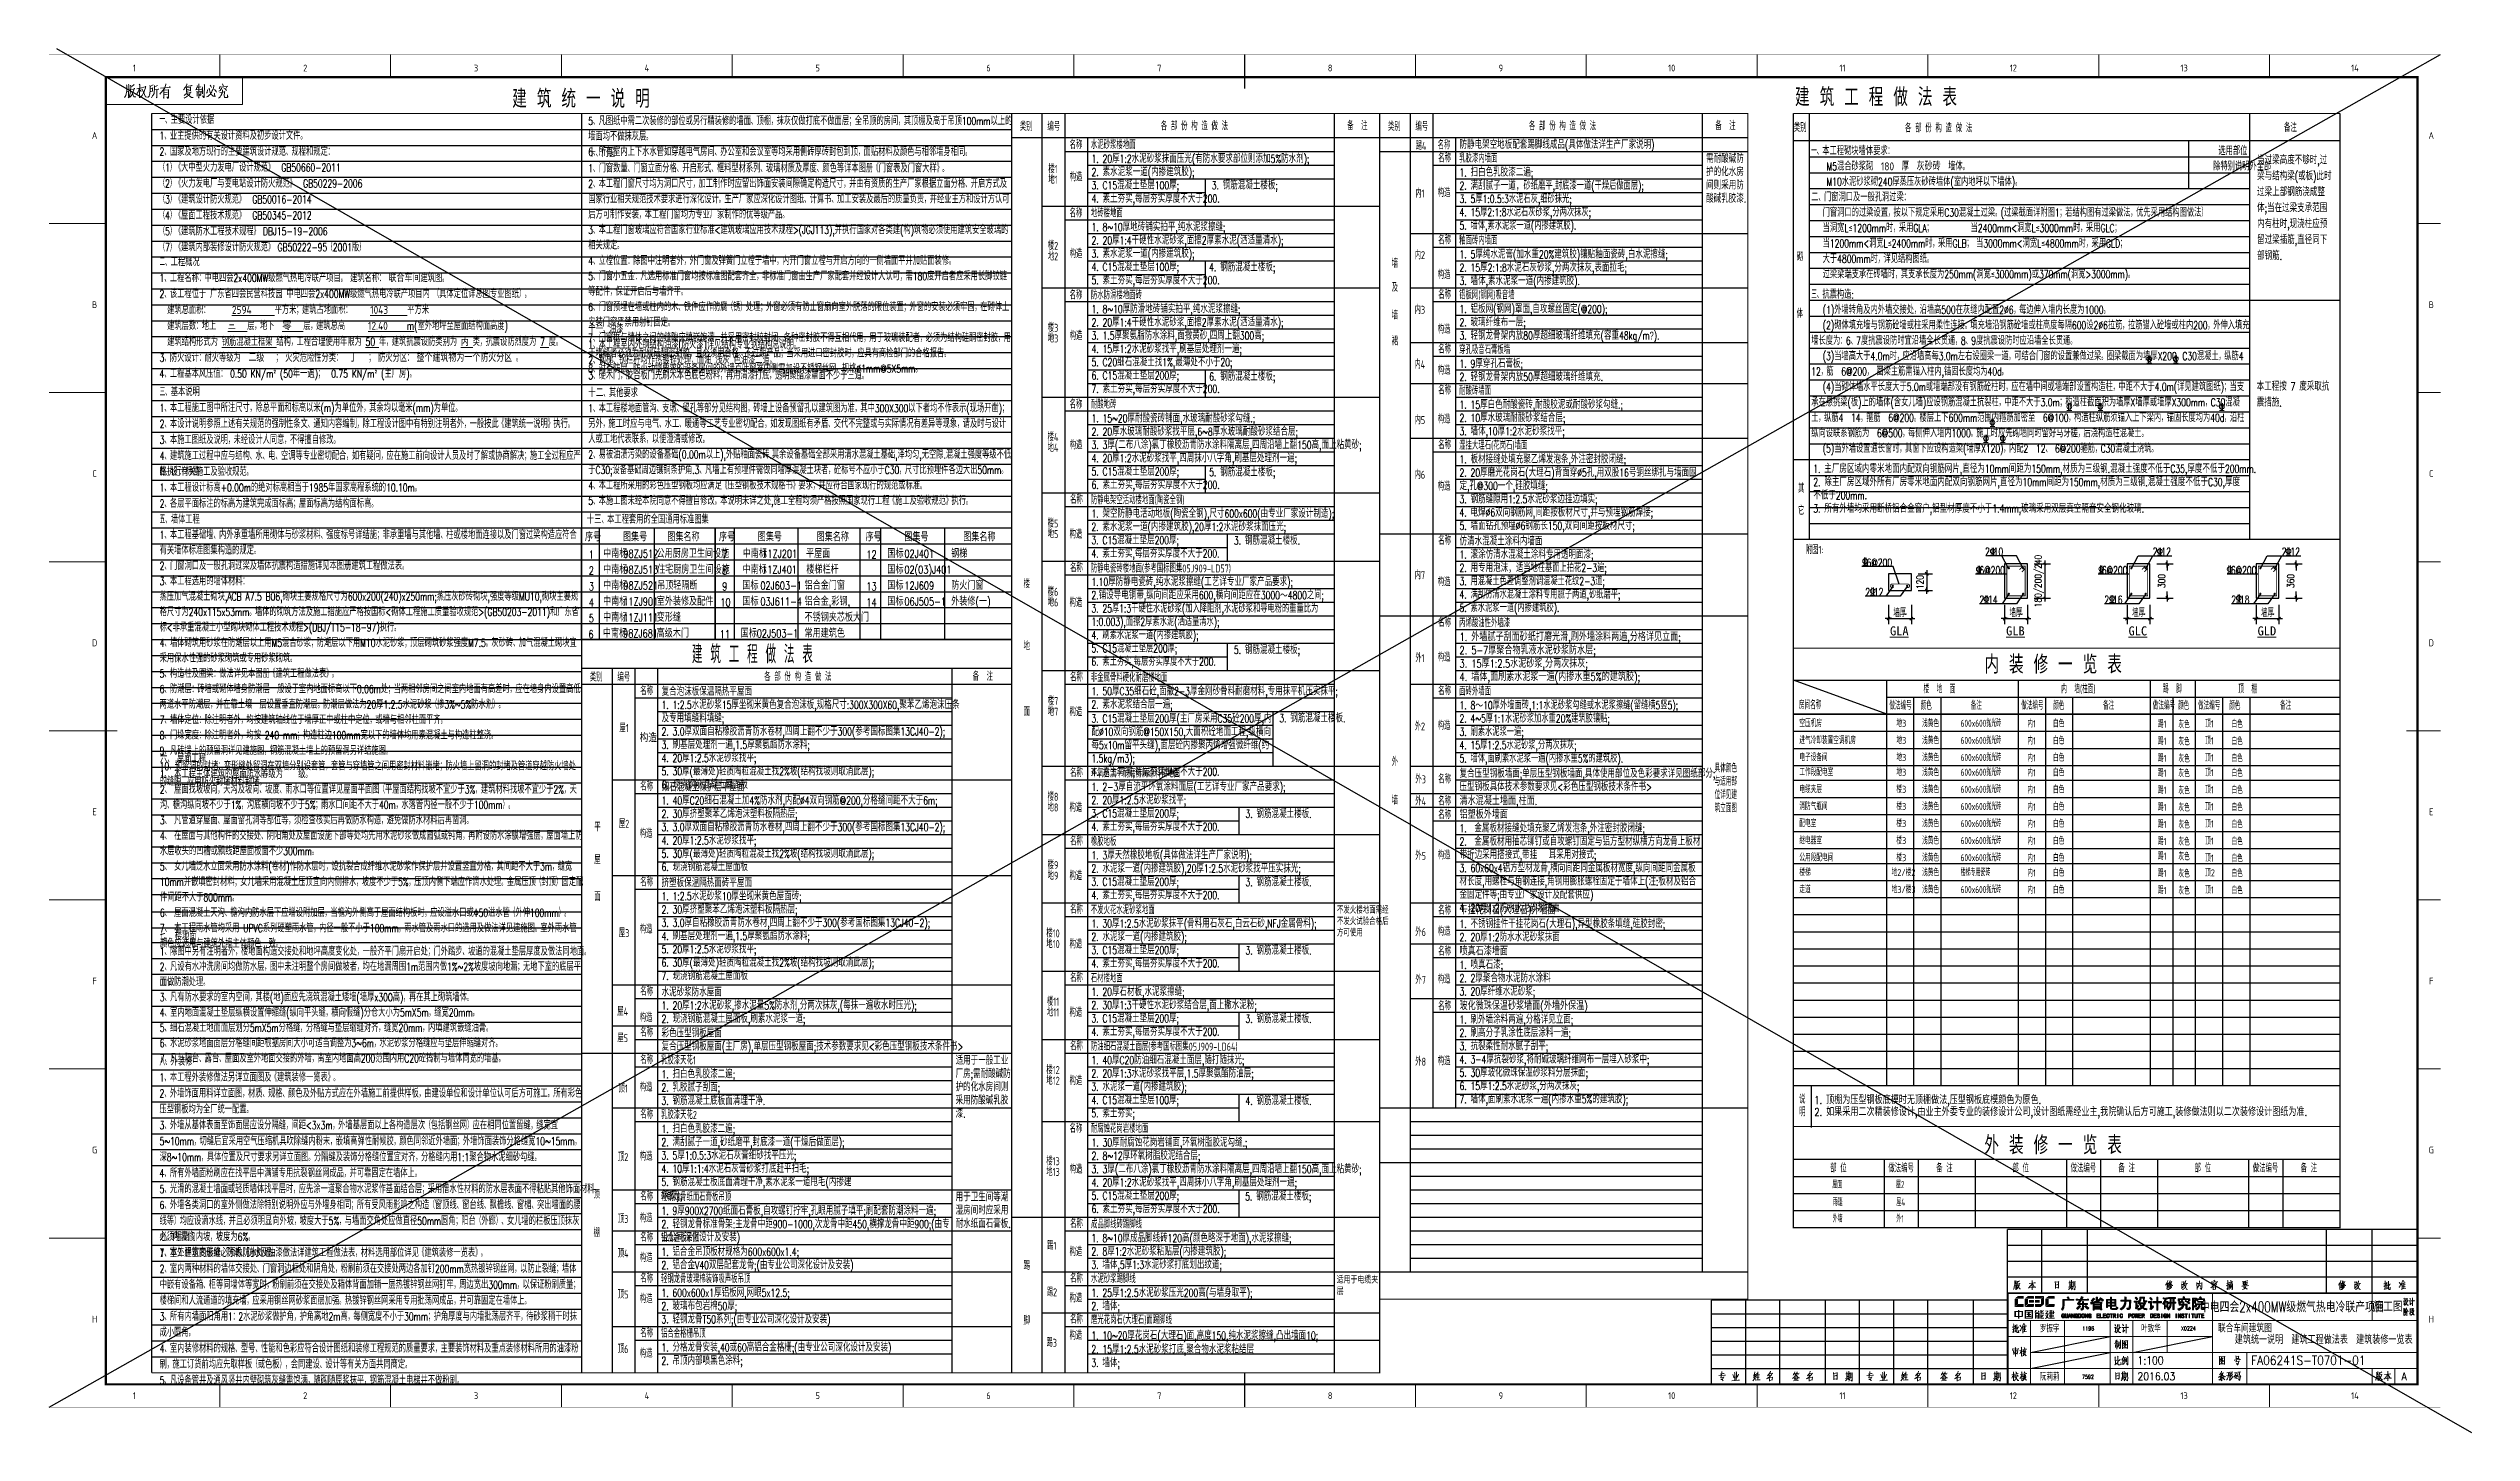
# Model space of a CAD drawing. Extents: x 238398 to 585159, y -66832 to 191977.
# Drawn here: x 364909 to 471303, y 131199 to 191977 of the extents above; entities that cross this region are included whole.
import ezdxf
from ezdxf.enums import TextEntityAlignment as Align

# ---------------------------------------------------------------- set-up
doc = ezdxf.new("R2010")
doc.units = 0
doc.header["$LTSCALE"] = 1000
doc.header["$MEASUREMENT"] = 0
doc.layers.get('0').update_dxf_attribs({"color": 8})
doc.layers.get('Defpoints').update_dxf_attribs({"color": 8})
for name, color, linetype in [('-人员定位', 6, 'Continuous'), ('55', 8, 'Continuous'), ('HQ1', 8, 'Continuous'), ('HQ2', 8, 'Continuous'), ('PUB_DIM', 8, 'Continuous'), ('Version', 8, 'Continuous'), ('工程做法表', 8, 'Continuous')]:
    doc.layers.add(name, color=color, linetype=linetype)
doc.layers.add('PUB_TEXT', color=8, linetype='Continuous', lineweight=20)
doc.styles.add('BIGFONT', font='gbenor.shx', dxfattribs={"bigfont": 'gbcbig.shx'})
doc.styles.add('DIM_FONT', font='SIMPLEX.shx', dxfattribs={"width": 0.8})
doc.styles.add('HZ', font='geditxt.shx', dxfattribs={"width": 0.75, "bigfont": 'hzfs_1.shx'})
doc.styles.add('ST', font='simsun.ttf', dxfattribs={"width": 0.8})
doc.styles.get("Standard").update_dxf_attribs({"font": 'gbenor.shx', "bigfont": 'gbcbig.shx'})
doc.styles.add('TK', font='GEDITXT.SHX', dxfattribs={"width": 0.85, "height": 3.5, "bigfont": 'hztxt1.shx'})
doc.dimstyles.new('DIMN', dxfattribs={"dimtxt": 300, "dimasz": 1, "dimexe": 250, "dimexo": 300, "dimgap": 150, "dimtad": 1, "dimdec": 0, "dimzin": 0, "dimdsep": 46, "dimtxsty": 'DIM_FONT', "dimblk": '_DIMX', "dimcen": 0.09, "dimclrt": 7, "dimadec": 0, "dimazin": 0, "dimtfac": 1, "dimtdec": 0, "dimtix": 1, "dimtmove": 2, "dimatfit": 3, "dimldrblk": '_DIMX', "dimfxl": 0, "dimtolj": 1, "dimtzin": 0, "dimarcsym": 0})

msp = doc.modelspace()

# ---------------------------------------------------------------- texts
at = {"layer": 'PUB_DIM', "color": 7, "insert": (452321.5, 168590.8), "char_height": 300, "attachment_point": 5, "rotation": 90, "style": 'DIM_FONT'}
msp.add_mtext('\\A1;180/200/240', dxfattribs=at)
at = {"layer": 'PUB_TEXT'}
for s, height, style, width, p in [('建 筑 统 一 说 明 ', 800, 'HZ', 0.8, (385273.7, 189369.6)), ('建 筑 工 程 做 法 表 ', 800, 'HZ', 0.8, (441599.7, 189441.4)), ('6@200', 350, 'HZ', 0.7, (444739.7, 169221.4)), (' 6@200', 350, 'HZ', 0.7, (449526.5, 168886.6)), ('2 10', 350, 'HZ', 0.7, (449943.8, 169702.5)), (' 6@200', 350, 'HZ', 0.7, (454904, 168886.6)), ('2 12', 350, 'HZ', 0.7, (457305.8, 169702.5)), (' 6@200', 350, 'HZ', 0.7, (460568.7, 168886.6)), ('2 12', 350, 'HZ', 0.7, (462970.5, 169702.5)), ('2 12', 350, 'HZ', 0.7, (444685, 167929.7)), ('2 14', 350, 'HZ', 0.7, (449695.5, 167594.9)), ('2 16', 350, 'HZ', 0.7, (455181.9, 167594.9)), ('2 18', 350, 'HZ', 0.7, (460757.1, 167594.9)), ('建 筑 工 程 做 法 表 ', 800, 'BIGFONT', 0.8, (393164.6, 164975)), (' 内 装 修 一 览 表 ', 800, 'HZ', 0.8, (449477, 164526.4)), (' 外 装 修 一 览 表 ', 800, 'HZ', 0.8, (449477, 143422)), ('罗振宇', 304.25, 'HZ', 0.7, (452348.2, 135602.8)), ('1196', 178.56, 'HZ', 0.7, (454211.3, 135676.3)), ('叶致华', 304.25, 'HZ', 0.7, (456796.7, 135602.8)), ('X0224', 178.56, 'HZ', 0.7, (458543, 135682.6)), ('阮莉莉', 304.25, 'HZ', 0.7, (452348.2, 133487.3)), ('7592', 178.56, 'HZ', 0.7, (454198.1, 133556.8))]:
    msp.add_text(s, height=height, dxfattribs=dict(at, style=style, width=width)).set_placement(p)
at = {"layer": 'PUB_TEXT', "linetype": 'Continuous', "style": 'BIGFONT'}
for s, width, p in [('类别', 0.8, (407841.4, 188370.1)), ('编号', 0.8, (409049.6, 188370.1)), ('备  注', 0.8, (422381.1, 188400.9)), ('类别', 0.8, (424004.4, 188370.1)), ('编号', 0.8, (425212.7, 188370.1)), ('备  注', 0.8, (438544.2, 188400.9)), ('类别', 0.8, (441823.9, 188320.3)), ('备注', 0.8, (463349.8, 188320.3)), ('踢4', 0.75, (425181.9, 187520)), ('名称', 0.8, (426211.8, 186987.2)), ('楼1', 0.8, (409017.1, 186506.5)), ('地1', 0.8, (409017.1, 186038.5)), ('内1', 0.75, (425131.4, 185428.8)), ('楼2', 0.8, (409017.1, 183135.4)), ('地2', 0.8, (409017.1, 182667.4)), ('内2', 0.75, (425131.4, 182724.8)), ('名称', 0.8, (426211.8, 183387.2)), ('砌', 0.8, (441812.2, 182640.2)), ('墙', 0.8, (424029.4, 182355.2)), ('及', 0.8, (424029.4, 181298)), ('名称', 0.8, (426211.8, 180987.2)), ('楼3', 0.8, (409017.1, 179535.4)), ('墙', 0.8, (424029.4, 180080)), ('内3', 0.75, (425131.4, 180324.8)), ('体', 0.8, (441812.2, 180152.1)), ('地3', 0.8, (409017.1, 179067.4)), ('裙', 0.8, (424029.4, 178947.6)), ('名称', 0.8, (426211.8, 178587.2)), ('内4', 0.75, (425131.4, 177924.8)), ('名称', 0.8, (426211.8, 176787.2)), ('内5', 0.75, (425131.4, 175482.6)), ('楼4', 0.8, (409017.1, 174735.4)), ('地4', 0.8, (409017.1, 174267.4)), ('名称', 0.8, (426211.8, 174387.2)), ('内6', 0.75, (425131.4, 173082.6)), ('名称', 0.8, (410047.8, 171987.2)), ('其', 0.8, (441869.5, 172474.6)), ('楼5', 0.8, (409017.1, 170942.3)), ('它', 0.8, (441869.5, 171501.9)), ('地5', 0.8, (409017.1, 170474.3)), ('名称', 0.8, (426211.8, 170187.2)), ('名称', 0.8, (410047.8, 168987.2)), ('楼', 0.8, (407865.4, 168283.9)), ('楼6', 0.8, (409017.1, 167942.3)), ('内7', 0.75, (425131.4, 168671.1)), ('地6', 0.8, (409017.1, 167474.3)), ('名称', 0.8, (426211.8, 166587.2)), ('地', 0.8, (407865.4, 165556.6)), ('外1', 0.75, (425131.4, 165028.8)), ('类别', 0.8, (388960.7, 164187.2)), ('编号', 0.8, (390168.9, 164187.2)), ('名称', 0.8, (391173.5, 163587.2)), ('备  注', 0.8, (405938.1, 164218)), ('名称', 0.8, (410047.8, 164187.2)), ('名称', 0.8, (426211.8, 163587.2)), ('面', 0.8, (407865.4, 162671.6)), ('楼7', 0.8, (409017.1, 163142.3)), ('地7', 0.8, (409017.1, 162674.3)), ('屋1', 0.8, (390183.3, 161955.9)), ('外2', 0.75, (425131.4, 162028.8)), ('外', 0.8, (424029.4, 160470.7)), ('名称', 0.8, (391173.5, 159387.2)), ('名称', 0.8, (410047.8, 159987.2)), ('外3', 0.8, (425160.2, 159705.6)), ('名称', 0.8, (426211.8, 159711.1)), ('楼8', 0.8, (409017.1, 158942.3)), ('地8', 0.8, (409017.1, 158474.3)), ('墙', 0.8, (424029.4, 158782.1)), ('外4', 0.8, (425160.2, 158744.8)), ('名称', 0.8, (426211.8, 158750.2)), ('名称', 0.8, (426211.8, 158150.2)), ('平', 0.8, (389012.2, 157608.2)), ('屋2', 0.8, (390183.3, 157755.9)), ('屋', 0.8, (389012.2, 156168.9)), ('名称', 0.8, (410047.8, 156987.2)), ('外5', 0.8, (425160.2, 156348.2)), ('名称', 0.8, (391173.5, 155187.2)), ('楼9', 0.8, (409017.1, 155942.3)), ('地9', 0.8, (409017.1, 155474.3)), ('面', 0.8, (389012.2, 154551.1)), ('名称', 0.8, (410047.8, 153987.2)), ('名称', 0.8, (426211.8, 153950.2)), ('屋3', 0.8, (390183.3, 152955.9)), ('楼10', 0.8, (409017.1, 152942.3)), ('外6', 0.8, (425160.2, 152999.9)), ('地10', 0.8, (409017.1, 152474.3)), ('名称', 0.8, (426211.8, 152150.2)), ('名称', 0.8, (410047.8, 150987.2)), ('外7', 0.8, (425160.2, 150899.9)), ('名称', 0.8, (391173.5, 150387.2)), ('楼11', 0.8, (409017.1, 149942.3)), ('名称', 0.8, (426211.8, 149750.2)), ('屋4', 0.8, (390121.9, 149511.2)), ('名称', 0.8, (391173.5, 148587.2)), ('地11', 0.8, (409017.1, 149474.3)), ('屋5', 0.8, (390121.9, 148341.4)), ('名称', 0.8, (410047.8, 147987.2)), ('名称', 0.8, (391173.5, 147387.2)), ('楼12', 0.8, (409017.1, 146942.3)), ('地12', 0.8, (409017.1, 146474.3)), ('外8', 0.8, (425160.2, 147309.8)), ('顶1', 0.8, (390142.8, 146128.4)), ('名称', 0.8, (391173.5, 144987.2)), ('顶2', 0.8, (390142.8, 143116.4)), ('楼13', 0.8, (409017.1, 142935.4)), ('地13', 0.8, (409017.1, 142467.4)), ('顶', 0.8, (388984.7, 141476.7)), ('名称', 0.8, (391173.5, 141387.2)), ('顶3', 0.8, (390142.8, 140404.4)), ('名称', 0.8, (410047.8, 140187.2)), ('棚', 0.8, (388984.7, 139788.1)), ('名称', 0.8, (391173.5, 139587.2)), ('踢1', 0.75, (408967.3, 139222.9)), ('顶4', 0.8, (390142.8, 138885)), ('踢', 0.8, (407865.4, 138347.1)), ('顶5', 0.8, (390142.8, 137085)), ('名称', 0.8, (391173.5, 137787.2)), ('踢2', 0.75, (408977.8, 137180.9)), ('名称', 0.8, (410047.8, 137787.2)), ('脚', 0.8, (407865.4, 135934.7)), ('名称', 0.8, (410047.8, 135987.2)), ('名称', 0.8, (391173.5, 135387.2)), ('踢3', 0.75, (408967.3, 134963.9)), ('顶6', 0.8, (390142.8, 134685))]:
    msp.add_text(s, height=350, dxfattribs=dict(at, width=width)).set_placement(p, align=Align.CENTER)
at = {"layer": 'PUB_TEXT', "linetype": 'Continuous'}
for s, height, style, width, p in [('各 部 份 构 造 做 法', 350, 'BIGFONT', 0.8, (413752.8, 188389.3)), ('各 部 份 构 造 做 法', 350, 'BIGFONT', 0.8, (429915.9, 188389.3)), ('各 部 份 构 造 做 法', 350, 'BIGFONT', 0.8, (446430.1, 188299.1)), ('名称', 350, 'BIGFONT', 0.8, (409741.9, 187567)), ('水泥砂浆楼地面', 350, 'BIGFONT', 0.8, (410680.8, 187567)), ('名称', 350, 'BIGFONT', 0.8, (425906.3, 187554.6)), ('乳胶漆内墙面', 350, 'BIGFONT', 0.8, (426850.8, 186968.1)), ('构造', 350, 'BIGFONT', 0.8, (409748.3, 186150.2)), ('构造', 350, 'BIGFONT', 0.8, (425908.2, 185463.5)), ('名称', 350, 'BIGFONT', 0.8, (409741.9, 184567)), ('地砖楼地面', 350, 'BIGFONT', 0.8, (410680.8, 184567)), ('构造', 350, 'BIGFONT', 0.8, (409748.3, 182779.1)), ('釉面砖内墙面', 350, 'BIGFONT', 0.8, (426850.8, 183368.1)), ('构造', 350, 'BIGFONT', 0.8, (425908.2, 181863.5)), ('名称', 350, 'BIGFONT', 0.8, (409741.9, 180967)), ('防水防滑楼地面砖', 350, 'BIGFONT', 0.8, (410680.8, 180967)), ('铝板网(钢网)吸音墙', 350, 'BIGFONT', 0.8, (426850.8, 180968.1)), ('构造', 350, 'BIGFONT', 0.8, (425908.2, 179463.5)), ('构造', 350, 'BIGFONT', 0.8, (409748.3, 179179.1)), ('穿孔吸音石膏板墙', 350, 'BIGFONT', 0.8, (426850.8, 178568.1)), ('构造', 350, 'BIGFONT', 0.8, (425908.2, 177663.5)), ('耐酸砖墙面', 350, 'BIGFONT', 0.8, (426850.8, 176768.1)), ('名称', 350, 'BIGFONT', 0.8, (409741.9, 176167)), ('耐酸地砖', 350, 'BIGFONT', 0.8, (410680.8, 176167)), ('构造', 350, 'BIGFONT', 0.8, (425908.2, 175517.2)), ('构造', 350, 'BIGFONT', 0.8, (409748.3, 174379.1)), ('湿挂大理石(花岗石)墙面', 350, 'BIGFONT', 0.8, (426850.8, 174368.1)), ('防静电架空活动楼地面(陶瓷全钢) ', 350, 'BIGFONT', 0.8, (410678.7, 171968)), ('构造', 350, 'BIGFONT', 0.8, (425908.2, 172568.9)), ('序号', 350, 'HZ', 0.75, (388466.1, 170343.3)), ('图集号', 350, 'HZ', 0.75, (390133.2, 170343.3)), ('图集名称', 350, 'HZ', 0.75, (392084.1, 170343.3)), ('序号', 350, 'HZ', 0.75, (394349.9, 170343.3)), ('图集号', 350, 'HZ', 0.75, (396053.3, 170343.3)), ('图集名称', 350, 'HZ', 0.75, (398638, 170343.3)), ('序号', 350, 'HZ', 0.75, (400787.8, 170343.3)), ('图集号', 350, 'HZ', 0.75, (402491.2, 170343.3)), ('图集名称', 350, 'HZ', 0.75, (405075.9, 170343.3)), ('构造', 350, 'BIGFONT', 0.8, (409744.2, 170463.5)), ('2', 350, 'HZ', 0.75, (388634.1, 168878.4)), ('1', 350, 'HZ', 0.75, (388634.1, 169578.4)), ('中南标', 350, 'HZ', 0.75, (389265.4, 169614.3)), ('中南标', 350, 'HZ', 0.75, (389265.4, 168914.3)), ('98ZJ512', 350, 'HZ', 0.75, (390154.2, 169614.3)), ('98ZJ513', 350, 'HZ', 0.75, (390154.2, 168914.3)), ('公用厨房卫生间设施', 350, 'HZ', 0.75, (391609.5, 169614.3)), ('住宅厨房卫生间设施', 350, 'HZ', 0.75, (391634.1, 168914.3)), ('8', 350, 'HZ', 0.75, (394492.4, 168878.4)), ('7', 350, 'HZ', 0.75, (394493.5, 169578.4)), ('中南标', 350, 'HZ', 0.75, (395387.4, 168914.3)), ('中南标', 350, 'HZ', 0.75, (395397, 169614.3)), ('11ZJ401', 350, 'HZ', 0.75, (396245.5, 168914.3)), ('11ZJ201', 350, 'HZ', 0.75, (396255, 169614.3)), ('平屋面', 350, 'HZ', 0.75, (398173.4, 169614.3)), ('楼梯栏杆', 350, 'HZ', 0.75, (398188, 168914.3)), ('12', 350, 'HZ', 0.75, (400822.8, 169578.4)), ('国标', 350, 'HZ', 0.75, (401746.4, 169614.3)), ('国标', 350, 'HZ', 0.75, (401746.4, 168914.3)), ('02J401', 350, 'HZ', 0.75, (402492.2, 169614.3)), ('02(03)J401', 350, 'HZ', 0.75, (402492.2, 168914.3)), ('钢梯', 350, 'HZ', 0.75, (404547, 169614.3)), ('防静电瓷砖楼地面(参考国标图集05J909-LD57) ', 350, 'BIGFONT', 0.8, (410678.7, 168968)), ('附图1:', 350, 'BIGFONT', 0.8, (442067.7, 169784)), ('3', 350, 'HZ', 0.75, (388634.1, 168178.4)), ('中南标', 350, 'HZ', 0.75, (389265.4, 168214.3)), ('98ZJ521', 350, 'HZ', 0.75, (390154.2, 168214.3)), ('吊顶轻隔断', 350, 'HZ', 0.75, (391634.1, 168214.3)), ('9', 350, 'HZ', 0.75, (394492.4, 168178.4)), ('国标', 350, 'HZ', 0.75, (395380.7, 168214.3)), ('02J603-1', 350, 'HZ', 0.75, (396166.6, 168214.3)), ('铝合金门窗', 350, 'HZ', 0.75, (398109.1, 168214.3)), ('13', 350, 'HZ', 0.75, (400822.8, 168178.4)), ('国标', 350, 'HZ', 0.75, (401746.4, 168214.3)), ('12J609', 350, 'HZ', 0.75, (402492.2, 168214.3)), ('防火门窗', 350, 'HZ', 0.75, (404547, 168214.3)), ('构造', 350, 'BIGFONT', 0.8, (425908.2, 168370)), ('4', 350, 'HZ', 0.75, (388634.1, 167478.4)), ('5', 350, 'HZ', 0.75, (388634.1, 166778.4)), ('中南标', 350, 'HZ', 0.75, (389262.5, 167514.3)), ('中南标', 350, 'HZ', 0.75, (389262.5, 166814.3)), ('11ZJ901', 350, 'HZ', 0.75, (390151.3, 167514.3)), ('11ZJ111', 350, 'HZ', 0.75, (390151.3, 166814.3)), ('变形缝', 350, 'HZ', 0.75, (391618.4, 166814.3)), ('室外装修及配件', 350, 'HZ', 0.75, (391618.4, 167514.3)), ('10', 350, 'HZ', 0.75, (394414.5, 167478.4)), ('国标', 350, 'HZ', 0.75, (395380.7, 167514.3)), ('03J611-4', 350, 'HZ', 0.75, (396166.6, 167514.3)), ('铝合金,彩钢,', 350, 'HZ', 0.75, (398109.1, 167514.3)), ('不锈钢夹芯板大门', 350, 'HZ', 0.75, (398109.1, 166814.3)), ('14', 350, 'HZ', 0.75, (400822.8, 167478.4)), ('国标', 350, 'HZ', 0.75, (401746.4, 167514.3)), ('06J505-1', 350, 'HZ', 0.75, (402492.2, 167514.3)), ('外装修(一)', 350, 'HZ', 0.75, (404547, 167514.3)), ('构造', 350, 'BIGFONT', 0.8, (409744.2, 167463.5)), ('墙厚', 350, 'BIGFONT', 0.8, (445918.3, 167009.7)), ('墙厚', 350, 'BIGFONT', 0.8, (451017.4, 167009.7)), ('墙厚', 350, 'BIGFONT', 0.8, (456394.9, 167009.7)), ('墙厚', 350, 'BIGFONT', 0.8, (462059.6, 167009.7)), ('6', 350, 'HZ', 0.75, (388617.9, 166078.4)), ('中南标', 350, 'HZ', 0.75, (389253.4, 166114.3)), ('98ZJ681', 350, 'HZ', 0.75, (390142.2, 166114.3)), ('高级木门', 350, 'HZ', 0.75, (391614, 166114.3)), ('11', 350, 'HZ', 0.75, (394385, 166078.4)), ('国标', 350, 'HZ', 0.75, (395308.5, 166114.3)), ('02J503-1', 350, 'HZ', 0.75, (396010.4, 166114.3)), ('常用建筑色', 350, 'HZ', 0.75, (398109.1, 166114.3)), ('丙烯酸油性外墙漆', 350, 'BIGFONT', 0.8, (426850.8, 166568.1)), ('构造', 350, 'BIGFONT', 0.8, (425908.2, 165063.5)), ('各 部 份 构 造 做 法', 350, 'BIGFONT', 0.8, (396337.2, 164206.4)), ('非金属骨料硬化耐磨楼地面 ', 350, 'BIGFONT', 0.8, (410678.7, 164168)), ('面砖外墙面', 350, 'BIGFONT', 0.8, (426850.8, 163568.1)), ('楼  地  面', 350, 'BIGFONT', 0.7, (447240.8, 163668.3)), ('内  墙(柱面)', 350, 'BIGFONT', 0.7, (453286.9, 163668.3)), ('踢  脚', 350, 'BIGFONT', 0.7, (457754.3, 163668.3)), ('顶  棚', 350, 'BIGFONT', 0.7, (461061.9, 163668.3)), ('构造', 350, 'BIGFONT', 0.8, (409744.2, 162663.5)), ('房间名称', 350, 'BIGFONT', 0.7, (441773.8, 162966.8)), ('做法编号', 350, 'BIGFONT', 0.7, (445741.8, 162940.9)), ('颜色', 350, 'BIGFONT', 0.7, (447113.3, 162940.9)), ('备注', 350, 'BIGFONT', 0.7, (449312.5, 162940.9)), ('做法编号', 350, 'BIGFONT', 0.7, (451529.6, 162940.9)), ('颜色', 350, 'BIGFONT', 0.7, (452936, 162940.9)), ('备注', 350, 'BIGFONT', 0.7, (455121, 162940.9)), ('做法编号', 350, 'BIGFONT', 0.7, (457308.8, 162940.9)), ('颜色', 350, 'BIGFONT', 0.7, (458417.5, 162940.9)), ('做法编号', 350, 'BIGFONT', 0.7, (459292.8, 162940.9)), ('颜色', 350, 'BIGFONT', 0.7, (460664, 162940.9)), ('备注', 350, 'BIGFONT', 0.7, (462896, 162940.9)), ('构造', 350, 'HZ', 0.8, (390869.9, 161520.8)), ('构造', 350, 'BIGFONT', 0.8, (425908.2, 162063.5)), ('进气冷却装置空调机房', 310, 'BIGFONT', 0.8, (441789, 161437.4)), ('空压机房', 310, 'BIGFONT', 0.8, (441789, 162187.4)), ('地3', 310, 'BIGFONT', 0.8, (446047.5, 162187.4)), ('地3', 310, 'BIGFONT', 0.8, (446047.5, 161437.4)), ('浅黄色', 310, 'BIGFONT', 0.8, (447178.2, 162180.8)), ('浅黄色', 310, 'BIGFONT', 0.8, (447178.2, 161430.8)), ('600x600抛光砖', 310, 'BIGFONT', 0.7, (448871.7, 162188.8)), ('600x600抛光砖', 310, 'BIGFONT', 0.7, (448871.7, 161438.8)), ('内1', 310, 'BIGFONT', 0.8, (451796.7, 162165.3)), ('内1', 310, 'BIGFONT', 0.8, (451796.7, 161415.3)), ('白色', 310, 'BIGFONT', 0.8, (452926.6, 162173.7)), ('白色', 310, 'BIGFONT', 0.8, (452926.6, 161423.7)), ('踢1', 310, 'BIGFONT', 0.8, (457531.2, 162148.7)), ('踢1', 310, 'BIGFONT', 0.8, (457531.2, 161398.7)), ('灰色', 310, 'BIGFONT', 0.8, (458434.4, 162130.1)), ('灰色', 310, 'BIGFONT', 0.8, (458434.4, 161380.1)), ('顶1', 310, 'BIGFONT', 0.8, (459607.6, 162167.7)), ('顶1', 310, 'BIGFONT', 0.8, (459607.6, 161417.7)), ('白色', 310, 'BIGFONT', 0.8, (460761, 162149.1)), ('白色', 310, 'BIGFONT', 0.8, (460761, 161399.1)), ('电子设备间', 310, 'BIGFONT', 0.8, (441789, 160687.4)), ('地3', 310, 'BIGFONT', 0.8, (446047.5, 160687.4)), ('浅黄色', 310, 'BIGFONT', 0.8, (447178.2, 160680.8)), ('600x600抛光砖', 310, 'BIGFONT', 0.7, (448871.7, 160688.8)), ('内1', 310, 'BIGFONT', 0.8, (451796.7, 160665.3)), ('白色', 310, 'BIGFONT', 0.8, (452926.6, 160673.7)), ('踢1', 310, 'BIGFONT', 0.8, (457531.2, 160648.7)), ('灰色', 310, 'BIGFONT', 0.8, (458434.4, 160630.1)), ('顶1', 310, 'BIGFONT', 0.8, (459607.6, 160667.7)), ('白色', 310, 'BIGFONT', 0.8, (460761, 160649.1)), ('环氧自流平耐磨防腐涂料楼地面 ', 350, 'BIGFONT', 0.8, (410678.7, 159968)), ('工作段配电室', 310, 'BIGFONT', 0.8, (441789, 160037.4)), ('电缆夹层', 310, 'BIGFONT', 0.8, (441789, 159287.4)), ('楼3', 310, 'BIGFONT', 0.8, (446047.5, 159287.4)), ('地3', 310, 'BIGFONT', 0.8, (446047.5, 160037.4)), ('浅黄色', 310, 'BIGFONT', 0.8, (447178.2, 160030.8)), ('浅黄色', 310, 'BIGFONT', 0.8, (447178.2, 159280.8)), ('600x600抛光砖', 310, 'BIGFONT', 0.7, (448871.7, 160038.8)), ('600x600抛光砖', 310, 'BIGFONT', 0.7, (448871.7, 159288.8)), ('内1', 310, 'BIGFONT', 0.8, (451796.7, 160015.3)), ('内1', 310, 'BIGFONT', 0.8, (451796.7, 159265.3)), ('白色', 310, 'BIGFONT', 0.8, (452926.6, 160023.7)), ('白色', 310, 'BIGFONT', 0.8, (452926.6, 159273.7)), ('踢1', 310, 'BIGFONT', 0.8, (457531.2, 159998.7)), ('灰色', 310, 'BIGFONT', 0.8, (458434.4, 159980.1)), ('顶1', 310, 'BIGFONT', 0.8, (459607.6, 160017.7)), ('顶1', 310, 'BIGFONT', 0.8, (459607.6, 159267.7)), ('白色', 310, 'BIGFONT', 0.8, (460761, 159999.1)), ('白色', 310, 'BIGFONT', 0.8, (460761, 159249.1)), ('构造', 350, 'BIGFONT', 0.8, (409744.2, 158463.5)), ('消防气瓶间', 310, 'BIGFONT', 0.8, (441789, 158537.4)), ('楼3', 310, 'BIGFONT', 0.8, (446047.5, 158537.4)), ('浅黄色', 310, 'BIGFONT', 0.8, (447178.2, 158530.8)), ('600x600抛光砖', 310, 'BIGFONT', 0.7, (448871.7, 158538.8)), ('内1', 310, 'BIGFONT', 0.8, (451796.7, 158515.3)), ('白色', 310, 'BIGFONT', 0.8, (452926.6, 158523.7)), ('踢1', 310, 'BIGFONT', 0.8, (457531.2, 159248.7)), ('踢1', 310, 'BIGFONT', 0.8, (457531.2, 158498.7)), ('灰色', 310, 'BIGFONT', 0.8, (458434.4, 159230.1)), ('灰色', 310, 'BIGFONT', 0.8, (458434.4, 158480.1)), ('顶1', 310, 'BIGFONT', 0.8, (459607.6, 158517.7)), ('白色', 310, 'BIGFONT', 0.8, (460761, 158499.1)), ('构造', 350, 'BIGFONT', 0.8, (390869.9, 157320.8)), ('配电室', 310, 'BIGFONT', 0.8, (441789, 157787.4)), ('楼3', 310, 'BIGFONT', 0.8, (446047.5, 157787.4)), ('浅黄色', 310, 'BIGFONT', 0.8, (447178.2, 157780.8)), ('600x600抛光砖', 310, 'BIGFONT', 0.7, (448871.7, 157788.8)), ('内1', 310, 'BIGFONT', 0.8, (451796.7, 157765.3)), ('白色', 310, 'BIGFONT', 0.8, (452926.6, 157773.7)), ('踢1', 310, 'BIGFONT', 0.8, (457531.2, 157748.7)), ('灰色', 310, 'BIGFONT', 0.8, (458434.4, 157730.1)), ('顶1', 310, 'BIGFONT', 0.8, (459607.6, 157767.7)), ('白色', 310, 'BIGFONT', 0.8, (460761, 157749.1)), ('橡胶地板', 350, 'BIGFONT', 0.8, (410678.7, 156968)), ('构造', 350, 'BIGFONT', 0.8, (425908.2, 156372.3)), ('继电器室', 310, 'BIGFONT', 0.8, (441789, 157037.4)), ('公用段配电间', 310, 'BIGFONT', 0.8, (441789, 156287.4)), ('楼3', 310, 'BIGFONT', 0.8, (446047.5, 157037.4)), ('楼3', 310, 'BIGFONT', 0.8, (446047.5, 156287.4)), ('浅黄色', 310, 'BIGFONT', 0.8, (447178.2, 157030.8)), ('浅黄色', 310, 'BIGFONT', 0.8, (447178.2, 156280.8)), ('600x600抛光砖', 310, 'BIGFONT', 0.7, (448871.7, 157038.8)), ('600x600抛光砖', 310, 'BIGFONT', 0.7, (448871.7, 156288.8)), ('内1', 310, 'BIGFONT', 0.8, (451796.7, 157015.3)), ('内1', 310, 'BIGFONT', 0.8, (451796.7, 156265.3)), ('白色', 310, 'BIGFONT', 0.8, (452926.6, 157023.7)), ('白色', 310, 'BIGFONT', 0.8, (452926.6, 156273.7)), ('踢1', 310, 'BIGFONT', 0.8, (457531.2, 156998.7)), ('踢1', 310, 'BIGFONT', 0.8, (457531.2, 156348.7)), ('灰色', 310, 'BIGFONT', 0.8, (458434.4, 156980.1)), ('灰色', 310, 'BIGFONT', 0.8, (458434.4, 156330.1)), ('顶1', 310, 'BIGFONT', 0.8, (459607.6, 157017.7)), ('顶1', 310, 'BIGFONT', 0.8, (459607.6, 156267.7)), ('白色', 310, 'BIGFONT', 0.8, (460761, 156999.1)), ('白色', 310, 'BIGFONT', 0.8, (460761, 156249.1)), ('构造', 350, 'BIGFONT', 0.8, (409744.2, 155463.5)), ('楼梯', 310, 'BIGFONT', 0.8, (441789, 155637.4)), ('地2/楼2', 310, 'BIGFONT', 0.8, (445839.3, 155637.4)), ('浅黄色', 310, 'BIGFONT', 0.8, (447178.2, 155630.8)), ('楼梯专用瓷砖', 310, 'BIGFONT', 0.7, (448871.7, 155638.8)), ('内1', 310, 'BIGFONT', 0.8, (451796.7, 155615.3)), ('白色', 310, 'BIGFONT', 0.8, (452926.6, 155623.7)), ('踢1', 310, 'BIGFONT', 0.8, (457531.2, 155598.7)), ('灰色', 310, 'BIGFONT', 0.8, (458434.4, 155580.1)), ('顶2', 310, 'BIGFONT', 0.8, (459607.6, 155617.7)), ('白色', 310, 'BIGFONT', 0.8, (460761, 155599.1)), ('不发火花水泥砂浆地面', 350, 'BIGFONT', 0.8, (410678.7, 153968)), ('走道', 310, 'BIGFONT', 0.8, (441789, 154887.4)), ('地3/楼3', 310, 'BIGFONT', 0.8, (445839.3, 154887.4)), ('浅黄色', 310, 'BIGFONT', 0.8, (447178.2, 154880.8)), ('600x600抛光砖', 310, 'BIGFONT', 0.7, (448871.7, 154888.8)), ('内1', 310, 'BIGFONT', 0.8, (451796.7, 154865.3)), ('白色', 310, 'BIGFONT', 0.8, (452926.6, 154873.7)), ('踢1', 310, 'BIGFONT', 0.8, (457531.2, 154848.7)), ('灰色', 310, 'BIGFONT', 0.8, (458434.4, 154830.1)), ('顶1', 310, 'BIGFONT', 0.8, (459607.6, 154867.7)), ('白色', 310, 'BIGFONT', 0.8, (460761, 154849.1)), ('构造', 350, 'BIGFONT', 0.8, (390869.9, 153120.8)), ('构造', 350, 'BIGFONT', 0.8, (425908.2, 153024)), ('构造', 350, 'BIGFONT', 0.8, (409744.2, 152463.5)), ('石材楼地面', 350, 'BIGFONT', 0.8, (410678.7, 150968)), ('构造', 350, 'BIGFONT', 0.8, (425908.2, 150924)), ('构造', 350, 'BIGFONT', 0.8, (390869.9, 149240.3)), ('构造', 350, 'BIGFONT', 0.8, (409744.2, 149463.5)), ('防油细石混凝土面层(参考国标图集05J909-LD64)', 350, 'BIGFONT', 0.8, (410678.7, 147968)), ('乳胶漆天花1', 350, 'BIGFONT', 0.8, (391804.4, 147368)), ('构造', 350, 'BIGFONT', 0.8, (409744.2, 146463.5)), ('构造', 350, 'BIGFONT', 0.8, (425908.2, 147333.9)), ('构造', 350, 'BIGFONT', 0.8, (390869.9, 146182.2)), ('说', 350, 'BIGFONT', 0.8, (441777.9, 145652.1)), ('1. 顶棚为压型钢板底模时无顶棚做法,压型钢板底模颜色为原色.', 350, 'HZ', 0.75, (442447.1, 145624.5)), ('乳胶漆天花2', 350, 'BIGFONT', 0.8, (391804.4, 144968)), ('名称', 350, 'BIGFONT', 0.8, (409741.9, 144367)), ('耐腐蚀花岗岩楼地面', 350, 'BIGFONT', 0.8, (410680.8, 144367)), ('明', 350, 'BIGFONT', 0.8, (441777.9, 145092.6)), ('2. 如果采用二次精装修设计,由业主外委专业的装修设计公司,设计图纸需经业主,我院确认后方可施工,装修做法则以二次装修设计图纸为准.', 350, 'HZ', 0.75, (442447.1, 145099.5)), ('构造', 350, 'BIGFONT', 0.8, (390869.9, 143148.4)), ('构造', 350, 'BIGFONT', 0.8, (409748.3, 142579.1)), ('部 位', 350, 'BIGFONT', 0.8, (443141.8, 142625.2)), ('做法编号', 350, 'BIGFONT', 0.8, (445699, 142625.2)), ('备 注', 350, 'BIGFONT', 0.8, (447797.6, 142625.2)), ('部 位', 350, 'BIGFONT', 0.8, (451141.8, 142625.2)), ('做法编号', 350, 'BIGFONT', 0.8, (453699, 142625.2)), ('备 注', 350, 'BIGFONT', 0.8, (455797.6, 142625.2)), ('部 位', 350, 'BIGFONT', 0.8, (459141.8, 142625.2)), ('做法编号', 350, 'BIGFONT', 0.8, (461699, 142625.2)), ('备 注', 350, 'BIGFONT', 0.8, (463797.6, 142625.2)), ('轻钢龙骨纸面石膏板吊顶', 350, 'BIGFONT', 0.8, (391804.4, 141368)), ('屋面', 310, 'BIGFONT', 0.7, (443236.4, 141929.5)), ('屋2', 310, 'BIGFONT', 0.7, (446028.5, 141930)), ('构造', 350, 'BIGFONT', 0.8, (390869.9, 140436.5)), ('成品脚线砖踢脚线', 350, 'BIGFONT', 0.8, (410686.7, 140168.1)), ('外墙', 310, 'BIGFONT', 0.7, (443253.9, 140431.5)), ('雨篷', 310, 'BIGFONT', 0.7, (443253.9, 141158.1)), ('屋4', 310, 'BIGFONT', 0.7, (446046, 141158.6)), ('外1', 310, 'BIGFONT', 0.7, (446046, 140432)), ('铝合金板吊顶', 350, 'BIGFONT', 0.8, (391804.4, 139568)), ('构造', 350, 'BIGFONT', 0.8, (390869.9, 138693.2)), ('构造', 350, 'BIGFONT', 0.8, (409744.2, 138954.6)), ('构造', 350, 'BIGFONT', 0.8, (390869.9, 136893.2)), ('轻钢龙骨玻璃棉装饰吸声板吊顶', 350, 'BIGFONT', 0.8, (391804.4, 137768)), ('构造', 350, 'BIGFONT', 0.8, (409744.2, 136922.8)), ('水泥砂浆踢脚线', 350, 'BIGFONT', 0.8, (410686.7, 137768.1)), ('磨光花岗石(大理石)面踢脚线', 350, 'BIGFONT', 0.8, (410686.7, 135968.1)), ('铝合金格栅吊顶', 350, 'BIGFONT', 0.8, (391804.4, 135368)), ('构造', 350, 'BIGFONT', 0.8, (409744.2, 135280.9)), ('构造', 350, 'BIGFONT', 0.8, (390869.9, 134493.2))]:
    msp.add_text(s, height=height, dxfattribs=dict(at, style=style, width=width)).set_placement(p)
at = {"layer": 'PUB_TEXT', "style": 'ST'}
for s, p in [('%%uGLA', (445767.7, 166201.6)), ('%%UGLB', (450866.8, 166201.6)), ('%%UGLC', (456244.3, 166201.6)), ('%%UGLD', (461909, 166201.6))]:
    msp.add_text(s, height=400, dxfattribs=at).set_placement(p)
at = {"layer": 'PUB_TEXT'}
msp.add_text('联合车间建筑图', height=337.59, dxfattribs=at).set_placement((460171.2, 135602.2))
at = {"layer": 'PUB_TEXT', "linetype": 'Continuous', "char_height": 350, "attachment_point": 1}
for s, insert, width, line_spacing_factor, style in [('\\pi-600.81,l600.81,t600.81;{\\W0.7;一、\\Fgeditxt,dxt|c134;主要设计依据\\P\\pi0,l0,t772.9;1\\Fgbenor,gbcbig|c134;、\\Fgeditxt,dxt|c134;业主提供的有关设计资料及初步设计文件\\Fgbenor,gbcbig|c134;。\\Fgeditxt,dxt|c134;\\P\\ptz;2\\Fgbenor,gbcbig|c134;、\\Fgeditxt,dxt|c134;国家及地方现行的主要建筑设计规范\\Fgbenor,gbcbig|c134;、\\Fgeditxt,dxt|c134;规程和规定\\Fgbenor,gbcbig|c134;：\\Fgeditxt,dxt|c134;\\P\\Fgbenor,gbcbig|c134;（\\Fgeditxt,dxt|c134;1\\Fgbenor,gbcbig|c134;）《\\Fgeditxt,dxt|c134;大中型火力发电厂设计规范\\Fgbenor,gbcbig|c134;》\\Fgeditxt,dxt|c134;  GB50660-2011\\P\\Fgbenor,gbcbig|c134;（\\Fgeditxt,dxt|c134;2\\Fgbenor,gbcbig|c134;）《\\Fgeditxt,dxt|c134;火力发电厂与变电站设计防火规范\\Fgbenor,gbcbig|c134;》\\Fgeditxt,dxt|c134;  GB50229-2006\\P\\Fgbenor,gbcbig|c134;（\\Fgeditxt,dxt|c134;3\\Fgbenor,gbcbig|c134;）《\\Fgeditxt,dxt|c134;建筑设计防火规范\\Fgbenor,gbcbig|c134;》\\Fgeditxt,dxt|c134;  GB50016-2014\\P\\Fgbenor,gbcbig|c134;（\\Fgeditxt,dxt|c134;4\\Fgbenor,gbcbig|c134;）《\\Fgeditxt,dxt|c134;屋面工程技术规范\\Fgbenor,gbcbig|c134;》\\Fgeditxt,dxt|c134;  GB50345-2012\\P\\Fgbenor,gbcbig|c134;（\\Fgeditxt,dxt|c134;5\\Fgbenor,gbcbig|c134;）《\\Fgeditxt,dxt|c134;建筑防水工程技术规程\\Fgbenor,gbcbig|c134;》\\Fgeditxt,dxt|c134; DBJ15-19-2006\\P\\Fgbenor,gbcbig|c134;（\\Fgeditxt,dxt|c134;7\\Fgbenor,gbcbig|c134;）《\\Fgeditxt,dxt|c134;建筑内部装修设计防火规范\\Fgbenor,gbcbig|c134;》\\Fgeditxt,dxt|c134; GB50222-95\\Fgbenor,gbcbig|c134;（\\Fgeditxt,dxt|c134;2001版\\Fgbenor,gbcbig|c134;）}', (369786, 189022.4), 18533.418, 1.2, 'BIGFONT'), ('{\\W0.7;5\\Fgbenor,gbcbig|c134;、\\Fgeditxt,dxt|c134;凡图纸中需二次装修的部位或另行精装修的墙面\\Fgbenor,gbcbig|c134;、\\Fgeditxt,dxt|c134;顶棚\\Fgbenor,gbcbig|c134;，\\Fgeditxt,dxt|c134;抹灰仅做打底不做面层\\Fgbenor,gbcbig|c134;；\\Fgeditxt,dxt|c134;全吊顶的房间\\Fgbenor,gbcbig|c134;，\\Fgeditxt,dxt|c134;其顶棚及高于吊顶100mm以上的墙面均不做抹灰层\\Fgbenor,gbcbig|c134;。\\Fgeditxt,dxt|c134;\\P6\\Fgbenor,gbcbig|c134;、\\Fgeditxt,dxt|c134;所有室内上下水水管如穿越电气房间\\Fgbenor,gbcbig|c134;、\\Fgeditxt,dxt|c134;办公室和会议室等均采用侧砖厚砖封包到顶\\Fgbenor,gbcbig|c134;，\\Fgeditxt,dxt|c134;面贴材料及颜色与相邻墙身相同\\Fgbenor,gbcbig|c134;。}', (388610.2, 188966.2), 18587.731, 1.16, 'HZ'), ('{\\W0.7;十\\Fgbenor,gbcbig|c134;、\\Fgeditxt,dxt|c134;门窗\\P1\\Fgbenor,gbcbig|c134;、\\Fgeditxt,dxt|c134;门窗数量\\Fgbenor,gbcbig|c134;、\\Fgeditxt,dxt|c134;门窗立面分格\\Fgbenor,gbcbig|c134;、\\Fgeditxt,dxt|c134;开启形式\\Fgbenor,gbcbig|c134;、\\Fgeditxt,dxt|c134;框料型材系列\\Fgbenor,gbcbig|c134;、\\Fgeditxt,dxt|c134;玻璃材质及厚度\\Fgbenor,gbcbig|c134;、\\Fgeditxt,dxt|c134;颜色等详本图册\\Fgbenor,gbcbig|c134;《\\Fgeditxt,dxt|c134;门窗表及门窗大样\\Fgbenor,gbcbig|c134;》。\\Fgeditxt,dxt|c134;\\P2\\Fgbenor,gbcbig|c134;、\\Fgeditxt,dxt|c134;本工程门窗尺寸均为洞口尺寸\\Fgbenor,gbcbig|c134;，\\Fgeditxt,dxt|c134;加工制作时应留出饰面安装间隙确定构造尺寸\\Fgbenor,gbcbig|c134;，\\Fgeditxt,dxt|c134;并由有资质的生产厂家根据立面分格\\Fgbenor,gbcbig|c134;、\\Fgeditxt,dxt|c134;开启方式及国家行业相关规范技术要求进行深化设计\\Fgbenor,gbcbig|c134;。\\Fgeditxt,dxt|c134;生产厂家应深化设计图纸\\Fgbenor,gbcbig|c134;、\\Fgeditxt,dxt|c134;计算书\\Fgbenor,gbcbig|c134;、\\Fgeditxt,dxt|c134;加工安装及最后的质量负责\\Fgbenor,gbcbig|c134;，\\Fgeditxt,dxt|c134;并经业主方和设计方认可后方可制作安装\\Fgbenor,gbcbig|c134;，\\Fgeditxt,dxt|c134;本工程门窗均为专业厂家制作的优等级产品\\Fgbenor,gbcbig|c134;。\\Fgeditxt,dxt|c134;\\P3\\Fgbenor,gbcbig|c134;、\\Fgeditxt,dxt|c134;本工程门窗玻璃应符合国家行业标准<建筑玻璃应用技术规程>(JGJ113),并执行国家对各类建(构)筑物必须使用建筑安全玻璃的相关规定\\Fgbenor,gbcbig|c134;。\\Fgeditxt,dxt|c134;\\P4\\Fgbenor,gbcbig|c134;、\\Fgeditxt,dxt|c134;立樘位置\\Fgbenor,gbcbig|c134;：\\Fgeditxt,dxt|c134;除图中注明者外\\Fgbenor,gbcbig|c134;，\\Fgeditxt,dxt|c134;外门窗及弹簧门立樘于墙中\\Fgbenor,gbcbig|c134;，\\Fgeditxt,dxt|c134;内开门窗立樘与开启方向的一侧墙面平并加贴面装修\\Fgbenor,gbcbig|c134;。\\Fgeditxt,dxt|c134;\\P5\\Fgbenor,gbcbig|c134;、\\Fgeditxt,dxt|c134;门窗小五金\\Fgbenor,gbcbig|c134;：\\Fgeditxt,dxt|c134;凡选用标准门窗均按标准图配套齐全\\Fgbenor,gbcbig|c134;，\\Fgeditxt,dxt|c134;非标准门窗由生产厂家配套并经设计人认可\\Fgbenor,gbcbig|c134;；\\Fgeditxt,dxt|c134;需180度开启者应采用长脚铰链等配件\\Fgbenor,gbcbig|c134;，\\Fgeditxt,dxt|c134;保证开启后与墙齐平\\Fgbenor,gbcbig|c134;。\\Fgeditxt,dxt|c134;\\P6\\Fgbenor,gbcbig|c134;、\\Fgeditxt,dxt|c134;门窗预埋在墙或柱内的木\\Fgbenor,gbcbig|c134;、\\Fgeditxt,dxt|c134;铁件应作防腐\\Fgbenor,gbcbig|c134;（\\Fgeditxt,dxt|c134;锈\\Fgbenor,gbcbig|c134;）\\Fgeditxt,dxt|c134;处理\\Fgbenor,gbcbig|c134;；\\Fgeditxt,dxt|c134;外窗必须有防止窗扇向室外脱落的限位装置\\Fgbenor,gbcbig|c134;；\\Fgeditxt,dxt|c134;外窗的安装必须牢固\\Fgbenor,gbcbig|c134;，\\Fgeditxt,dxt|c134;在砌体上安装门窗严禁用射钉固定\\Fgbenor,gbcbig|c134;。\\Fgeditxt,dxt|c134;\\P7\\Fgbenor,gbcbig|c134;、\\Fgeditxt,dxt|c134;门窗框与墙体之间的缝隙应填嵌饱满\\Fgbenor,gbcbig|c134;，\\Fgeditxt,dxt|c134;并采用密封胶封闭\\Fgbenor,gbcbig|c134;。\\Fgeditxt,dxt|c134;各种密封胶不得互相代用\\Fgbenor,gbcbig|c134;，\\Fgeditxt,dxt|c134;用于玻璃装配者\\Fgbenor,gbcbig|c134;，\\Fgeditxt,dxt|c134;必须为结构硅酮密封胶\\Fgbenor,gbcbig|c134;，\\Fgeditxt,dxt|c134;用于堵缝者必须为耐候硅酮密封胶\\Fgbenor,gbcbig|c134;，\\Fgeditxt,dxt|c134;且必须用合格\\Fgbenor,gbcbig|c134;、\\Fgeditxt,dxt|c134;不过期产品\\Fgbenor,gbcbig|c134;；\\Fgeditxt,dxt|c134;当采用进口密封胶时\\Fgbenor,gbcbig|c134;，\\Fgeditxt,dxt|c134;应具有商检部门的合格报告\\Fgbenor,gbcbig|c134;。\\Fgeditxt,dxt|c134;\\P8\\Fgbenor,gbcbig|c134;、\\Fgeditxt,dxt|c134;对有防鼠\\Fgbenor,gbcbig|c134;、\\Fgeditxt,dxt|c134;防小动物要求的设备房间的外墙百叶窗室内侧需加设不锈钢丝网\\Fgbenor,gbcbig|c134;，\\Fgeditxt,dxt|c134;规格∅1mm@5X5mm\\Fgbenor,gbcbig|c134;。}', (388610.2, 187566.2), 18587.731, 1.16, 'HZ'), ('\\A1;{\\W0.7;一\\Fgbenor,gbcbig|c134;、\\Fgeditxt,dxt|c134;本工程砌块墙体要求\\Fgbenor,gbcbig|c134;：\\Fgeditxt,dxt|c134;                                                                                     选用部位\\P    M5混合砂浆砌 \\C6; \\Fgbenor,gbcbig|c0;\\W1;180\\Fgeditxt,dxt|c134;\\W0.7;  \\C256;厚  \\Fgbenor,gbcbig|c134;\\W1;\\C6;灰砂砖\\Fgeditxt,dxt|c134;\\W0.7;\\C256;  墙体\\Fgbenor,gbcbig|c134;。\\Fgeditxt,dxt|c134;                                                                除特别说明外全部\\P    M10水泥砂浆砌240厚蒸压灰砂砖墙体(室内地坪以下墙体)\\Fgbenor,gbcbig|c134;。\\Fgeditxt,dxt|c134;\\P二\\Fgbenor,gbcbig|c134;、\\Fgeditxt,dxt|c134;门窗洞口及一般孔洞过梁\\Fgbenor,gbcbig|c134;：\\Fgeditxt,dxt|c134;  \\P   门窗洞口的过梁设置\\Fgbenor,gbcbig|c134;，\\Fgeditxt,dxt|c134;按以下规定采用C30混凝土过梁\\Fgbenor,gbcbig|c134;。\\Fgeditxt,dxt|c134;(过梁截面详附图1\\Fgbenor,gbcbig|c134;；\\Fgeditxt,dxt|c134;若结构图有过梁做法\\Fgbenor,gbcbig|c134;，\\Fgeditxt,dxt|c134;优先采用结构图做法\\Fgbenor,gbcbig|c134;）\\Fgeditxt,dxt|c134;  \\P   当洞宽L\\Fgbenor,gbcbig|c134;≤\\Fgeditxt,dxt|c134;1200mm时\\Fgbenor,gbcbig|c134;，\\Fgeditxt,dxt|c134;采用GLA\\Fgbenor,gbcbig|c134;；\\Fgeditxt,dxt|c134;          当2400mm<洞宽L\\Fgbenor,gbcbig|c134;≤\\Fgeditxt,dxt|c134;3000mm时\\Fgbenor,gbcbig|c134;，\\Fgeditxt,dxt|c134;采用GLC\\Fgbenor,gbcbig|c134;；\\Fgeditxt,dxt|c134;\\P   当1200mm<洞宽L\\Fgbenor,gbcbig|c134;≤\\Fgeditxt,dxt|c134;2400mm时\\Fgbenor,gbcbig|c134;，\\Fgeditxt,dxt|c134;采用GLB\\Fgbenor,gbcbig|c134;；\\Fgeditxt,dxt|c134; 当3000mm<洞宽L\\Fgbenor,gbcbig|c134;≤\\Fgeditxt,dxt|c134;4800mm时\\Fgbenor,gbcbig|c134;，\\Fgeditxt,dxt|c134;采用GLD\\Fgbenor,gbcbig|c134;；\\Fgeditxt,dxt|c134; \\P   大于4800mm时\\Fgbenor,gbcbig|c134;，\\Fgeditxt,dxt|c134;详见结构图纸\\Fgbenor,gbcbig|c134;。\\Fgeditxt,dxt|c134;\\P   过梁梁端支承在砖墙时\\Fgbenor,gbcbig|c134;，\\Fgeditxt,dxt|c134;其支承长度为250mm(洞宽\\Fgbenor,gbcbig|c134;≤\\Fgeditxt,dxt|c134;3000mm)或370mm(洞宽>3000mm)\\Fgbenor,gbcbig|c134;。}', (442307.7, 187651), 19243.407, 1.16, 'BIGFONT'), ('{\\W0.7;当过梁高度不够时,过梁与结构梁(或板)此时过梁上部钢筋浇成整体;当在过梁支承范围内有柱时,现浇柱应预留过梁插筋,直径同下部钢筋.}', (461887.7, 187246.3), 3394.279, 1.2, 'HZ'), ('\\pi-600.81,l600.81,t600.81;{\\W0.7;二、\\Fgeditxt,dxt|c134;工程概况\\P\\pi0,l0,tz;1\\Fgbenor,gbcbig|c134;、\\Fgeditxt,dxt|c134;工程名称\\Fgbenor,gbcbig|c134;：\\Fgeditxt,dxt|c134;中电四会2x400MW级燃气热电冷联产项目\\Fgbenor,gbcbig|c134;。\\Fgeditxt,dxt|c134; 建筑名称\\Fgbenor,gbcbig|c134;：\\Fgeditxt,dxt|c134; \\Fgbenor,gbcbig|c134;\\W1;\\C6;联合车间\\Fgeditxt,dxt|c134;\\W0.7;\\C256;建筑图\\Fgbenor,gbcbig|c134;。\\Fgeditxt,dxt|c134;\\P2\\Fgbenor,gbcbig|c134;、\\Fgeditxt,dxt|c134;该工程位于 广东省四会民营科技园 中电四会2x400MW级燃气热电冷联产项目内 \\Fgbenor,gbcbig|c134;（\\Fgeditxt,dxt|c134;具体定位详总图专业图纸\\Fgbenor,gbcbig|c134;）。\\Fgeditxt,dxt|c134;\\P  建筑总面积\\Fgbenor,gbcbig|c134;：\\Fgeditxt,dxt|c134; \\A1;\\L\\C6;     \\Fgbenor,gbcbig|c134;\\W1;2594\\Fgeditxt,dxt|c134;\\W0.7;      \\A0;\\l\\C256;平方米\\Fgbenor,gbcbig|c134;；\\Fgeditxt,dxt|c134;建筑占地面积\\Fgbenor,gbcbig|c134;：\\Fgeditxt,dxt|c134; \\A1;\\L\\C6;    \\Fgbenor,gbcbig|c134;\\W1;1043\\Fgeditxt,dxt|c134;\\W0.7;     \\A0;\\l\\C256;平方米                                   \\P  建筑层数\\Fgbenor,gbcbig|c134;：\\Fgeditxt,dxt|c134;地上\\L   \\Fgbenor,gbcbig|c134;\\W1;三\\Fgeditxt,dxt|c134;\\W0.7;   \\l层\\Fgbenor,gbcbig|c134;，\\Fgeditxt,dxt|c134;地下\\L  \\W1;零\\W0.7;   \\l层\\Fgbenor,gbcbig|c134;，\\Fgeditxt,dxt|c134;建筑总高 \\L\\C6;     \\Fgbenor,gbcbig|c134;\\W1;12.40\\Fgeditxt,dxt|c134;\\W0.7;     \\C256;m\\l(室外地坪至屋面结构面高度)\\P  建筑结构形式为\\L \\C6;钢筋混凝土框架 \\l\\C256;结构\\Fgbenor,gbcbig|c134;，\\Fgeditxt,dxt|c134;工程合理使用年限为 \\L\\C6;50 \\l\\C256;年\\Fgbenor,gbcbig|c134;，\\Fgeditxt,dxt|c134;建筑抗震设防类别为\\L\\C6; \\Fgbenor,gbcbig|c134;\\W1;丙\\Fgeditxt,dxt|c134;\\W0.7; \\l\\C256;类\\Fgbenor,gbcbig|c134;，\\Fgeditxt,dxt|c134;抗震设防烈度为\\L \\C6;7\\C256; \\l度\\Fgbenor,gbcbig|c134;。\\Fgeditxt,dxt|c134;\\P3\\Fgbenor,gbcbig|c134;、\\Fgeditxt,dxt|c134;防火设计\\Fgbenor,gbcbig|c134;：\\Fgeditxt,dxt|c134;耐火等级为  \\Fgbenor,gbcbig|c134;\\W1;\\C6;二级\\Fgeditxt,dxt|c134;\\W0.7;\\C256;   \\Fgbenor,gbcbig|c134;；\\Fgeditxt,dxt|c134; 火灾危险性分类\\Fgbenor,gbcbig|c134;：\\Fgeditxt,dxt|c134;\\C6;  \\Fgbenor,gbcbig|c134;\\W1;丁\\Fgeditxt,dxt|c134;\\W0.7;   \\Fgbenor,gbcbig|c134;\\C256;；\\Fgeditxt,dxt|c134; 防火分区\\Fgbenor,gbcbig|c134;：\\Fgeditxt,dxt|c134;\\C6; \\Fgbenor,gbcbig|c134;\\W1;整个建筑物为一个防火分区\\Fgeditxt,dxt|c134;\\W0.7; \\Fgbenor,gbcbig|c134;\\C256;。\\Fgeditxt,dxt|c134;      \\P4\\Fgbenor,gbcbig|c134;、\\Fgeditxt,dxt|c134;工程基本风压值\\Fgbenor,gbcbig|c134;：\\Fgeditxt,dxt|c134; \\C6;0.50 \\C256;KN/m\\Fisoct|c134;²\\Fgeditxt,dxt|c134;\\C6; \\C256;(50年一遇)\\Fgbenor,gbcbig|c134;；\\Fgeditxt,dxt|c134;  \\C6;0.75 \\C256;KN/m\\Fisoct|c134;²\\Fgeditxt,dxt|c134; (主厂房)\\Fgbenor,gbcbig|c134;。}', (369786, 182771.8), 18533.418, 1.2, 'BIGFONT'), ('\\A1;{\\W0.7;三\\Fgbenor,gbcbig|c134;、\\Fgeditxt,dxt|c134;抗震构造:\\P   (1)外墙转角及内外墙交接处\\Fgbenor,gbcbig|c134;，\\Fgeditxt,dxt|c134;沿墙高500在灰缝内配置2∅6\\Fgbenor,gbcbig|c134;，\\Fgeditxt,dxt|c134;每边伸入墙内长度为1000\\Fgbenor,gbcbig|c134;。\\Fgeditxt,dxt|c134;\\P   (2)砌体填充墙与钢筋砼墙或柱采用柔性连接\\Fgbenor,gbcbig|c134;。\\Fgeditxt,dxt|c134;填充墙沿钢筋砼墙或柱高度每隔\\C6;600\\C256;设2∅6拉筋\\Fgbenor,gbcbig|c134;，\\Fgeditxt,dxt|c134;拉筋锚入砼墙或柱内200\\Fgbenor,gbcbig|c134;，\\Fgeditxt,dxt|c134;外伸入填充墙长度为\\Fgbenor,gbcbig|c134;：\\Fgeditxt,dxt|c134;6\\Fgbenor,gbcbig|c134;、\\Fgeditxt,dxt|c134;7度抗震设防时宜沿墙全长贯通\\Fgbenor,gbcbig|c134;，\\Fgeditxt,dxt|c134;8\\Fgbenor,gbcbig|c134;、\\Fgeditxt,dxt|c134;9度抗震设防时应沿墙全长贯通\\Fgbenor,gbcbig|c134;。\\Fgeditxt,dxt|c134; \\P   (3)当墙高大于4.0m时\\Fgbenor,gbcbig|c134;，\\Fgeditxt,dxt|c134;应沿墙高每3.0m左右设圈梁一道\\Fgbenor,gbcbig|c134;，\\Fgeditxt,dxt|c134;可结合门窗的设置兼做过梁\\Fgbenor,gbcbig|c134;。\\Fgeditxt,dxt|c134;圈梁截面为墙厚X200\\Fgbenor,gbcbig|c134;，\\Fgeditxt,dxt|c134;C30混凝土\\Fgbenor,gbcbig|c134;，\\Fgeditxt,dxt|c134;纵筋4  12\\Fgbenor,gbcbig|c134;，\\Fgeditxt,dxt|c134;筋  6@200\\Fgbenor,gbcbig|c134;，\\Fgeditxt,dxt|c134; 圈梁主筋需锚入柱内,锚固长度均为40d\\Fgbenor,gbcbig|c134;。\\Fgeditxt,dxt|c134;\\P   (4)当砌体墙水平长度大于5.0m或墙端部没有钢筋砼柱时\\Fgbenor,gbcbig|c134;，\\Fgeditxt,dxt|c134;应在墙中间或墙端部设置构造柱\\Fgbenor,gbcbig|c134;，\\Fgeditxt,dxt|c134;中距不大于4.0m(详见建筑图纸)\\Fgbenor,gbcbig|c134;；\\Fgeditxt,dxt|c134;当支承在悬挑梁(板)上的墙体(含女儿墙)应设钢筋混凝土抗裂柱\\Fgbenor,gbcbig|c134;，\\Fgeditxt,dxt|c134;中距不大于3.0m\\Fgbenor,gbcbig|c134;；\\Fgeditxt,dxt|c134;构造柱截面积为墙厚X墙厚或墙厚X300mm\\Fgbenor,gbcbig|c134;，\\Fgeditxt,dxt|c134;C30混凝土\\Fgbenor,gbcbig|c134;，\\Fgeditxt,dxt|c134;纵筋4  14\\Fgbenor,gbcbig|c134;，\\Fgeditxt,dxt|c134;箍筋  6@200\\Fgbenor,gbcbig|c134;。\\Fgeditxt,dxt|c134;楼层上下600mm范围内箍筋加密至  6@100\\Fgbenor,gbcbig|c134;，\\Fgeditxt,dxt|c134;构造柱纵筋须锚入上下梁内\\Fgbenor,gbcbig|c134;，\\Fgeditxt,dxt|c134;锚固长度均为40d\\Fgbenor,gbcbig|c134;，\\Fgeditxt,dxt|c134;沿柱纵向设联系钢筋为  6@500\\Fgbenor,gbcbig|c134;，\\Fgeditxt,dxt|c134;每侧伸入墙内1000\\Fgbenor,gbcbig|c134;。\\Fgeditxt,dxt|c134;施工时应先砌墙同时留好马牙槎\\Fgbenor,gbcbig|c134;，\\Fgeditxt,dxt|c134;后浇构造柱混凝土\\Fgbenor,gbcbig|c134;。\\Fgeditxt,dxt|c134;\\P   (5)当外墙设置通长窗时\\Fgbenor,gbcbig|c134;，\\Fgeditxt,dxt|c134;其窗下应设构造梁(墙厚X120)\\Fgbenor,gbcbig|c134;，\\Fgeditxt,dxt|c134;内配2  12\\Fgbenor,gbcbig|c134;、\\Fgeditxt,dxt|c134; 6@200箍筋\\Fgbenor,gbcbig|c134;，\\Fgeditxt,dxt|c134;C30混凝土浇筑\\Fgbenor,gbcbig|c134;。}', (442312, 181350), 19243.407, 1.16, 'BIGFONT'), ('{\\W0.7;十一\\Fgbenor,gbcbig|c134;、\\Fgeditxt,dxt|c134;油漆\\P1\\Fgbenor,gbcbig|c134;、\\Fgeditxt,dxt|c134;本工程室内外钢结构油漆(防火漆)详见结构专业钢结构总说明\\Fgbenor,gbcbig|c134;。\\Fgeditxt,dxt|c134;\\P2\\Fgbenor,gbcbig|c134;、\\Fgeditxt,dxt|c134;钢梯\\Fgbenor,gbcbig|c134;、\\Fgeditxt,dxt|c134;钢栏杆均作热镀锌处理\\Fgbenor,gbcbig|c134;，\\Fgeditxt,dxt|c134;面油 \\C6;浅灰 \\C256;色油漆二道\\Fgbenor,gbcbig|c134;。\\Fgeditxt,dxt|c134;\\P3\\Fgbenor,gbcbig|c134;、\\Fgeditxt,dxt|c134;硬木门\\Fgbenor,gbcbig|c134;，\\Fgeditxt,dxt|c134;胶合板门先刷木本色底色粉料\\Fgbenor,gbcbig|c134;，\\Fgeditxt,dxt|c134;再用清漆打底\\Fgbenor,gbcbig|c134;，\\Fgeditxt,dxt|c134;透明聚脂漆罩面不少于三道\\Fgbenor,gbcbig|c134;。}', (388612.3, 179826.2), 18587.731, 1.16, 'HZ'), ('{\\W0.7;三、\\Fgeditxt,dxt|c134;基本说明\\P1\\Fgbenor,gbcbig|c134;、\\Fgeditxt,dxt|c134;本工程施工图中所注尺寸\\Fgbenor,gbcbig|c134;，\\Fgeditxt,dxt|c134;除总平面和标高以米(m)为单位外\\Fgbenor,gbcbig|c134;，\\Fgeditxt,dxt|c134;其余均以毫米(mm)为单位\\Fgbenor,gbcbig|c134;。\\Fgeditxt,dxt|c134;\\P2\\Fgbenor,gbcbig|c134;、\\Fgeditxt,dxt|c134;本设计说明参照上述有关规范的强制性条文\\Fgbenor,gbcbig|c134;、\\Fgeditxt,dxt|c134;通知内容编制\\Fgbenor,gbcbig|c134;，\\Fgeditxt,dxt|c134;除工程设计图中有特别注明者外\\Fgbenor,gbcbig|c134;，\\Fgeditxt,dxt|c134;一般按此\\Fgbenor,gbcbig|c134;《\\Fgeditxt,dxt|c134;建筑统一说明\\Fgbenor,gbcbig|c134;》\\Fgeditxt,dxt|c134;执行\\Fgbenor,gbcbig|c134;。\\Fgeditxt,dxt|c134;\\P3\\Fgbenor,gbcbig|c134;、\\Fgeditxt,dxt|c134;本施工图纸及说明\\Fgbenor,gbcbig|c134;，\\Fgeditxt,dxt|c134;未经设计人同意\\Fgbenor,gbcbig|c134;，\\Fgeditxt,dxt|c134;不得擅自修改\\Fgbenor,gbcbig|c134;。\\Fgeditxt,dxt|c134;\\P4\\Fgbenor,gbcbig|c134;、\\Fgeditxt,dxt|c134;建筑施工过程中应与结构\\Fgbenor,gbcbig|c134;、\\Fgeditxt,dxt|c134;水\\Fgbenor,gbcbig|c134;、\\Fgeditxt,dxt|c134;电\\Fgbenor,gbcbig|c134;、\\Fgeditxt,dxt|c134;空调等专业密切配合\\Fgbenor,gbcbig|c134;，\\Fgeditxt,dxt|c134;如有疑问\\Fgbenor,gbcbig|c134;，\\Fgeditxt,dxt|c134;应在施工前向设计人员及时了解或协商解决\\Fgbenor,gbcbig|c134;；\\Fgeditxt,dxt|c134;施工全过程应严格执行有关施工及验收规范\\Fgbenor,gbcbig|c134;。}', (369790.7, 177066.2), 18533.418, 1.2, 'BIGFONT'), ('{\\W0.7;十二\\Fgbenor,gbcbig|c134;、\\Fgeditxt,dxt|c134;其他要求\\P1\\Fgbenor,gbcbig|c134;、\\Fgeditxt,dxt|c134;本工程楼地面管沟\\Fgbenor,gbcbig|c134;、\\Fgeditxt,dxt|c134;支墩\\Fgbenor,gbcbig|c134;、\\Fgeditxt,dxt|c134;留孔等部分见结构图\\Fgbenor,gbcbig|c134;，\\Fgeditxt,dxt|c134;砖墙上设备预留孔以建筑图为准\\Fgbenor,gbcbig|c134;，\\Fgeditxt,dxt|c134;其中300X300以下者均不作表示(现场开凿)\\Fgbenor,gbcbig|c134;；\\Fgeditxt,dxt|c134;另外\\Fgbenor,gbcbig|c134;，\\Fgeditxt,dxt|c134;施工时应与电气\\Fgbenor,gbcbig|c134;、\\Fgeditxt,dxt|c134;水工\\Fgbenor,gbcbig|c134;、\\Fgeditxt,dxt|c134;暖通等工艺专业密切配合\\Fgbenor,gbcbig|c134;，\\Fgeditxt,dxt|c134;如发现图纸有矛盾\\Fgbenor,gbcbig|c134;、\\Fgeditxt,dxt|c134;交代不完整或与实际情况有差异等现象\\Fgbenor,gbcbig|c134;，\\Fgeditxt,dxt|c134;请及时与设计人或工地代表联系\\Fgbenor,gbcbig|c134;，\\Fgeditxt,dxt|c134;以便澄清或修改\\Fgbenor,gbcbig|c134;。\\Fgeditxt,dxt|c134;\\P2\\Fgbenor,gbcbig|c134;、\\Fgeditxt,dxt|c134;易被油渍污染的设备基础(0.00m以上),外贴釉面瓷砖.其余设备基础全部采用清水混凝土基础,泽均匀,无空隙.混凝土强度等级不低于C30;设备基础周边镶铜条护角.3\\Fgbenor,gbcbig|c134;、\\Fgeditxt,dxt|c134;凡墙上有预埋件需做同墙厚混凝土块者\\Fgbenor,gbcbig|c134;，\\Fgeditxt,dxt|c134;砼标号不应小于C30\\Fgbenor,gbcbig|c134;，\\Fgeditxt,dxt|c134;尺寸比预埋件各边大出50mm\\Fgbenor,gbcbig|c134;。\\Fgeditxt,dxt|c134;\\P4\\Fgbenor,gbcbig|c134;、\\Fgeditxt,dxt|c134;本工程所采用的彩色压型钢板均应满足\\Fgbenor,gbcbig|c134;《\\Fgeditxt,dxt|c134;压型钢板技术规格书\\Fgbenor,gbcbig|c134;》\\Fgeditxt,dxt|c134;要求\\Fgbenor,gbcbig|c134;，\\Fgeditxt,dxt|c134;并应符合国家现行的规范或标准\\Fgbenor,gbcbig|c134;。\\Fgeditxt,dxt|c134;\\P5\\Fgbenor,gbcbig|c134;、\\Fgeditxt,dxt|c134;本施工图未经本院同意不得擅自修改\\Fgbenor,gbcbig|c134;。\\Fgeditxt,dxt|c134;本说明未详之处,施工全程均须严格按照国家现行工程\\Fgbenor,gbcbig|c134;《\\Fgeditxt,dxt|c134;施工及验收规范\\Fgbenor,gbcbig|c134;》\\Fgeditxt,dxt|c134;执行\\Fgbenor,gbcbig|c134;。}', (388612.3, 177026.2), 18587.731, 1.16, 'HZ'), ('{\\W0.7;本工程按 \\C6;7\\C256; 度采取抗震措施.}', (461868.2, 177308.3), 3394.279, 1.2, 'HZ'), ('{\\W0.7;四\\Fgbenor,gbcbig|c134;、\\Fgeditxt,dxt|c134;设计标高\\P1\\Fgbenor,gbcbig|c134;、\\Fgeditxt,dxt|c134;本工程设计标高+0.00m的绝对标高相当于\\C6;1985年国家高程系统\\C256;的\\C6;10.10m\\Fgbenor,gbcbig|c134;\\C256;。\\Fgeditxt,dxt|c134;\\P2\\Fgbenor,gbcbig|c134;、\\Fgeditxt,dxt|c134;各层平面标注的标高为建筑完成面标高\\Fgbenor,gbcbig|c134;；\\Fgeditxt,dxt|c134;屋面标高为结构面标高\\Fgbenor,gbcbig|c134;。}', (369790.7, 173566.2), 18533.418, 1.2, 'BIGFONT'), ('{\\W0.7;五、\\Fgeditxt,dxt|c134;墙体工程\\P1\\Fgbenor,gbcbig|c134;、\\Fgeditxt,dxt|c134;本工程基础墙\\Fgbenor,gbcbig|c134;、\\Fgeditxt,dxt|c134;内外承重墙所用砌体与砂浆材料\\Fgbenor,gbcbig|c134;、\\Fgeditxt,dxt|c134;强度标号详结施\\Fgbenor,gbcbig|c134;；\\Fgeditxt,dxt|c134;非承重墙与其他墙\\Fgbenor,gbcbig|c134;、\\Fgeditxt,dxt|c134;柱或楼地面连接以及门窗过梁构造应符合有关墙体标准图集构造的规定\\Fgbenor,gbcbig|c134;。\\Fgeditxt,dxt|c134;\\P2\\Fgbenor,gbcbig|c134;、\\Fgeditxt,dxt|c134;门窗洞口及一般孔洞过梁及墙体抗震构造措施详见本图册建筑工程做法表\\Fgbenor,gbcbig|c134;。\\Fgeditxt,dxt|c134;\\P3\\Fgbenor,gbcbig|c134;、\\Fgeditxt,dxt|c134;本工程选用的墙体材料\\Fgbenor,gbcbig|c134;：\\Fgeditxt,dxt|c134;\\P\\C6;蒸压加气混凝土砌块,ACB A7.5 B06,砌块主要规格尺寸为600x200(240)x250mm;蒸压灰砂砖砌块,强度等级MU10,砌块主要规格尺寸为240x115x53mm\\Fgbenor,gbcbig|c134;。\\Fgeditxt,dxt|c134;\\C256;墙体的砌筑方法及施工措施应严格按国标<砌体工程施工质量验收规范>(GB50203-2011)和广东省标<非承重混凝土小型砌块砌体工程技术规程>(DBJ/T15-18-97)执行\\Fgbenor,gbcbig|c134;。\\Fgeditxt,dxt|c134;\\P4\\Fgbenor,gbcbig|c134;、\\Fgeditxt,dxt|c134;墙体砌筑用砂浆在防潮层以上用M5混合砂浆\\Fgbenor,gbcbig|c134;；\\Fgeditxt,dxt|c134;防潮层以下用M10水泥砂浆\\Fgbenor,gbcbig|c134;；\\Fgeditxt,dxt|c134;顶层砌筑砂浆强度M7.5\\Fgbenor,gbcbig|c134;。\\Fgeditxt,dxt|c134;灰砂砖\\Fgbenor,gbcbig|c134;、\\Fgeditxt,dxt|c134;加气混凝土砌块宜采用保水性强的砂浆砌筑或专用砂浆砌筑\\Fgbenor,gbcbig|c134;。\\Fgeditxt,dxt|c134;\\P5\\Fgbenor,gbcbig|c134;、\\Fgeditxt,dxt|c134;构造柱及圈梁\\Fgbenor,gbcbig|c134;：\\Fgeditxt,dxt|c134;做法详见本图册\\Fgbenor,gbcbig|c134;《\\Fgeditxt,dxt|c134;建筑工程做法表\\Fgbenor,gbcbig|c134;》。\\Fgeditxt,dxt|c134;\\P6\\Fgbenor,gbcbig|c134;、\\Fgeditxt,dxt|c134;防潮层\\Fgbenor,gbcbig|c134;：\\Fgeditxt,dxt|c134;砖墙或砌体墙身防潮层一般设于室内地面标高以下0.06m处\\Fgbenor,gbcbig|c134;；\\Fgeditxt,dxt|c134;当两相邻房间之间室内地面有高差时\\Fgbenor,gbcbig|c134;，\\Fgeditxt,dxt|c134;应在墙身内设置高低两道水平防潮层\\Fgbenor,gbcbig|c134;，\\Fgeditxt,dxt|c134;并在靠土壤一层设置垂直防潮层\\Fgbenor,gbcbig|c134;。\\Fgeditxt,dxt|c134;防潮层做法为20厚1:2.5水泥砂浆\\Fgbenor,gbcbig|c134;（\\Fgeditxt,dxt|c134;掺3%~5%防水剂\\Fgbenor,gbcbig|c134;）。\\Fgeditxt,dxt|c134;\\P7\\Fgbenor,gbcbig|c134;、\\Fgeditxt,dxt|c134;墙体定位\\Fgbenor,gbcbig|c134;：\\Fgeditxt,dxt|c134;除注明者外\\Fgbenor,gbcbig|c134;，\\Fgeditxt,dxt|c134;均按建筑轴线位于墙厚正中或柱中定位\\Fgbenor,gbcbig|c134;，\\Fgeditxt,dxt|c134;或墙与相邻柱面平齐\\Fgbenor,gbcbig|c134;。\\Fgeditxt,dxt|c134;\\P8\\Fgbenor,gbcbig|c134;、\\Fgeditxt,dxt|c134;门垛宽度\\Fgbenor,gbcbig|c134;：\\Fgeditxt,dxt|c134;除注明者外\\Fgbenor,gbcbig|c134;，\\Fgeditxt,dxt|c134;均按 \\C6;240 \\C256;mm\\Fgbenor,gbcbig|c134;；\\Fgeditxt,dxt|c134;构造柱边100mm宽以下的墙体均用素混凝土与构造柱整浇\\Fgbenor,gbcbig|c134;。\\Fgeditxt,dxt|c134;\\P9\\Fgbenor,gbcbig|c134;、\\Fgeditxt,dxt|c134;凡砖墙上的预留洞详见建施图\\Fgbenor,gbcbig|c134;，\\Fgeditxt,dxt|c134;钢筋混凝土墙上的预留洞另详结施图\\Fgbenor,gbcbig|c134;。\\Fgeditxt,dxt|c134;\\P10\\Fgbenor,gbcbig|c134;、\\Fgeditxt,dxt|c134;预留洞的封堵\\Fgbenor,gbcbig|c134;：\\Fgeditxt,dxt|c134;变形缝处留洞在双墙分别设套管\\Fgbenor,gbcbig|c134;，\\Fgeditxt,dxt|c134;套管与穿墙管之间用密封材料嵌堵\\Fgbenor,gbcbig|c134;；\\Fgeditxt,dxt|c134;防火墙上留洞的封堵及管道穿越防火墙处的缝隙\\Fgbenor,gbcbig|c134;，\\Fgeditxt,dxt|c134;应用防火封堵材料封堵\\Fgbenor,gbcbig|c134;。}', (369790.7, 171466.2), 18528.702, 1.16, 'BIGFONT'), ('{\\W0.7;十三\\Fgbenor,gbcbig|c134;、\\Fgeditxt,dxt|c134;本工程套用的全国通用标准图集}', (388536, 171466.2), 21366.652, 1.2, 'HZ'), ('{\\W0.7;六\\Fgbenor,gbcbig|c134;、\\Fgeditxt,dxt|c134; 屋面工程\\P1\\Fgbenor,gbcbig|c134;、\\Fgeditxt,dxt|c134; 本工程主体建筑的屋面防水等级为 \\C6;  \\C256; 级\\Fgbenor,gbcbig|c134;。\\Fgeditxt,dxt|c134;\\P2\\Fgbenor,gbcbig|c134;、\\Fgeditxt,dxt|c134; 屋面找坡坡向\\Fgbenor,gbcbig|c134;，\\Fgeditxt,dxt|c134;天沟及坡向\\Fgbenor,gbcbig|c134;、\\Fgeditxt,dxt|c134;坡度\\Fgbenor,gbcbig|c134;、\\Fgeditxt,dxt|c134;雨水口等位置详见屋面平面图\\Fgbenor,gbcbig|c134;（\\Fgeditxt,dxt|c134;平屋面结构找坡不宜少于3%\\Fgbenor,gbcbig|c134;，\\Fgeditxt,dxt|c134;建筑材料找坡不宜少于2%\\Fgbenor,gbcbig|c134;，\\Fgeditxt,dxt|c134;天沟\\Fgbenor,gbcbig|c134;、\\Fgeditxt,dxt|c134;檐沟纵向坡不少于1%\\Fgbenor,gbcbig|c134;，\\Fgeditxt,dxt|c134;沟底横向坡不少于5%\\Fgbenor,gbcbig|c134;；\\Fgeditxt,dxt|c134;雨水口间距不大于40m\\Fgbenor,gbcbig|c134;，\\Fgeditxt,dxt|c134;水落管内径一般不少于100mm\\Fgbenor,gbcbig|c134;）。\\Fgeditxt,dxt|c134;\\P3\\Fgbenor,gbcbig|c134;、\\Fgeditxt,dxt|c134; 凡管道穿屋面\\Fgbenor,gbcbig|c134;、\\Fgeditxt,dxt|c134;屋面留孔洞等部位等\\Fgbenor,gbcbig|c134;，\\Fgeditxt,dxt|c134;须检查核实后再做防水构造\\Fgbenor,gbcbig|c134;，\\Fgeditxt,dxt|c134;避免做防水材料后再凿洞\\Fgbenor,gbcbig|c134;。\\Fgeditxt,dxt|c134;\\P4\\Fgbenor,gbcbig|c134;、\\Fgeditxt,dxt|c134; 在屋面与其他构件的交接处\\Fgbenor,gbcbig|c134;、\\Fgeditxt,dxt|c134;阴阳角处及屋面设施下部等处均先用水泥砂浆做成圆弧或钝角\\Fgbenor,gbcbig|c134;，\\Fgeditxt,dxt|c134;再附设防水涂膜增强层\\Fgbenor,gbcbig|c134;，\\Fgeditxt,dxt|c134;屋面墙上防水层收头的凹槽或飘线距屋面板面不少300mm\\Fgbenor,gbcbig|c134;。\\Fgeditxt,dxt|c134;\\P5\\Fgbenor,gbcbig|c134;、\\Fgeditxt,dxt|c134; 女儿墙泛水立面采用防水涂料(卷材)作防水层时\\Fgbenor,gbcbig|c134;，\\Fgeditxt,dxt|c134;设抗裂合成纤维水泥砂浆作保护层并设置竖直分格\\Fgbenor,gbcbig|c134;，\\Fgeditxt,dxt|c134;其间距不大于3m\\Fgbenor,gbcbig|c134;，\\Fgeditxt,dxt|c134;缝宽10mm并嵌填密封材料\\Fgbenor,gbcbig|c134;；\\Fgeditxt,dxt|c134;女儿墙采用混凝土压顶宜向内侧排水\\Fgbenor,gbcbig|c134;，\\Fgeditxt,dxt|c134;坡度不少于5%\\Fgbenor,gbcbig|c134;，\\Fgeditxt,dxt|c134;压顶内侧下端应作滴水处理\\Fgbenor,gbcbig|c134;。\\Fgeditxt,dxt|c134;金属压顶\\Fgbenor,gbcbig|c134;（\\Fgeditxt,dxt|c134;封顶\\Fgbenor,gbcbig|c134;）\\Fgeditxt,dxt|c134;固定配件间距不大于800mm\\Fgbenor,gbcbig|c134;。\\Fgeditxt,dxt|c134; \\P6\\Fgbenor,gbcbig|c134;、\\Fgeditxt,dxt|c134; 屋面混凝土天沟\\Fgbenor,gbcbig|c134;、\\Fgeditxt,dxt|c134;檐沟内防水层下应增设附加层\\Fgbenor,gbcbig|c134;，\\Fgeditxt,dxt|c134;当檐沟外侧高于屋面结构板时\\Fgbenor,gbcbig|c134;，\\Fgeditxt,dxt|c134;应设溢水口或Φ50溢水管\\Fgbenor,gbcbig|c134;（\\Fgeditxt,dxt|c134;外伸100mm\\Fgbenor,gbcbig|c134;）。\\Fgeditxt,dxt|c134;\\P7\\Fgbenor,gbcbig|c134;、\\Fgeditxt,dxt|c134; 本工程雨水管均采用 \\C6;UPVC系列硬塑雨水管\\Fgbenor,gbcbig|c134;\\C256;，\\Fgeditxt,dxt|c134;内径一般不小于100mm\\Fgbenor,gbcbig|c134;，\\Fgeditxt,dxt|c134;雨水管及雨水口的选用及做法详见建施图\\Fgbenor,gbcbig|c134;。\\Fgeditxt,dxt|c134;室外雨水管颜色应选用与建筑外墙主体颜色一致\\Fgbenor,gbcbig|c134;。}', (369803.5, 160966.2), 18532.97, 1.16, 'HZ'), ('{\\W0.7;七、\\Fgeditxt,dxt|c134; 楼地面\\P1\\Fgbenor,gbcbig|c134;、\\Fgeditxt,dxt|c134;除图中另有注明者外\\Fgbenor,gbcbig|c134;，\\Fgeditxt,dxt|c134;楼地面构造交接处和地坪高度变化处\\Fgbenor,gbcbig|c134;，\\Fgeditxt,dxt|c134;一般齐平门扇开启处\\Fgbenor,gbcbig|c134;；\\Fgeditxt,dxt|c134;门外踏步\\Fgbenor,gbcbig|c134;、\\Fgeditxt,dxt|c134;坡道的混凝土垫层厚度及做法同地面\\Fgbenor,gbcbig|c134;。\\Fgeditxt,dxt|c134;\\P2\\Fgbenor,gbcbig|c134;、\\Fgeditxt,dxt|c134;凡设有水冲洗房间均做防水层\\Fgbenor,gbcbig|c134;，\\Fgeditxt,dxt|c134;图中未注明整个房间做坡者\\Fgbenor,gbcbig|c134;，\\Fgeditxt,dxt|c134;均在地漏周围1m范围内做1%~2%坡度坡向地漏\\Fgbenor,gbcbig|c134;；\\Fgeditxt,dxt|c134;无地下室的底层平面做防潮处理\\Fgbenor,gbcbig|c134;。\\Fgeditxt,dxt|c134;\\P3\\Fgbenor,gbcbig|c134;、\\Fgeditxt,dxt|c134;凡有防水要求的室内空间\\Fgbenor,gbcbig|c134;，\\Fgeditxt,dxt|c134;其楼(地)面应先浇筑混凝土矮墙(墙厚x300高)\\Fgbenor,gbcbig|c134;，\\Fgeditxt,dxt|c134;再在其上砌筑墙体\\Fgbenor,gbcbig|c134;。\\Fgeditxt,dxt|c134;\\P4\\Fgbenor,gbcbig|c134;、\\Fgeditxt,dxt|c134;室内地面混凝土垫层纵横设置伸缩缝(纵向平头缝\\Fgbenor,gbcbig|c134;，\\Fgeditxt,dxt|c134;横向假缝)分仓大小为5mX5m\\Fgbenor,gbcbig|c134;，\\Fgeditxt,dxt|c134;缝宽20mm\\Fgbenor,gbcbig|c134;。\\Fgeditxt,dxt|c134;\\P5\\Fgbenor,gbcbig|c134;、\\Fgeditxt,dxt|c134;细石混凝土地面面层划分5mX5m分格缝\\Fgbenor,gbcbig|c134;，\\Fgeditxt,dxt|c134;分格缝与垫层缩缝对齐\\Fgbenor,gbcbig|c134;，\\Fgeditxt,dxt|c134;缝宽20mm\\Fgbenor,gbcbig|c134;，\\Fgeditxt,dxt|c134;内填建筑嵌缝油膏\\Fgbenor,gbcbig|c134;。\\Fgeditxt,dxt|c134;\\P6\\Fgbenor,gbcbig|c134;、\\Fgeditxt,dxt|c134;水泥砂浆地面面层分格缝间距根据房间大小可适当调整为3~6m\\Fgbenor,gbcbig|c134;，\\Fgeditxt,dxt|c134;水泥砂浆分格缝应与垫层伸缩缝对齐\\Fgbenor,gbcbig|c134;。\\Fgeditxt,dxt|c134;\\P7\\Fgbenor,gbcbig|c134;、\\Fgeditxt,dxt|c134;凡与阳台\\Fgbenor,gbcbig|c134;、\\Fgeditxt,dxt|c134;露台\\Fgbenor,gbcbig|c134;、\\Fgeditxt,dxt|c134;屋面及室外地面交接的外墙\\Fgbenor,gbcbig|c134;，\\Fgeditxt,dxt|c134;离室内地面高200范围内用C20砼捣制与墙体同宽的墙基\\Fgbenor,gbcbig|c134;。}', (369795, 153170.6), 18587.731, 1.15, 'BIGFONT'), ('{\\W0.7;八、\\Fgeditxt,dxt|c134;外装修\\P1\\Fgbenor,gbcbig|c134;、\\Fgeditxt,dxt|c134;本工程外装修做法另详立面图及\\Fgbenor,gbcbig|c134;《\\Fgeditxt,dxt|c134;建筑装修一览表\\Fgbenor,gbcbig|c134;》。\\Fgeditxt,dxt|c134;\\P2\\Fgbenor,gbcbig|c134;、\\Fgeditxt,dxt|c134;外墙饰面用料详立面图\\Fgbenor,gbcbig|c134;，\\Fgeditxt,dxt|c134;材质\\Fgbenor,gbcbig|c134;、\\Fgeditxt,dxt|c134;规格\\Fgbenor,gbcbig|c134;、\\Fgeditxt,dxt|c134;颜色及外贴方式应在外墙施工前提供样板\\Fgbenor,gbcbig|c134;，\\Fgeditxt,dxt|c134;由建设单位和设计单位认可后方可施工\\Fgbenor,gbcbig|c134;。\\Fgeditxt,dxt|c134;所有彩色压型钢板均为全厂统一配置\\Fgbenor,gbcbig|c134;。\\Fgeditxt,dxt|c134;\\P3\\Fgbenor,gbcbig|c134;、\\Fgeditxt,dxt|c134;外墙从基体表面至饰面层应设分隔缝\\Fgbenor,gbcbig|c134;，\\Fgeditxt,dxt|c134;间距<3x3m\\Fgbenor,gbcbig|c134;，\\Fgeditxt,dxt|c134;外墙基层面以上各构造层次\\Fgbenor,gbcbig|c134;（\\Fgeditxt,dxt|c134;包括钢丝网\\Fgbenor,gbcbig|c134;）\\Fgeditxt,dxt|c134;应在相同位置留缝\\Fgbenor,gbcbig|c134;，\\Fgeditxt,dxt|c134;缝宽宜5~10mm\\Fgbenor,gbcbig|c134;，\\Fgeditxt,dxt|c134;切缝后宜采用空气压缩机具吹除缝内粉末\\Fgbenor,gbcbig|c134;，\\Fgeditxt,dxt|c134;嵌填高弹性耐候胶\\Fgbenor,gbcbig|c134;，\\Fgeditxt,dxt|c134;颜色同邻近外墙面\\Fgbenor,gbcbig|c134;；\\Fgeditxt,dxt|c134;外墙饰面装饰分格缝宽10~15mm\\Fgbenor,gbcbig|c134;，\\Fgeditxt,dxt|c134;深8~10mm\\Fgbenor,gbcbig|c134;，\\Fgeditxt,dxt|c134;具体位置及尺寸要求另详立面图\\Fgbenor,gbcbig|c134;。\\Fgeditxt,dxt|c134;分隔缝及装饰分格缝位置宜对齐\\Fgbenor,gbcbig|c134;，\\Fgeditxt,dxt|c134;分格缝内用1:1聚合物水泥细砂勾缝\\Fgbenor,gbcbig|c134;。\\P\\Fgeditxt,dxt|c134;4\\Fgbenor,gbcbig|c134;、\\Fgeditxt,dxt|c134;所有外墙面粉刷应在找平层中满铺专用抗裂钢丝网成品\\Fgbenor,gbcbig|c134;，\\Fgeditxt,dxt|c134;并可靠固定在墙体上\\Fgbenor,gbcbig|c134;。\\Fgeditxt,dxt|c134;\\P5\\Fgbenor,gbcbig|c134;、\\Fgeditxt,dxt|c134;光滑的混凝土墙面或轻质墙体找平层时\\Fgbenor,gbcbig|c134;，\\Fgeditxt,dxt|c134;应先涂一道聚合物水泥浆作基面结合层\\Fgbenor,gbcbig|c134;；\\Fgeditxt,dxt|c134;采用憎水性材料的防水层表面不得粘贴其他饰面材料\\Fgbenor,gbcbig|c134;。\\Fgeditxt,dxt|c134;\\P6\\Fgbenor,gbcbig|c134;、\\Fgeditxt,dxt|c134;外墙各类洞口的室外侧做法除特别说明外应与外墙身相同\\Fgbenor,gbcbig|c134;；\\Fgeditxt,dxt|c134;所有受风雨影响之构造\\Fgbenor,gbcbig|c134;（\\Fgeditxt,dxt|c134;窗顶线\\Fgbenor,gbcbig|c134;、\\Fgeditxt,dxt|c134;窗台线\\Fgbenor,gbcbig|c134;、\\Fgeditxt,dxt|c134;飘檐线\\Fgbenor,gbcbig|c134;、\\Fgeditxt,dxt|c134;窗楣\\Fgbenor,gbcbig|c134;、\\Fgeditxt,dxt|c134;突出墙面的腰线等\\Fgbenor,gbcbig|c134;）\\Fgeditxt,dxt|c134;均应设滴水线\\Fgbenor,gbcbig|c134;，\\Fgeditxt,dxt|c134;并且必须明显向外坡\\Fgbenor,gbcbig|c134;，\\Fgeditxt,dxt|c134;坡度大于5%\\Fgbenor,gbcbig|c134;，\\Fgeditxt,dxt|c134;与墙面交角处应做直径50mm圆角\\Fgbenor,gbcbig|c134;；\\Fgeditxt,dxt|c134;阳台\\Fgbenor,gbcbig|c134;（\\Fgeditxt,dxt|c134;外廊\\Fgbenor,gbcbig|c134;）、\\Fgeditxt,dxt|c134;女儿墙的栏板压顶抹灰必须明显向内坡\\Fgbenor,gbcbig|c134;，\\Fgeditxt,dxt|c134;坡度为6%\\Fgbenor,gbcbig|c134;。\\Fgeditxt,dxt|c134;\\P7\\Fgbenor,gbcbig|c134;、\\Fgeditxt,dxt|c134;室外建筑变形缝必须做防水处理\\Fgbenor,gbcbig|c134;。}', (369786.4, 147666.2), 18528.702, 1.2, 'BIGFONT'), ('{\\W0.7;九\\Fgbenor,gbcbig|c134;、\\Fgeditxt,dxt|c134;内装修\\P1\\Fgbenor,gbcbig|c134;、\\Fgeditxt,dxt|c134;本工程室内装修\\Fgbenor,gbcbig|c134;、\\Fgeditxt,dxt|c134;防潮\\Fgbenor,gbcbig|c134;、\\Fgeditxt,dxt|c134;防水及油漆做法详建筑工程做法表\\Fgbenor,gbcbig|c134;，\\Fgeditxt,dxt|c134;材料选用部位详见\\Fgbenor,gbcbig|c134;《\\Fgeditxt,dxt|c134;建筑装修一览表\\Fgbenor,gbcbig|c134;》。\\Fgeditxt,dxt|c134;\\P2\\Fgbenor,gbcbig|c134;、\\Fgeditxt,dxt|c134;室内两种材料的墙体交接处\\Fgbenor,gbcbig|c134;、\\Fgeditxt,dxt|c134;门窗洞边框处和阴角处\\Fgbenor,gbcbig|c134;，\\Fgeditxt,dxt|c134;粉刷前须在交接处两边各加钉200mm宽热镀锌钢丝网\\Fgbenor,gbcbig|c134;，\\Fgeditxt,dxt|c134;以防止裂缝\\Fgbenor,gbcbig|c134;；\\Fgeditxt,dxt|c134;墙体中嵌有设备箱\\Fgbenor,gbcbig|c134;、\\Fgeditxt,dxt|c134;柜等同墙体等宽时\\Fgbenor,gbcbig|c134;，\\Fgeditxt,dxt|c134;粉刷前须在交接处及箱体背面加铺一层热镀锌钢丝网钉牢\\Fgbenor,gbcbig|c134;，\\Fgeditxt,dxt|c134;周边宽出300mm\\Fgbenor,gbcbig|c134;，\\Fgeditxt,dxt|c134;以保证粉刷质量\\Fgbenor,gbcbig|c134;；\\Fgeditxt,dxt|c134;楼梯间和人流通道的填充墙\\Fgbenor,gbcbig|c134;，\\Fgeditxt,dxt|c134;应采用钢丝网砂浆面层加强\\Fgbenor,gbcbig|c134;。\\Fgeditxt,dxt|c134;热镀锌钢丝网采用专用批荡网成品\\Fgbenor,gbcbig|c134;，\\Fgeditxt,dxt|c134;并可靠固定在墙体上\\Fgbenor,gbcbig|c134;。\\Fgeditxt,dxt|c134;\\P3\\Fgbenor,gbcbig|c134;、\\Fgeditxt,dxt|c134;所有内墙面阳角用1\\Fgbenor,gbcbig|c134;：\\Fgeditxt,dxt|c134;2水泥砂浆做护角\\Fgbenor,gbcbig|c134;，\\Fgeditxt,dxt|c134;护角离地2m高\\Fgbenor,gbcbig|c134;，\\Fgeditxt,dxt|c134;每侧宽度不小于30mm\\Fgbenor,gbcbig|c134;；\\Fgeditxt,dxt|c134;护角厚度与内墙批荡层齐平\\Fgbenor,gbcbig|c134;，\\Fgeditxt,dxt|c134;待砂浆稍干时抹成小圆角\\Fgbenor,gbcbig|c134;。\\Fgeditxt,dxt|c134;\\P4\\Fgbenor,gbcbig|c134;、\\Fgeditxt,dxt|c134;室内装修材料的规格\\Fgbenor,gbcbig|c134;、\\Fgeditxt,dxt|c134;型号\\Fgbenor,gbcbig|c134;、\\Fgeditxt,dxt|c134;性能和色彩应符合设计图纸和装修工程规范的质量要求\\Fgbenor,gbcbig|c134;，\\Fgeditxt,dxt|c134;主要装饰材料及重点装修材料所用的油漆粉刷\\Fgbenor,gbcbig|c134;，\\Fgeditxt,dxt|c134;施工订货前均应先取样板\\Fgbenor,gbcbig|c134;（\\Fgeditxt,dxt|c134;或色板\\Fgbenor,gbcbig|c134;），\\Fgeditxt,dxt|c134;会同建设\\Fgbenor,gbcbig|c134;、\\Fgeditxt,dxt|c134;设计等有关方面共同商定\\Fgbenor,gbcbig|c134;。\\Fgeditxt,dxt|c134;\\P5\\Fgbenor,gbcbig|c134;、\\Fgeditxt,dxt|c134;凡设备管井及通风竖井内壁砌筑灰缝需饱满\\Fgbenor,gbcbig|c134;，\\Fgeditxt,dxt|c134;随砌随原浆抹平\\Fgbenor,gbcbig|c134;，\\Fgeditxt,dxt|c134;钢筋混凝土电梯井不做粉刷\\Fgbenor,gbcbig|c134;。}', (369790.7, 139966.2), 18524.434, 1.2, 'HZ')]:
    msp.add_mtext(s, dxfattribs=dict(at, insert=insert, width=width, line_spacing_factor=line_spacing_factor, style=style))
at = {"layer": 'PUB_TEXT', "linetype": 'Continuous', "attachment_point": 1}
for s, insert, char_height, width, style in [('{\\W0.7;1. 20厚1:2水泥砂浆抹面压光(有防水要求部位则添加5%防水剂);\\P2. 素水泥浆一道(内掺建筑胶);\\P3. C15混凝土垫层100厚;\\P4. 素土夯实,每层夯实厚度不大于200.}', (410711, 187308.1), 350, 12745.052, 'HZ'), ('{\\W0.7;\\P防静电架空地板配套踢脚线成品(具体做法详生产厂家说明)}', (426866.2, 188509.2), 350, 10657.664, 'HZ'), ('{\\W0.7;需耐酸碱防护的化水房间则采用防酸碱乳胶漆.}', (437694.9, 187309.1), 350, 1831.302, 'HZ'), ('{\\W0.7;1. 扫白色乳胶漆二遍;\\P2. 满刮腻子一道\\fSimSun|b0|i0|c134|p2;，\\Fgeditxt,dxt|c134;砂纸磨平,封底漆一道(干燥后做面层);\\P3. 5厚1:0.5:3水泥石灰,细砂抹光;\\P4. 15厚2:1:8水泥石灰砂浆,分两次抹灰;\\P5. 墙体,素水泥浆一道(内掺建筑胶).}', (426868.2, 186709.2), 350, 8336.461, 'HZ'), ('{\\W0.7;\\P\\P3. 钢筋混凝土楼板;}', (415986.4, 187308.1), 350, 12745.052, 'HZ'), ('{\\W0.7;1. 8~10厚地砖铺实拍平,纯水泥浆擦缝;\\P2. 20厚1:4干硬性水泥砂浆,面擦2厚素水泥(洒适量清水);\\P3. 素水泥浆一道(内掺建筑胶);\\P4. C15混凝土垫层100厚;\\P5. 素土夯实,每层夯实厚度不大于200.}', (410711, 184308.1), 350, 12745.052, 'HZ'), ('{\\W0.7;1. 5厚纯水泥膏(加水重20%建筑胶)镶贴釉面瓷砖,白水泥擦缝;\\P2. 15厚2:1:8水泥石灰砂浆,分两次抹灰,表面拉毛;\\P3. 墙体,素水泥浆一道(内掺建筑胶).}', (426868.2, 183109.2), 350, 10657.664, 'HZ'), ('\\P\\P{\\W0.7;4. 钢筋混凝土楼板;}', (415874.9, 183708.1), 350, 12745.052, 'HZ'), ('{\\W0.7;1. 8~10厚防滑地砖铺实拍平,纯水泥浆擦缝;\\P2. 20厚1:4干硬性水泥砂浆,面擦2厚素水泥(洒适量清水);\\P3. 1.5厚聚氨脂防水涂料,面撒黄砂,四周上翻300高;\\P4. 15厚1:2水泥砂浆找平,刷基层处理剂一遍;\\P5. C20细石混凝土找1%,最薄处不小于20;\\P6. C15混凝土垫层200厚;\\P7. 素土夯实,每层夯实厚度不大于200.}', (410711, 180708.1), 350, 12745.052, 'HZ'), ('{\\W0.7;1. 铝板网(钢网)罩面,自攻螺丝固定(@200);\\P2. 玻璃纤维布一层;\\P3. 轻钢龙骨架内放80厚超细玻璃纤维填充(容重48kg/m\x8f).}', (426868.2, 180709.2), 350, 10657.664, 'HZ'), ('\\P\\P{\\W0.7;6. 钢筋混凝土楼板;}', (415874.9, 178908.1), 350, 12745.052, 'HZ'), ('{\\W0.7;1. 9厚穿孔石膏板;\\P2. 轻钢龙骨架内放50厚超细玻璃纤维填充.}', (426868.2, 178309.2), 350, 10657.664, 'HZ'), ('{\\W0.7;1. 15~20厚耐酸瓷砖铺面,水玻璃耐酸砂浆勾缝.;\\P2. 20厚水玻璃耐酸砂浆找平层,6~8厚水玻璃耐酸砂浆结合层;\\P3. 3厚(二布八涂)氯丁橡胶沥青防水涂料隔离层,四周沿墙上翻150高,面上粘黄砂;\\P4. 20厚1:2水泥砂浆找平,四周抹小八字角,刷基层处理剂一遍;\\P5. C15混凝土垫层200厚;\\P6. 素土夯实,每层夯实厚度不大于200.}', (410711, 175908.1), 350, 12745.052, 'HZ'), ('{\\W0.7;1. 15厚白色耐酸瓷砖,耐酸胶泥或耐酸砂浆勾缝.;\\P2. 10厚水玻璃耐酸砂浆结合层;\\H1.033x; \\H0.9681x;\\P3. \\H0.99995x;墙体,10厚1:2水泥砂浆找平;\\H1.022x; }', (426868.2, 176509.2), 350, 10657.664, 'HZ'), ('\\P\\P{\\W0.7;5. 钢筋混凝土楼板;}', (415874.9, 174708.1), 350, 12745.052, 'HZ'), ('{\\W0.7;1. 板材接缝处填充聚乙烯发泡条,外注密封胶闭缝;\\P2. 20厚磨光花岗石(大理石)背面穿∅5孔,用双股16号铜丝绑扎与墙面固定,孔@300一个,硅胶填缝; \\P3. 钢筋缝隙用1:2.5水泥砂浆边挂边填实;\\P4. 电焊∅6双向钢筋网,间距按板材尺寸,并与预埋钢筋焊接;\\P5. 墙面钻孔预埋∅6钢筋长150,双向间距按板材尺寸;}', (426868.2, 174109.2), 350, 10657.664, 'HZ'), ('{\\W0.7;1. 主厂房区域内零米地面内配双向钢筋网片,直径为10mm间距为150mm,材质为三级钢.混凝土强度不低于C35,厚度不低于200mm.\\P2. 除主厂房区域外所有厂房零米地面内配双向钢筋网片,直径为10mm间距为150mm,材质为三级钢.混凝土强度不低于C30,厚度不低于200mm.\\P3. 所有外墙均采用断桥铝合金窗户,铝型材厚度不小于1.4mm,玻璃采用双层真空隔音安全钢化玻璃.}', (442401.3, 173694.4), 350, 18805.404, 'HZ'), ('{\\W0.7;\\P1. 架空防静电活动地板(陶瓷全钢),尺寸600x600(由专业厂家设计制造);\\P2. 素水泥浆一道(内掺建筑胶),20厚1:2水泥砂浆抹面压光;\\P3. C15混凝土垫层200厚;\\P4. 素土夯实,每层夯实厚度不大于200.}', (410704.5, 172309.2), 350, 13198.97, 'HZ'), ('\\P\\P{\\W0.7;3. 钢筋混凝土楼板.}', (416958.5, 171708.1), 350, 12745.052, 'HZ'), ('{\\W0.7;仿清水混凝土涂料内墙面\\P1. 滚涂仿清水混凝土涂料专用透明面漆;\\P2. 用专用泡沫\\fSimSun|b0|i0|c134|p2;，\\Fgeditxt,dxt|c134;适当地在基面上拍花2-3遍;\\P3. 用混凝土色差调整剂调混凝土花纹2-3道;\\P4. 满刮仿清水混凝土涂料专用腻子两道,砂纸磨平;\\P5. 素水泥浆一道(内掺建筑胶).}', (426868.2, 170509.2), 350, 8336.461, 'HZ'), ('{\\W0.7;\\P1.10厚防静电瓷砖,纯水泥浆擦缝(工艺详专业厂家产品要求);\\P2.铺设导电铜带,纵向间距应采用600,横向间距应在3000\\fSimSun|b0|i0|c134|p2;～\\Fgeditxt,dxt|c134;4800之间;\\P3. 25厚1:3干硬性水泥砂浆(加入降阻剂,水泥砂浆和导电粉的重量比为1:0.003),面擦2厚素水泥(洒适量清水);  \\P4. 刷素水泥浆一道(内掺建筑胶); \\P5. C15混凝土垫层200厚;\\P6. 素土夯实,每层夯实厚度不大于200.}', (410704.5, 169309.2), 350, 10657.275, 'HZ'), ('1. 外墙腻子刮面砂纸打磨光滑,{\\C7;刷}外墙涂料两遍,分格详见立面;\\P2. 5-7厚聚合物乳液水泥砂浆防水层;\\P3. 15厚1:2.5水泥砂浆,分两次抹灰;\\P4. 墙体,面刷素水泥浆一遍(内掺水重5%的建筑胶);', (426868.2, 166309.2), 350, 10657.664, 'HZ'), ('\\P\\P{\\W0.7;5. 钢筋混凝土楼板;}', (416958.5, 166908.1), 350, 12745.052, 'HZ'), ('{\\W0.7;复合泡沫板保温隔热平屋面\\P1. 1:2.5水泥砂浆15厚坐砌米黄色复合泡沫板,规格尺寸:300X300X60,聚苯乙烯泡沫压条及专用填缝料填缝; \\P2. 3.0厚双面自粘橡胶沥青防水卷材,四周上翻不少于300(参考国标图集13CJ40-2);     \\P3. 刷基层处理剂一遍,1.5厚聚氨酯防水涂料; \\P4. 20厚1:2.5水泥砂浆找平; \\P5. 30厚(最薄处)轻质陶粒混凝土找2%坡(结构找坡则取消此层); \\P6. 现浇钢筋混凝土屋面板 }', (391830.3, 163909.2), 350, 13198.97, 'HZ'), ('{\\W0.7;\\P1. 50厚C35细石砼,面撒2-3厚金刚砂骨料耐磨材料,专用抹平机压实抹平;\\P2. 素水泥浆结合层一遍;}', (410704.5, 164509.2), 350, 10657.275, 'HZ'), ('{\\W0.7;\\P3. C15混凝土垫层200厚(主厂房采用C35砼200厚,内配∅10双向钢筋@150X150,大面积砼地面工程,纵横向每5x10m留平头缝),面层砼内掺聚丙烯增强微纤维(约1.5kg/m3);\\P4. 素土夯实,每层夯实厚度不大于200.}', (410704.5, 163309.2), 350, 7962.151, 'HZ'), ('{\\W0.7;1. 8\\fSimSun|b0|i0|c134|p2;～\\Fgeditxt,dxt|c134;10厚外墙面砖,1:1水泥砂浆勾缝或水泥浆擦缝(留缝横5竖5);\\P2. 4~5厚1:1水泥砂浆加水重20%建筑胶镶贴;\\P3. 刷素水泥浆一遍;\\P4. 15厚1:2.5水泥砂浆,分两次抹灰;\\P5. 墙体,面刷素水泥浆一遍(内掺水重5%的建筑胶).}', (426868.2, 163309.2), 350, 10657.664, 'HZ'), ('\\P{\\W0.7;\\P3. 钢筋混凝土楼板.}', (418955.5, 163908.1), 350, 12745.052, 'HZ'), ('{\\W0.7;细石混凝土保护层平屋面\\P1. 40厚C20细石混凝土加4%防水剂,内配∅4双向钢筋@200,分格缝间距不大于6m; \\P2. 30厚挤塑聚苯乙烯泡沫塑料板隔热层;     \\P3. 3.0厚双面自粘橡胶沥青防水卷材,四周上翻不少于300(参考国标图集13CJ40-2); \\P4. 20厚1:2.5水泥砂浆找平; \\P5. 30厚(最薄处)轻质陶粒混凝土找2%坡(结构找坡则取消此层); \\P6. 现浇钢筋混凝土屋面板 }', (391830.3, 159709.2), 350, 13198.97, 'HZ'), ('{\\W0.7;\\P1. 2-3厚自流平环氧涂料面层(工艺详专业厂家产品要求);\\P2. 20厚1:2.5水泥砂浆找平; \\P3. C15混凝土垫层200厚;\\P4. 素土夯实,每层夯实厚度不大于200.}', (410704.5, 160309.2), 350, 10657.275, 'HZ'), ('{\\W0.7;复合压型钢板墙面;单层压型钢板墙面,具体使用部位及色彩要求详见图纸部分;\\P压型钢板具体技术参数要求见<彩色压型钢板技术条件书>}', (426868.6, 160309.2), 350, 12745.052, 'HZ'), ('{\\W0.7;具体颜色与适用部位详见建筑立面图}', (438068.7, 160541.8), 350, 1139, 'BIGFONT'), ('\\P\\P{\\W0.7;3. 钢筋混凝土楼板.}', (417469.2, 159708.1), 350, 12745.052, 'HZ'), ('铝塑板外墙面', (426868.6, 158509.2), 350, 12745.052, 'HZ'), ('清水混凝土墙面,柱面.', (426868.6, 159109.2), 350, 12745.052, 'HZ'), ('{\\W0.7;1.  金属板材接缝处填充聚乙烯发泡条,外注密封胶闭缝;\\P2.  金属板材用抽芯铆钉或自攻螺钉固定与铝方型材纵横方向龙骨上板材带折边采用搭接式,带挂   耳采用对接式; \\P3. 60x60x4铝方型材龙骨,横向间距同金属板材宽度,纵向间距同金属板材长度,用螺栓与角钢连接,角钢用膨胀螺栓固定于墙体上(注:板材及铝合金固定件等;由专业厂家设计及配套供应) \\P4. 20厚1:2防水水泥砂浆抹面}', (426868.2, 157909.2), 350, 10657.664, 'HZ'), ('{\\W0.7;\\P1. 3厚天然橡胶地板(具体做法详生产厂家说明);\\P2. 水泥浆一道(内掺建筑胶),20厚1:2.5水泥砂浆找平压实抹光; \\P3. C15混凝土垫层200厚;\\P4. 素土夯实,每层夯实厚度不大于200.}', (410704.5, 157309.2), 350, 10657.275, 'HZ'), ('{\\W0.7;挤塑板保温隔热面砖平屋面\\P1. 1:2.5水泥砂浆10厚坐砌米黄色屋面砖;\\P2. 30厚挤塑聚苯乙烯泡沫塑料板隔热层;     \\P3. 3.0厚自粘橡胶沥青防水卷材,四周上翻不少于300(参考国标图集13CJ40-2); \\P4. 刷基层处理剂一遍,1.5厚聚氨酯防水涂料; \\P5. 20厚1:2.5水泥砂浆找平; \\P6. 30厚(最薄处)轻质陶粒混凝土找2%坡(结构找坡则取消此层); \\P7. 现浇钢筋混凝土屋面板 }', (391830.3, 155509.2), 350, 13198.97, 'HZ'), ('\\P\\P{\\W0.7;3. 钢筋混凝土楼板.}', (417469.2, 156708.1), 350, 12745.052, 'HZ'), ('{\\W0.7;不发火楼地面需经\\P不发火试验合格后\\P方可使用}', (421483.8, 154292.7), 300, 12745.052, 'HZ'), ('干挂花岗石(大理石)外墙面', (426868.6, 154309.2), 350, 12745.052, 'HZ'), ('{\\W0.7;\\P1. 30厚1:2.5水泥砂浆抹平(骨料用石灰石,白云石砂,NFJ金属骨料);\\P2. 水泥浆一道(内掺建筑胶); \\P3. C15混凝土垫层200厚;\\P4. 素土夯实,每层夯实厚度不大于200.}', (410704.5, 154309.2), 350, 10657.275, 'HZ'), ('{\\W0.7;1. 不锈钢挂件干挂花岗石(大理石),异型橡胶条填缝,硅胶封密;\\P2. 20厚1:2防水水泥砂浆抹面}', (426868.2, 153709.2), 350, 10657.664, 'HZ'), ('\\P\\P{\\W0.7;3. 钢筋混凝土楼板.}', (417469.2, 153708.1), 350, 12745.052, 'HZ'), ('喷真石漆墙面', (426868.6, 152509.2), 350, 12745.052, 'HZ'), ('{\\W0.7;1. 喷真石漆;\\P2. 2厚聚合物水泥防水涂料\\P3. 20厚纤维水泥砂浆;}', (426868.2, 151909.2), 350, 10657.664, 'HZ'), ('{\\W0.7;水泥砂浆防水屋面\\P1. 20厚1:2水泥砂浆,掺水泥量5%防水剂,分两次抹灰,(每抹一遍收水时压光);\\P2. 现浇钢筋混凝土屋面板,刷素水泥浆一道;}', (391830.3, 150709.2), 350, 12745.052, 'HZ'), ('{\\W0.7;\\P1. 20厚石材板,水泥浆擦缝;\\P2. 30厚1:3干硬性水泥砂浆结合层,面上撒水泥粉; \\P3. C15混凝土垫层200厚;\\P4. 素土夯实,每层夯实厚度不大于200.}', (410704.5, 151309.2), 350, 10657.275, 'HZ'), ('玻化微珠保温砂浆墙面(外墙外保温)', (426868.6, 150109.2), 350, 12745.052, 'HZ'), ('\\P\\P{\\W0.7;3. 钢筋混凝土楼板.}', (417469.2, 150708.1), 350, 12745.052, 'HZ'), ('{\\W0.7;1. 刷外墙涂料两遍,分格详见立面;\\P2. 刷高分子乳涂性底层涂料一遍;\\P3. 抗裂柔性耐水腻子刮平;\\P4. 3-4厚抗裂砂浆,将耐碱玻璃纤维网布一层埋入砂浆中;\\P5. 30厚玻化微珠保温砂浆料分层抹面;\\P6. 15厚1:2.5水泥砂浆,分两次抹灰;\\P7. 墙体,面刷素水泥浆一遍(内掺水重5%的建筑胶);}', (426868.2, 149509.2), 350, 10657.664, 'HZ'), ('{\\W0.7;彩色压型钢板屋面\\P复合压型钢板屋面(主厂房),单层压型钢板屋面;技术参数要求见<彩色压型钢板技术条件书>}', (391830.3, 148909.2), 350, 12745.052, 'HZ'), ('{\\W0.7;1. 扫白色乳胶漆二遍;\\P2. 乳胶腻子刮面;\\P3. 钢筋混凝土底板面清理干净.}', (391826.4, 147109.1), 350, 8336.461, 'HZ'), ('{\\W0.7;适用于一般工业厂房;需耐酸碱防护的化水房间则采用防酸碱乳胶漆.}', (404741.8, 147709.1), 350, 2458.301, 'HZ'), ('{\\W0.7;\\P1. 40厚C20防油细石混凝土面层,随打随抹光;\\P2. 20厚1:3水泥砂浆找平层,1.5厚聚氨酯防油层;\\P3. 水泥浆一道(内掺建筑胶);\\P4. C15混凝土垫层100厚;\\P5. 素土夯实;}', (410704.5, 148309.2), 350, 10657.275, 'HZ'), ('\\P\\P{\\W0.7;4. 钢筋混凝土楼板.}', (417469.2, 147108.1), 350, 12745.052, 'HZ'), ('{\\W0.7;1. 扫白色乳胶漆二遍;\\P2. 满刮腻子一道,砂纸磨平,封底漆一道(干燥后做面层);\\P3. 5厚1:0.5:3水泥石灰膏细砂找平压光;\\P4. 10厚1:1:4水泥石灰膏砂浆打底赶平扫毛;\\P5. 钢筋混凝土板底面清理干净,素水泥浆一道甩毛(内掺建筑胶);}', (391825.8, 144709.1), 350, 8336.461, 'HZ'), ('{\\W0.7;1. 30厚耐腐蚀花岗岩铺面,环氧树脂胶泥勾缝.;\\P2. 8~12厚环氧树脂胶泥结合层;\\P3. 3厚(二布八涂)氯丁橡胶沥青防水涂料隔离层,四周沿墙上翻150高,面上粘黄砂;\\P4. 20厚1:2水泥砂浆找平,四周抹小八字角,刷基层处理剂一遍;\\P5. C15混凝土垫层200厚;\\P6. 素土夯实,每层夯实厚度不大于200.}', (410711, 144108.1), 350, 12745.052, 'HZ'), ('{\\W0.7;用于卫生间等潮湿房间时应采用耐水纸面石膏板.}', (404741.8, 141709.1), 350, 2458.301, 'HZ'), ('\\P\\P{\\W0.7;5. 钢筋混凝土楼板;}', (417455.7, 142908.1), 350, 12745.052, 'HZ'), ('{\\W0.7;1. 9厚900X2700纸面石膏板,自攻螺钉拧牢,孔眼用腻子填平;刷配套防潮涂料一遍;\\P2. 轻钢龙骨标准骨架:主龙骨中距900-1000,次龙骨中距450,横撑龙骨中距900;(由专业公司深化设计及安装)}', (391825.8, 141109.1), 350, 12746.888, 'HZ'), ('{\\W0.7;1. 8~10厚成品脚线砖120高(颜色略深于地面),水泥浆擦缝;\\P2. 8厚1:2水泥砂浆粘贴层(内掺建筑胶);\\P3. 墙体,5厚1:3水泥砂浆打底划出纹道;}', (410704.1, 139909.2), 350, 10657.664, 'HZ'), ('{\\W0.7;1. 铝合金吊顶板材规格为600x600x1.4;\\P2. 铝合金V40双层配套龙骨;(由专业公司深化设计及安装)}', (391825.8, 139309.1), 350, 11559.456, 'HZ'), ('{\\W0.7;1. 600x600x1厚铝板网,网眼5x12.5;\\P2. 玻璃布包岩棉50厚;\\P3. 轻钢龙骨T50系列;(由专业公司深化设计及安装)}', (391825.8, 137509.1), 350, 11559.456, 'HZ'), ('{\\W0.7;1. 25厚1:2.5水泥砂浆压光200高(与墙身取平);\\P2. 墙体;}', (410704.1, 137509.2), 350, 10657.664, 'HZ'), ('适用于电缆夹层', (421474.4, 138049.4), 300, 1918.962, 'HZ'), ('{\\W0.7;1. 分格龙骨安装,40或60高铝合金格栅;(由专业公司深化设计及安装)\\P2. 吊顶内部喷黑色涂料;}', (391825.8, 135109.1), 350, 11559.456, 'HZ'), ('{\\W0.7;1. 10~20厚花岗石(大理石)面,高度150,纯水泥浆擦缝,凸出墙面10;\\H1.3524x; }', (410704.1, 135630.9), 350, 10657.664, 'HZ'), ('{\\W0.7;2. 15厚1:2.5水泥砂浆打底,聚合物水泥浆粘结层}', (410704.1, 135030.9), 350, 10657.664, 'HZ'), ('{\\W0.7;3. 墙体;}', (410704.1, 134430.9), 350, 10657.664, 'HZ')]:
    msp.add_mtext(s, dxfattribs=dict(at, insert=insert, char_height=char_height, width=width, style=style))

# ---------------------------------------------------------------- blocks, each defined once
blk = doc.blocks.new('GEDI_WK_A11')
at = {"color": 3}
for p, q in [((75, 584), (75, 594)), ((150, 584), (150, 594)), ((225, 584), (225, 594)), ((300, 584), (300, 594)), ((375, 584), (375, 594)), ((450, 584), (450, 594)), ((525, 584), (525, 594)), ((600, 584), (600, 594)), ((675, 584), (675, 594)), ((750, 584), (750, 594)), ((825, 584), (825, 594)), ((900, 584), (900, 594)), ((975, 584), (975, 594)), ((85, 572), (85, 584)), ((25, 572), (85, 572)), ((25, 519.8), (0, 519.8)), ((1040, 519.8), (1050, 519.8)), ((25, 445.5), (0, 445.5)), ((1040, 445.5), (1050, 445.5)), ((25, 371.2), (0, 371.2)), ((1040, 371.2), (1050, 371.2)), ((25, 297), (0, 297)), ((1040, 297), (1050, 297)), ((25, 222.8), (0, 222.8)), ((1040, 222.8), (1050, 222.8)), ((25, 148.5), (0, 148.5)), ((1040, 148.5), (1050, 148.5)), ((25, 74.2), (0, 74.2)), ((1040, 74.2), (1050, 74.2)), ((75, 0), (75, 10)), ((150, 0), (150, 10)), ((225, 0), (225, 10)), ((300, 0), (300, 10)), ((375, 0), (375, 10)), ((450, 0), (450, 10)), ((525, 0), (525, 10)), ((600, 0), (600, 10)), ((675, 0), (675, 10)), ((750, 0), (750, 10)), ((825, 0), (825, 10)), ((900, 0), (900, 10)), ((975, 0), (975, 10))]:
    blk.add_line(p, q, dxfattribs=at)
for points, const_width in [([(0, 0), (1050, 0), (1050, 594), (0, 594)], 0.1), ([(25, 10), (1040, 10), (1040, 584), (25, 584)], 1)]:
    blk.add_lwpolyline(points, close=True, dxfattribs=dict(at, const_width=const_width))
for points in [[(525, 579, 0.5, 0.5, 0), (525, 594, 0.5, 0.5, 0)], [(30, 297, 0.5, 0.5, 0), (0, 297, 0.5, 0.5, 0)], [(1035, 297, 0.5, 0.5, 0), (1050, 297, 0.5, 0.5, 0)], [(525, 0, 0.5, 0.5, 0), (525, 15, 0.5, 0.5, 0)]]:
    blk.add_lwpolyline(points, format="xyseb", dxfattribs=at)
for s, p in [('1', (37.5, 588)), ('2', (112.5, 588)), ('3', (187.5, 588)), ('4', (262.5, 588)), ('5', (337.5, 588)), ('6', (412.5, 588)), ('7', (487.5, 588)), ('8', (562.5, 588)), ('9', (637.5, 588)), ('10', (712.5, 588)), ('11', (787.5, 588)), ('12', (862.5, 588)), ('13', (937.5, 588)), ('14', (1012.5, 588)), ('1', (37.5, 5)), ('2', (112.5, 5)), ('3', (187.5, 5)), ('4', (262.5, 5)), ('5', (337.5, 5)), ('6', (412.5, 5)), ('7', (487.5, 5)), ('8', (562.5, 5)), ('9', (637.5, 5)), ('10', (712.5, 5)), ('11', (787.5, 5)), ('12', (862.5, 5)), ('13', (937.5, 5)), ('14', (1012.5, 5))]:
    blk.add_text(s, height=3, dxfattribs=at).set_placement(p, align=Align.MIDDLE)
for s, p in [('A', (20, 556.9)), ('A', (1046, 556.9)), ('B', (20, 482.6)), ('B', (1046, 482.6)), ('C', (20, 408.4)), ('C', (1046, 408.4)), ('D', (20, 334.1)), ('D', (1046, 334.1)), ('E', (20, 259.9)), ('E', (1046, 259.9)), ('F', (20, 185.6)), ('F', (1046, 185.6)), ('G', (20, 111.4)), ('G', (1046, 111.4)), ('H', (20, 37.1)), ('H', (1046, 37.1))]:
    blk.add_text(s, height=3, dxfattribs=at).set_placement(p, align=Align.CENTER)
blk = doc.blocks.new('GEDI_Copyright_2012')
at = {"color": 7, "lineweight": 0}
for points in [[(9, -3.4), (9.1, -3.8), (9.1, -5), (9.1, -5.9), (9, -6.7), (8.9, -7.3), (8.7, -8), (8.5, -8.5), (8.2, -8.9)], [(9.1, -6.4), (10, -6.3), (9.9, -6.1), (9.9, -8.4), (9.9, -8.1), (9.9, -7.7)], [(9.2, -5.5), (10.4, -5.3)], [(10.8, -3.5), (10.9, -4), (10.9, -4.7), (10.8, -5.5), (10.7, -6.3), (10.6, -7), (10.5, -7.7), (10.3, -8.2), (10.1, -8.7), (9.8, -9.1)], [(9.9, -3.1), (10, -3.4), (10, -5.3)], [(11.2, -5.4), (12.6, -5.1), (12.5, -4.9), (12.3, -5.6), (12, -6.4), (11.7, -7), (11.5, -7.6), (11, -8.2), (10.6, -8.7), (10.3, -9)], [(12.4, -3.2), (12.3, -3.4), (11.5, -3.9), (11, -4.1)], [(11.2, -6.1), (12.3, -8.6), (13.1, -8.7), (12.4, -8.6), (12.2, -8.3)], [(14.7, -4.9), (14.4, -5.7), (14.1, -6.4), (13.7, -7.1), (13.4, -7.6), (13.4, -7.8)], [(13.6, -5.1), (15.4, -4.7)], [(14.6, -3.1), (14.8, -3.4), (14.8, -3.3), (14.7, -9.1), (14.7, -8.7), (14.7, -8.1)], [(14.7, -5.6), (15.3, -6), (15.4, -6.3)], [(15.7, -4.5), (17.5, -4.2), (17.4, -4), (17.3, -4.7), (17.1, -5.4), (16.9, -5.9), (16.8, -6.4), (16.5, -6.9), (16.2, -7.5), (15.9, -8), (15.6, -8.4), (15.3, -8.7), (15, -9)], [(15.6, -5.2), (15.9, -5.3), (17.4, -8.7), (18.2, -8.8), (17.4, -8.6), (17.1, -8.1)], [(20.7, -3.4), (20.5, -3.5), (19.4, -4.1), (19.3, -3.7), (19.4, -4.1), (19.4, -5.4), (19.4, -6.2), (19.3, -6.8), (19.2, -7.3), (19.1, -7.8), (18.9, -8.3), (18.7, -8.7), (18.5, -9)], [(19.5, -6.4), (19.6, -6.3), (20.5, -6.2), (20.4, -6.2), (20.5, -4.7), (20.6, -4.9), (19.4, -5.1)], [(22.7, -3.6), (22, -4), (21.3, -4.1), (21.3, -3.7), (21.3, -4.3), (21.3, -4.9), (21.3, -5.6), (21.2, -6.1), (21.1, -6.6), (21.1, -7.2), (20.9, -7.6), (20.7, -7.9), (20.5, -8.2), (20.3, -8.5), (20.1, -8.8), (19.9, -9)], [(21.3, -5.5), (23.2, -5.2), (23.1, -5.2), (22.9, -5.3)], [(22.3, -5.4), (22.3, -9.1), (22.2, -8.9), (22.3, -8.5)], [(26.3, -3), (26.3, -3.2), (26, -4.1), (25.8, -4.7), (25.5, -5.1), (25, -5.8), (24.4, -6.6), (23.9, -7.1), (23.6, -7.4)], [(24, -4.8), (28.4, -4.4), (28.1, -4.3)], [(25.3, -5.5), (25.4, -5.7), (25.4, -9), (25.4, -9.3), (25.3, -9), (25.4, -8.7)], [(25.4, -5.7), (27.4, -5.5), (27.4, -5.4), (27.5, -5.5), (27.4, -5.6), (27.4, -9.1), (27.3, -9.3), (26.7, -8.6), (27.3, -9.2)], [(27, -6.6), (25.5, -6.7)], [(25.5, -7.7), (27, -7.5)], [(28.1, -4.3), (27.8, -4.5)], [(35.5, -3), (35.5, -3.2), (35, -4.2), (34.5, -4.8), (34.3, -5.2), (34.1, -5.5)], [(35.7, -6.4), (35.7, -6.5), (35, -7.4), (34.6, -7.8), (34.3, -8)], [(35.6, -6.9), (35.7, -7), (37.3, -6.7), (37.2, -6.5), (36.8, -7.3), (36.5, -7.7), (36.2, -8), (35.7, -8.4), (35.3, -8.7), (34.8, -9), (34.3, -9.2)], [(35.1, -4.1), (36.3, -3.9), (37.9, -3.7), (37.7, -3.6), (37.5, -3.7)], [(35.2, -4.4), (35.3, -4.7), (35.3, -5.6), (35.3, -6.4), (35.3, -6.2), (37.2, -5.9), (37.1, -5.9), (37.1, -4.2), (37.3, -4.4), (35.3, -4.7)], [(36.6, -5.3), (35.4, -5.5)], [(35.5, -7.4), (35.6, -7.4), (37.6, -9), (38.3, -8.9), (37.6, -8.9), (37.3, -8.8)], [(39.3, -5.6), (42.1, -5.3), (42, -5.3), (41.9, -5.3), (41.7, -5.4)], [(40.1, -3.6), (40.2, -3.9), (39.8, -4.9), (39.7, -5.2)], [(39.9, -6.1), (40, -6.7), (40, -6.8), (40, -8.3), (40, -8), (40, -7.7)], [(40, -6.6), (41.9, -6.3), (41.8, -6.1), (41.7, -6.5), (41.7, -7.2), (41.6, -7.6), (41.6, -7.9), (41.4, -8.1), (41.1, -7.6), (41.5, -8)], [(40.1, -4.5), (41.7, -4.3)], [(40.8, -3), (40.8, -3.3), (40.8, -9.2), (40.7, -8.9), (40.8, -8.5)], [(42.3, -4.3), (42.4, -4.6), (42.4, -7.3), (42.3, -6.8), (42.4, -6.5)], [(43.1, -3.1), (43.2, -3.4), (43.1, -8.2), (43.1, -8.5), (43.1, -8.8), (43.1, -8.9), (43, -9), (42.4, -8.2), (43.1, -8.9)], [(47.4, -3.5), (47.4, -4), (47.2, -4.7), (47, -5.3), (46.7, -5.9), (46.5, -6.5), (46.2, -6.9), (45.9, -7.4), (45.5, -7.8), (45.1, -8.1), (44.7, -8.5), (44.2, -8.7)], [(44.7, -5.4), (44.6, -5.9), (44.5, -6.5), (44.4, -6.8), (44.2, -7)], [(45.3, -4.9), (45.4, -5.6), (45.6, -6.2), (45.8, -6.7), (46, -7.2), (46.2, -7.6), (46.6, -7.9), (47, -8.3), (47.5, -8.4), (47.8, -8.5), (47.9, -8.5), (47.7, -7.8), (47.6, -7.1), (47.8, -8.5)], [(45.8, -3.5), (46.1, -3.9), (46.2, -4.3), (46.3, -4.5), (46.3, -4.6)], [(47.6, -5.4), (48.1, -5.9), (48.4, -6.3), (48.5, -6.6)], [(51.2, -5.5), (51.2, -5.8), (51.1, -6.6), (51, -7), (50.8, -7.4), (50.7, -7.8), (50.5, -8.1), (50.3, -8.4), (50.1, -8.7), (49.8, -8.9), (49.4, -9.2)], [(50.9, -4.7), (50.8, -5), (50.4, -5.4), (50.1, -5.8), (49.8, -6), (49.6, -6.2)], [(50.1, -4), (50, -4.3), (49.9, -4.6), (49.9, -4.8), (49.8, -5), (49.7, -5), (50, -4.4), (53.3, -4.1), (53.2, -4), (52.8, -4.8)], [(50, -6.7), (52.2, -6.4), (52.1, -6.3), (52, -6.6), (51.9, -8.2), (52, -8.6), (52.1, -8.8), (52.2, -8.9), (52.4, -8.9), (52.6, -8.9), (53.2, -8.9), (53.4, -8.8), (53.5, -8.7), (53.4, -7.7), (53.4, -8.8)], [(51.2, -3), (51.5, -3.6), (51.5, -3.9)], [(51.8, -4.8), (52.3, -5.1), (52.7, -5.4), (52.8, -5.7), (52.9, -5.9)]]:
    blk.add_lwpolyline(points, dxfattribs=at)
blk = doc.blocks.new('GEDI_TQ_2012')
at = {"color": 2}
for p, q in [((-90, 0), (-90, 40)), ((-20, 40), (-20, 28)), ((0, 28), (-180, 28)), ((-170, 0), (-170, 28)), ((-155, 0), (-155, 28)), ((-135, 0), (-135, 28)), ((-125, 0), (-125, 28)), ((-110, 14), (-110, 28)), ((-90, 21), (-180, 21)), ((0, 14), (-170, 14)), ((-75, 0), (-75, 14)), ((0, 7), (-180, 7)), ((-20, 0), (-20, 7)), ((-10, 0), (-10, 7))]:
    blk.add_line(p, q, dxfattribs=at)
at = {"color": 7}
for p, q in [((0, 40), (0, 0)), ((0, 0), (-180, 0))]:
    blk.add_line(p, q, dxfattribs=at)
at = {"color": 2, "const_width": 0.8}
for points in [[(-180, 40), (0, 40)], [(-180, 0), (-180, 40)]]:
    blk.add_lwpolyline(points, dxfattribs=at)
at = {"color": 7, "lineweight": 0}
for points in [[(-6.3, 36.5), (-5.7, 36.7), (-5.8, 36.8), (-5.9, 36.5), (-5.9, 35), (-6, 34.9), (-5.5, 35.5)], [(-6.1, 33.5), (-6.1, 33.1), (-6.1, 30.2), (-6.1, 30.4), (-6.1, 30.7)], [(-6.1, 33.1), (-5.5, 33.2), (-5.5, 33.3), (-5.8, 32.5), (-5.8, 32.5), (-5.8, 32.4), (-5.7, 32.3), (-5.7, 32.2), (-5.6, 32), (-5.6, 31.9), (-5.6, 31.7), (-5.6, 31.6), (-5.6, 31.5), (-5.7, 31.4), (-5.9, 31.7)], [(-6, 37.8), (-5.7, 37.4), (-5.7, 37.2)], [(-5.1, 32.2), (-5.1, 32), (-5.1, 32), (-5.1, 31.8), (-5.2, 31.4), (-5.2, 31.2), (-5.3, 31), (-5.3, 30.8), (-5.4, 30.6), (-5.5, 30.4), (-5.6, 30.3), (-5.8, 30.2)], [(-5.3, 36.2), (-4.4, 36.4), (-4.5, 36.4), (-4.6, 36.2), (-4.7, 35.9), (-4.8, 35.7), (-4.9, 35.5), (-5.1, 35.2), (-5.3, 35), (-5.4, 34.8), (-5.6, 34.7), (-5.7, 34.6)], [(-5.2, 37.8), (-5.1, 37.6), (-5.1, 37.3), (-5.2, 37), (-5.3, 36.8), (-5.3, 36.6), (-5.4, 36.4), (-5.5, 36.3)], [(-4.9, 33.6), (-4.9, 33.5), (-4.9, 33.3), (-5, 33), (-5.1, 32.7), (-5.3, 32.5), (-5.4, 32.3), (-5.5, 32.1)], [(-5.3, 35.9), (-5.2, 35.9), (-4.4, 34.7), (-4, 34.7), (-4.4, 34.7), (-4.5, 34.9)], [(-5.1, 37.6), (-4.5, 37.6), (-4.6, 37.7), (-4.6, 37.5), (-4.6, 37.3), (-4.6, 37.1), (-4.6, 36.9), (-4.6, 36.8), (-4.6, 36.8), (-4.5, 36.7), (-4.4, 36.7), (-4.2, 36.7), (-4.2, 36.7), (-4.1, 36.8)], [(-4.9, 33.2), (-4.3, 32.1), (-4, 32), (-4.3, 32.1), (-4.4, 32.3)], [(-4.7, 32.3), (-4.7, 32.2), (-4.7, 32.1), (-4.7, 30.1), (-4.7, 30.3), (-4.7, 30.6)], [(-3.7, 36.6), (-3.1, 36.7), (-3.2, 36.8), (-3.2, 35), (-3.3, 34.9), (-2.7, 35.7)], [(-3.4, 37.9), (-3.2, 37.6), (-3.1, 37.4), (-3.1, 37.3)], [(-2.7, 33.3), (-2.9, 33.1), (-3.2, 33)], [(-3.2, 33.3), (-3.2, 33), (-3.2, 30.3), (-3.2, 30.5), (-3.2, 30.7)], [(-3.2, 32.5), (-2.7, 32.7)], [(-2.7, 32.1), (-3.2, 32)], [(-2.4, 31.9), (-2.4, 31.9), (-1.7, 32), (-1.8, 32), (-1.9, 31.7), (-1.9, 31.5), (-2, 31.4), (-2.1, 31.2), (-2.2, 31), (-2.3, 30.8), (-2.4, 30.7), (-2.6, 30.6), (-2.7, 30.5), (-2.8, 30.4), (-2.9, 30.3)], [(-2.8, 36.6), (-1.4, 36.7), (-1.5, 36.8), (-1.7, 36.7)], [(-2.4, 33.4), (-2.3, 33.1), (-2.4, 32.7), (-2.4, 32.5), (-2.4, 32.3), (-2.5, 32.2), (-2.5, 32.1), (-2.6, 32)], [(-2.3, 33.2), (-1.8, 33.3), (-1.8, 33.3), (-1.9, 33.1), (-1.9, 32.9), (-1.9, 32.6), (-1.9, 32.5), (-1.9, 32.4), (-1.8, 32.3), (-1.7, 32.3), (-1.5, 32.3)], [(-2.2, 38), (-2.2, 37.8), (-2.2, 34.4), (-2.2, 34.6), (-2.2, 34.9)], [(-178, 25.1), (-177.9, 25.1), (-176.9, 25.4)], [(-177.9, 24.1), (-176.9, 24.7)], [(-177.4, 26.5), (-177.3, 26.2), (-177.4, 22.8), (-177.4, 22.7), (-177.8, 23), (-177.4, 22.8)], [(-176.7, 25.9), (-176.6, 25.8), (-176.7, 23), (-176.8, 23), (-176.2, 23.5)], [(-176.2, 24.7), (-176.6, 24.5)], [(-176, 26.3), (-175.9, 26.1), (-176, 23.7), (-176, 23.4), (-176, 23.2), (-175.9, 23), (-175.9, 22.9), (-175.8, 22.8), (-175.7, 22.8), (-175.6, 22.8), (-175.5, 22.8), (-175.3, 22.8), (-175.2, 22.8), (-175.1, 22.8), (-175.2, 23.7), (-175.2, 22.8), (-175.2, 22.8)], [(-175.3, 25.2), (-175.4, 25), (-176, 24.2)], [(-174.6, 25.9), (-174.3, 25.6), (-174.2, 25.3)], [(-174.6, 23.8), (-174.6, 23.8), (-174.3, 23.5), (-173.8, 25.3)], [(-173.1, 26.7), (-173.1, 26.5), (-173.3, 25.8), (-173.5, 25.3), (-173.8, 24.8)], [(-173.4, 25.5), (-173.3, 23.3), (-173.4, 22.8), (-173.4, 22.5), (-173.4, 22.8)], [(-173.2, 25.4), (-171.8, 25.6), (-171.9, 25.7), (-172.2, 25.6), (-172.6, 25.5), (-172.6, 23.1)], [(-173.1, 24.7), (-172, 24.8)], [(-173.1, 23.1), (-171.7, 23.2)], [(-173, 23.9), (-172, 24.1)], [(-172.7, 26.7), (-172.5, 26.1), (-172.5, 26), (-172.4, 25.8)], [(-133.3, 24.8), (-132.6, 25), (-132.7, 25.1), (-132.7, 24.8), (-132.7, 23.1), (-132.9, 23), (-132.3, 23.7)], [(-132.9, 26.2), (-132.6, 25.8), (-132.5, 25.6)], [(-131.9, 24.4), (-130.8, 24.6), (-130.9, 24.7), (-131, 24.4), (-131.2, 24.1), (-131.3, 23.9), (-131.4, 23.6), (-131.7, 23.3), (-131.9, 23.1), (-132.2, 22.8), (-132.4, 22.7), (-132.5, 22.6)], [(-131.8, 26.3), (-131.8, 26), (-131.8, 25.7), (-131.8, 25.4), (-131.9, 25.1), (-132, 24.9), (-132.1, 24.7), (-132.3, 24.5)], [(-131.9, 24.1), (-131.9, 24.1), (-130.9, 22.7), (-130.3, 22.7), (-130.9, 22.8), (-131, 22.9)], [(-131.7, 26), (-131, 26.1), (-131.1, 26.2), (-131.1, 25.9), (-131.1, 25.7), (-131.1, 25.5), (-131.1, 25.3), (-131.1, 25.2), (-131.1, 25.1), (-130.9, 25), (-130.8, 25), (-130.6, 25), (-130.5, 25), (-130.4, 25.1)], [(-129.9, 24.9), (-129.2, 25), (-129.2, 25.1), (-129.3, 23), (-129.4, 22.9), (-128.6, 23.8)], [(-129.5, 26.4), (-129.3, 26), (-129.2, 25.9), (-129.1, 25.7)], [(-128.8, 24.9), (-127, 25), (-127.1, 25.1), (-127.3, 25)], [(-127.9, 26.4), (-127.9, 26.2), (-127.9, 22.4), (-127.9, 22.6), (-127.9, 23)], [(-3.6, 31.1), (-2.7, 31.6)], [(-2.5, 31.6), (-2.4, 31.6), (-1.7, 30.5), (-1.4, 30.5), (-1.7, 30.5), (-1.8, 30.6)], [(-177.7, 15.7), (-177.7, 15.4), (-177.8, 15.2), (-177.8, 15), (-177.9, 14.8)], [(-177.7, 15.4), (-175.2, 15.6), (-175.3, 15.7), (-175.6, 15.1)], [(-177.4, 14.9), (-177.4, 14.6), (-177.3, 13.1), (-177.3, 13.4), (-175.9, 13.5), (-176.1, 13.5), (-176.4, 13.5)], [(-175.9, 13.5), (-175.8, 13.3), (-175.6, 14.9), (-175.6, 14.8), (-177.3, 14.6)], [(-177.1, 14), (-176.1, 14.2)], [(-176.7, 16.3), (-176.5, 16), (-176.5, 15.7)], [(-176.6, 15.3), (-176.5, 15.2), (-176.6, 12.2), (-176.6, 12.5), (-176.6, 12.9)], [(-173.9, 14.9), (-174.1, 14.4), (-174.3, 14), (-174.5, 13.7), (-174.7, 13.4)], [(-173.5, 15.1), (-174.6, 14.9)], [(-174, 16.3), (-173.9, 16.1), (-173.9, 16.1), (-173.9, 12.3), (-173.9, 12.6), (-173.9, 12.9)], [(-173.9, 14.7), (-173.5, 14.3)], [(-172, 14.2), (-172.1, 13.9), (-172.4, 13.4), (-172.8, 13.1), (-173.1, 12.7), (-173.4, 12.5), (-173.7, 12.3)], [(-172.2, 14.8), (-172.2, 14.7), (-172.6, 14.2), (-172.6, 14.1), (-172.9, 13.8), (-173.1, 13.5), (-173.4, 13.2)], [(-173.2, 15.1), (-171.7, 15.4), (-171.8, 15.4), (-172, 15.3)], [(-172.7, 15.2), (-172.7, 15), (-173.2, 14.2), (-173.2, 14.2), (-172.4, 14.4)], [(-172.8, 16.2), (-172.6, 15.9), (-172.5, 15.7), (-172.6, 15.6)], [(-172.5, 13.3), (-172, 12.7), (-171.9, 12.5), (-172, 12.8)], [(-133.1, 17.9), (-131.2, 18.1), (-131.3, 18.1), (-131.4, 18.1), (-131.5, 18)], [(-132.9, 12), (-132.6, 11.8), (-132.8, 11.8), (-132.7, 8.7), (-132.9, 8.6), (-131.8, 9.4)], [(-132.5, 19.2), (-132.5, 19), (-132.7, 18.3), (-132.8, 18.1)], [(-132.7, 17.5), (-132.6, 17.2), (-132.6, 17.1), (-132.6, 16.1), (-132.6, 16.3), (-132.6, 16.5)], [(-132.6, 17.2), (-131.3, 17.4), (-131.4, 17.5), (-131.5, 17.3), (-131.5, 16.8), (-131.5, 16.6), (-131.6, 16.4), (-131.6, 16.3), (-131.9, 16.6), (-131.6, 16.3)], [(-132.5, 18.6), (-131.5, 18.7)], [(-132.1, 19.6), (-132, 19.4), (-132.1, 15.5), (-132.1, 15.7), (-132.1, 16)], [(-131.7, 12.3), (-131.5, 12.1), (-131.6, 12.2), (-131.6, 11.5), (-131.6, 10.8), (-131.6, 10.2), (-131.6, 9.7), (-131.6, 9.7), (-131.6, 9.5), (-131.6, 8.9), (-131.5, 8.7), (-131.4, 8.6), (-131.1, 8.6), (-130.6, 8.6), (-130.3, 8.7), (-130.2, 8.7), (-130.3, 9.6)], [(-131.6, 10), (-130.8, 10.8), (-130.6, 11.1)], [(-131.1, 18.7), (-131, 18.6), (-131, 16.7), (-131.1, 17.1), (-131, 17.3)], [(-130.6, 19.5), (-130.5, 19.3), (-130.5, 16.2), (-130.5, 16), (-130.6, 15.8), (-130.6, 15.7), (-130.7, 15.7), (-131, 16.2), (-130.6, 15.7)], [(-129.1, 12.3), (-129.1, 12.1), (-129.4, 11.4), (-129.7, 11), (-129.9, 10.6)], [(-129.6, 19.4), (-129.6, 19), (-129.5, 15.6), (-129.6, 16), (-127.6, 16), (-127.7, 16), (-128, 16)], [(-129.6, 19), (-127.2, 19.2), (-127.3, 19.3), (-127.4, 19), (-127.4, 16.1), (-127.4, 15.7), (-127.6, 16)], [(-128.8, 18.5), (-128.7, 18.5), (-127.9, 18.6), (-128, 18.7), (-128.3, 18), (-128.6, 17.7), (-128.9, 17.4), (-129.1, 17.2), (-129.4, 17)], [(-129.4, 11.4), (-129.4, 8.6), (-129.4, 8.8), (-129.4, 8.9), (-129.4, 9.2)], [(-128.6, 19), (-128.6, 18.8), (-128.9, 18.3), (-129.2, 17.9), (-129.3, 17.8)], [(-128.6, 11.5), (-128.6, 11.5), (-128.7, 11), (-128.8, 10.6), (-129, 10.3), (-129.1, 10.1)], [(-128.6, 10.9), (-128, 11), (-128.1, 11.1), (-128.1, 10.8), (-128.2, 10.4), (-128.3, 10.2), (-128.4, 9.9), (-128.6, 9.7), (-128.7, 9.4), (-128.8, 9.2), (-129, 9), (-129.1, 8.9)], [(-129, 11.6), (-129, 11.6), (-128.9, 11.6), (-127.9, 11.8), (-128, 11.8), (-128.2, 11.7)], [(-128.8, 18.1), (-128.8, 18.1), (-127.9, 17.3), (-127.6, 17.3), (-127.9, 17.3), (-128, 17.4)], [(-128.8, 16.7), (-128.4, 16.5), (-128.3, 16.4)], [(-128.7, 17.3), (-128.4, 17.1), (-128.3, 16.9)], [(-127.4, 12.3), (-127.2, 12.1), (-127.3, 12.1), (-127.3, 8.9), (-127.3, 8.8), (-127.3, 8.6), (-127.4, 8.6), (-127.8, 9.1), (-127.4, 8.6), (-127.3, 8.7)], [(-127.8, 11.4), (-127.7, 11.3), (-127.8, 11.3), (-127.8, 9.7), (-127.8, 9.9), (-127.8, 10.1)], [(-87.1, 12.4), (-87, 12), (-87, 8.6), (-87, 9), (-85, 9), (-85.1, 9), (-85.4, 9)], [(-87, 12), (-84.6, 12.2), (-84.7, 12.3), (-84.8, 12), (-84.8, 9), (-84.8, 8.7), (-85, 9)], [(-86.1, 11.9), (-86.1, 11.8), (-86.3, 11.3), (-86.6, 10.9), (-86.8, 10.7)], [(-86.2, 11.4), (-86.1, 11.4), (-85.3, 11.5), (-85.4, 11.6), (-85.8, 11), (-86, 10.7), (-86.3, 10.4), (-86.5, 10.2), (-86.8, 10)], [(-86.3, 11.1), (-86.2, 11.1), (-85.3, 10.2), (-85, 10.2), (-85.3, 10.3), (-85.5, 10.4)], [(-80.6, 10.6), (-80.2, 10.6), (-79.5, 10.7), (-77.7, 10.9), (-77.9, 10.9), (-78.2, 10.9)], [(-79.8, 12.5), (-79.7, 12.1), (-79.7, 11), (-79.7, 11.3), (-78.4, 11.4), (-78.6, 11.4), (-78.6, 12.2), (-78.5, 12.4), (-78.5, 12.3), (-78.7, 12.2), (-79.7, 12.1)], [(-79.5, 10.7), (-79.7, 9.9), (-79.8, 10), (-78.3, 10.2), (-78.4, 10.3), (-78.4, 10.2), (-78.6, 9.6), (-78.7, 9.3), (-78.8, 9), (-78.9, 8.8), (-79, 8.6), (-79.1, 8.6), (-79.5, 9.3), (-79, 8.6)], [(-177.4, 4.2), (-177.6, 3.7), (-177.8, 3.4), (-178, 3), (-178.2, 2.7)], [(-177, 4.4), (-178.1, 4.2)], [(-177.5, 5.5), (-177.4, 5.3), (-177.4, 5.4), (-177.4, 1.5), (-177.5, 1.7), (-177.4, 2.1)], [(-177.4, 4), (-177, 3.6)], [(-175.9, 3.7), (-175.9, 3.5), (-176.1, 3), (-176.2, 2.7), (-176.4, 2.4), (-176.6, 2.1), (-176.8, 1.9), (-176.9, 1.7), (-177.2, 1.5)], [(-176.4, 4.2), (-176.4, 4), (-176.7, 3.5), (-176.9, 3.2), (-177, 3.1)], [(-176.8, 4.5), (-175.4, 4.7), (-175.5, 4.7), (-175.6, 4.7)], [(-176.7, 3.3), (-176.6, 3.2), (-175.6, 1.7), (-175.1, 1.7), (-175.6, 1.8), (-175.7, 1.9)], [(-176.4, 5.5), (-176.2, 5.2), (-176.1, 5), (-176.1, 4.8)], [(-175.9, 4.2), (-175.6, 3.9), (-175.5, 3.7), (-175.4, 3.5)], [(-173.8, 4.1), (-174, 3.6), (-174.2, 3.2), (-174.4, 2.9), (-174.6, 2.6)], [(-173.4, 4.4), (-174.5, 4.2)], [(-173.9, 5.5), (-173.8, 5.4), (-173.8, 5.4), (-173.8, 1.5), (-173.8, 1.8), (-173.8, 2.1)], [(-173.8, 3.9), (-173.4, 3.5)], [(-172, 3.4), (-172, 3.2), (-172.4, 2.7), (-172.7, 2.3), (-173.1, 2), (-173.4, 1.7), (-173.6, 1.5)], [(-172.1, 4.1), (-172.2, 3.9), (-172.5, 3.4), (-172.5, 3.4), (-172.8, 3.1), (-173.1, 2.7), (-173.4, 2.4)], [(-173.2, 4.4), (-171.6, 4.7), (-171.7, 4.7), (-172, 4.6)], [(-172.6, 4.4), (-172.6, 4.2), (-173.1, 3.5), (-173.2, 3.4), (-172.3, 3.7)], [(-172.7, 5.5), (-172.5, 5.1), (-172.5, 5), (-172.5, 4.9)], [(-172.5, 2.5), (-171.9, 2), (-171.8, 1.7), (-172, 2)], [(-132.6, 10.4), (-132, 10.6)], [(-132.6, 5.2), (-132.5, 4.9), (-132.5, 4.1), (-132.5, 3.4), (-132.5, 3.3), (-132.5, 2.8), (-132.5, 2.1), (-132.5, 2.3), (-131.4, 2.5), (-131.2, 2.3), (-131.1, 2.6), (-131.1, 3), (-131.1, 3.7), (-131, 4.5), (-131, 5.1), (-131, 5.1), (-132.5, 4.8)], [(-132.5, 3.6), (-131.4, 3.8), (-131.5, 3.9), (-131.7, 3.7)], [(-130.1, 4.6), (-128.4, 4.8)], [(-130.1, 2.7), (-128.4, 3), (-128.5, 3), (-128.6, 2.9)], [(-129.5, 2.5), (-129.5, 2.4), (-129.8, 2), (-130, 1.8), (-130.1, 1.6)], [(-129.6, 5.5), (-129.6, 5.3), (-129.6, 2.8)], [(-129.5, 4), (-129, 4.1)], [(-129.5, 3.5), (-129.1, 3.6)], [(-129.1, 2.6), (-128.8, 2.2), (-128.8, 2.1), (-128.9, 2.4)], [(-128.9, 10.4), (-128.6, 10.2), (-128.6, 10.1)], [(-128.8, 5.7), (-128.8, 5.5), (-128.9, 2.9)], [(-128.2, 5.2), (-128.1, 4.9), (-128.1, 4.1), (-128.1, 3.3), (-128.2, 2.9), (-128.3, 2.3), (-128.5, 2), (-128.8, 1.5)], [(-128.1, 4.8), (-127.3, 5), (-127.4, 5.1), (-127.4, 4.1), (-127.4, 4), (-127.3, 2.5), (-127.4, 2), (-127.4, 1.6), (-127.4, 1.5), (-127.8, 2), (-127.4, 1.7)], [(-128.1, 4), (-127.6, 4.1)], [(-128.1, 3.1), (-128.1, 3.1), (-127.6, 3.3)], [(-86.3, 4.8), (-85.2, 5.1), (-85.3, 5.1), (-85.4, 5), (-85.5, 4.7), (-85.7, 4.4), (-85.9, 4.2), (-86.1, 4), (-86.3, 3.8), (-86.5, 3.6), (-86.8, 3.4), (-87, 3.3), (-87.2, 3.2), (-87.4, 3.1), (-87.5, 3.1)], [(-86.3, 2.8), (-86.7, 2.3), (-86.9, 2.1), (-87, 1.9), (-87.1, 1.9), (-87.2, 1.8)], [(-86.1, 5.7), (-86.1, 5.4), (-86.2, 5.1), (-86.4, 4.9), (-86.7, 4.5), (-86.9, 4.3), (-87, 4.2)], [(-86.8, 3.1), (-85, 3.2), (-85.1, 3.2), (-85.3, 3.2)], [(-85.9, 3.7), (-85.9, 1.5), (-86.5, 2.1), (-85.9, 1.6)], [(-86.4, 4.5), (-86.3, 4.5), (-86, 4.3), (-85.8, 4.1), (-85.5, 3.8), (-85.1, 3.6), (-84.9, 3.4), (-84.2, 3.3), (-84.8, 3.4), (-85.1, 3.6)], [(-86.2, 9.7), (-85.9, 9.5), (-85.7, 9.3)], [(-86.1, 10.3), (-85.8, 10), (-85.7, 9.9)], [(-85.9, 3.8), (-85.9, 3.7)], [(-85.6, 2.8), (-85.2, 2.5), (-85, 2.3), (-84.7, 1.9)], [(-83.1, 5.1), (-83.1, 4.2), (-83.1, 3.8), (-83.2, 3.5), (-83.2, 3.2), (-83.3, 2.9), (-83.4, 2.6), (-83.5, 2.4), (-83.7, 2.1), (-83.8, 2), (-83.9, 1.9)], [(-83.9, 3.8), (-82, 4), (-82.1, 4.1), (-82.3, 4)], [(-83.7, 5.1), (-82.2, 5.3), (-82.3, 5.3), (-82.5, 5.3)], [(-82.5, 5.2), (-82.5, 1.9), (-82.6, 2.1), (-82.5, 2.4)], [(-81.1, 3.6), (-81.1, 3.5), (-81.3, 3.2), (-81.4, 3), (-81.6, 2.7), (-81.8, 2.4), (-82, 2.1), (-82.2, 2), (-82.4, 1.8), (-82.6, 1.7)], [(-81.3, 4.6), (-81.3, 4.4), (-81.4, 4.2), (-81.6, 4), (-81.8, 3.7), (-82, 3.5), (-82.1, 3.3), (-82.3, 3.2)], [(-81.4, 5.6), (-81.4, 5.4), (-81.5, 5.2), (-81.7, 4.9), (-81.9, 4.7), (-82, 4.6), (-82.1, 4.4)], [(-79.7, 4.9), (-79.7, 4.8), (-80, 4.2), (-80.3, 3.7), (-80.5, 3.4), (-80.7, 3.2)], [(-80.4, 5), (-79.2, 5.1), (-79.3, 5.1), (-79.4, 5.1)], [(-80.1, 3.9), (-80.1, 2.6), (-80.1, 3), (-79.5, 3.1), (-79.5, 3), (-79.4, 4), (-79.4, 3.9), (-80.1, 3.8)], [(-79.6, 2.6), (-78.2, 2.8), (-78.3, 2.9), (-78.5, 2.8)], [(-78.9, 4.8), (-79.1, 3.4), (-79.1, 3.5), (-77.6, 3.6), (-77.7, 3.8), (-77.7, 3.4), (-77.9, 2.7), (-78, 2.2), (-78.1, 1.9), (-78.2, 1.8), (-78.2, 1.7), (-78.6, 2.2), (-78.2, 1.8)], [(-79, 5.3), (-77.9, 5.4), (-78, 5.5), (-78.3, 3.6)], [(-18, 5.4), (-17.9, 5.1), (-17.9, 4.3), (-17.9, 3.7), (-18, 3.2), (-18.1, 2.8), (-18.2, 2.4), (-18.3, 2), (-18.5, 1.8)], [(-17.9, 4), (-17.1, 4.2)], [(-17.9, 3.4), (-17.3, 3.5), (-17.4, 3.6), (-17.4, 2.1), (-17.4, 2.3), (-17.4, 2.6)], [(-17.4, 5.6), (-17.4, 5.4), (-17.4, 4.1)], [(-16.8, 5.3), (-16.7, 5), (-16.7, 4.6), (-16.8, 4), (-16.9, 3.5), (-16.9, 3), (-17, 2.6), (-17.1, 2.2), (-17.3, 1.9), (-17.4, 1.7)], [(-16.5, 4.1), (-15.7, 4.3), (-15.7, 4.4), (-15.8, 4), (-16, 3.4), (-16.2, 3.1), (-16.4, 2.6), (-16.7, 2.2), (-16.9, 1.9), (-17.2, 1.7)], [(-15.7, 5.5), (-15.8, 5.4), (-16.3, 5.1), (-16.7, 4.9)], [(-16.6, 3.6), (-15.8, 2), (-15.3, 1.9), (-15.8, 2), (-15.9, 2.2)], [(-13.2, 4.4), (-13.5, 3.8), (-13.8, 3.3), (-14.1, 2.9), (-14.4, 2.6), (-14.8, 2.3)], [(-14.5, 4.3), (-11.7, 4.6), (-11.8, 4.6), (-12.2, 4.5)], [(-13.8, 2.6), (-12.4, 2.8), (-12.5, 2.8), (-12.8, 2.7)], [(-13.1, 5.7), (-13.1, 3), (-13.1, 1.6), (-13.1, 1.8), (-13.1, 2.2)], [(-13, 4.4), (-12.1, 2.7), (-11.5, 2.7), (-12.1, 2.7), (-12.3, 2.9)]]:
    blk.add_lwpolyline(points, dxfattribs=at)
for s, p in [('334455', (-127.9, 25)), ('445566', (-132.5, 2.3)), ('556677', (-87, 9))]:
    blk.add_text(s, height=0.0001).set_placement(p)
blk = doc.blocks.new('LOGO_GEDI_2012')
h = blk.add_hatch(color=150)
h.paths.add_polyline_path([(7.1, 10.6, 0.414214), (6.9, 10.8), (4.5, 10.8), (3.1, 9.6), (7.1, 9.6)])
h.paths.add_polyline_path([(4.5, 9.5), (3.1, 9.5), (3.1, 6.1), (4.5, 7.3)])
h.paths.add_polyline_path([(7.1, 7.2), (4.5, 7.2), (3.1, 6), (6.9, 6, 0.414214), (7.1, 6.2)])
h = blk.add_hatch(color=150)
h.paths.add_polyline_path([(11.5, 10.6, 0.414214), (11.3, 10.8), (8.9, 10.8), (7.5, 9.6), (11.5, 9.6)])
h.paths.add_polyline_path([(8.9, 9.5), (7.5, 9.5), (7.5, 6.1), (8.9, 7.3)])
h.paths.add_polyline_path([(11.5, 8.8, 0.414214), (11.3, 9), (9.4, 9), (9.4, 7.8), (11.3, 7.8, 0.414214), (11.5, 8)])
h.paths.add_polyline_path([(11.5, 7.2), (9, 7.2), (7.6, 6), (11.3, 6, 0.414214), (11.5, 6.2)])
h = blk.add_hatch(color=1)
h.paths.add_polyline_path([(15.9, 10.8), (12.2, 10.8, 0.414214), (12, 10.6), (12, 9.6), (14.5, 9.6)])
h.paths.add_polyline_path([(16, 10.8), (14.6, 9.5), (14.6, 7.3), (16, 7.3)])
h.paths.add_polyline_path([(14.1, 9), (12.2, 9, 0.414214), (12, 8.8), (12, 8, 0.414214), (12.2, 7.8), (14.1, 7.8)])
h = blk.add_hatch(color=150)
h.paths.add_polyline_path([(20.6, 10.6, 0.414214), (20.4, 10.8), (18, 10.8), (16.5, 9.6), (20.6, 9.6)])
h.paths.add_polyline_path([(18, 9.5), (16.5, 9.5), (16.5, 6.1), (18, 7.3)])
h.paths.add_polyline_path([(20.6, 7.2), (18, 7.2), (16.6, 6), (20.3, 6, 0.414214), (20.6, 6.3)])
h = blk.add_hatch(color=256)
h.paths.add_polyline_path([(6.7, 4.2), (5.1, 4.2), (5.1, 4.7), (4.5, 4.7), (4.5, 4.2), (3, 4.2), (3, 1.5), (4.5, 1.5), (4.5, 0.8), (5.2, 0.8), (5.2, 1.5), (6.3, 1.5), (6.5, 1.6), (6.6, 1.7), (6.7, 1.9)])
h.paths.add_polyline_path([(4.5, 3.7), (4.5, 2), (3.6, 2), (3.6, 3.7)], flags=16)
h.paths.add_polyline_path([(5.2, 3.7), (6.1, 3.7), (6.1, 2), (5.2, 2)], flags=16)
h = blk.add_hatch(color=256)
h.paths.add_polyline_path([(11.2, 4.6), (7.4, 4.6), (7.4, 0.8), (10.9, 0.8), (11, 0.9), (11.1, 0.9), (11.2, 1.1), (11.2, 1.3)])
h.paths.add_polyline_path([(10.6, 4.1), (10.6, 1.3), (8, 1.3), (8, 4.1)], flags=16)
h.paths.add_polyline_path([(10.4, 3.8), (10.4, 3.4), (9.6, 3.4), (9.6, 2.9), (10.3, 2.9), (10.3, 2.5), (9.6, 2.5), (9.6, 2), (9.9, 2), (9.9, 2.2), (10.4, 2.2), (10.4, 1.7), (10.4, 1.6), (10.3, 1.5), (8.2, 1.5), (8.2, 2), (9, 2), (9, 2.5), (8.3, 2.5), (8.3, 3), (9, 3), (9, 3.4), (8.2, 3.4), (8.2, 3.8)], flags=0)
h = blk.add_hatch(color=256)
h.paths.add_polyline_path([(13.8, 4.4), (13.2, 4.4), (13.3, 3.9), (13.3, 3.8), (12.5, 3.8), (12.5, 3.8), (12.8, 4.6), (12.2, 4.6), (11.9, 3.8), (11.9, 3.4), (14, 3.4)])
h.paths.add_polyline_path([(14, 3.3), (12, 3.3), (12, 0.8), (12.6, 0.8), (12.6, 1.4), (13.4, 1.4), (13.4, 1.2), (13.1, 1.2), (13.1, 0.8), (13.8, 0.8), (14, 0.9), (14, 1.1)])
h.paths.add_polyline_path([(13.4, 2.5), (12.6, 2.5), (12.6, 2.9), (13.4, 2.9)], flags=16)
h.paths.add_polyline_path([(13.4, 2.1), (13.4, 1.8), (12.6, 1.8), (12.6, 2.1)], flags=16)
h.paths.add_polyline_path([(16, 3.4), (14.9, 3.4), (14.9, 3.6), (15.1, 3.7), (15.3, 3.8), (15.5, 3.9), (15.7, 4.1), (15.9, 4.3), (16, 4.5), (15.4, 4.5), (14.9, 4), (14.9, 4), (14.9, 4.6), (14.3, 4.6), (14.3, 3.3), (14.3, 3.2), (14.4, 3.1), (14.6, 3), (14.8, 3), (16, 3)])
h.paths.add_polyline_path([(14.9, 2.8), (14.3, 2.8), (14.3, 1.1), (14.3, 1), (14.4, 0.9), (14.4, 0.9), (14.5, 0.8), (14.7, 0.8), (16, 0.8), (16, 1.2), (14.9, 1.2), (14.9, 1.6), (15.1, 1.6), (15.3, 1.7), (15.5, 1.8), (15.6, 2), (15.8, 2.2), (15.9, 2.4), (16, 2.6), (15.3, 2.6), (15.3, 2.5), (15.2, 2.4), (15.2, 2.3), (15, 2.1), (14.9, 2.1), (14.9, 2)])
blk.add_hatch(color=1).paths.add_polyline_path([(16, 7.2), (12, 7.2), (12, 6.2, 0.414214), (12.2, 6), (14.6, 6)])
h = blk.add_hatch(color=256)
h.paths.add_polyline_path([(20.4, 4.4), (19.4, 4.4), (19.4, 4.6), (18.8, 4.6), (18.8, 4.4), (18.1, 4.4), (18.1, 4), (18.8, 4), (18.8, 3.8), (18.1, 3.8), (18.1, 3.4), (18.8, 3.4), (18.8, 3.2), (18.1, 3.2), (18.1, 2.7), (18.8, 2.7), (18.8, 2.5), (18.1, 2.5), (18.1, 2.1), (18.8, 2.1), (18.8, 1.9), (18.1, 1.9), (18.1, 1.5), (18.8, 1.5), (18.8, 1.3), (18.6, 1.3), (18.3, 1.3), (18, 1.3), (18, 1.3), (18, 1.3), (18, 1.3), (17.8, 1.4), (17.6, 1.6), (17.6, 1.6), (17.7, 1.9), (17.7, 1.9), (17.8, 2.3), (17.9, 2.7), (18, 2.8), (18, 3.1), (17.2, 3.1), (17.2, 3.2), (17.2, 3.2), (17.2, 3.2), (17.2, 3.2), (17.9, 4), (17.9, 4.4), (16.5, 4.4), (16.5, 4), (17.3, 4), (17.3, 3.9), (16.5, 3.1), (16.5, 2.7), (17.4, 2.7), (17.4, 2.7), (17.3, 2.4), (17.2, 2), (17.2, 2), (17, 2.5), (16.5, 2.5), (16.6, 2.3), (16.7, 2.1), (16.8, 1.9), (16.9, 1.7), (17, 1.6), (17, 1.5), (16.4, 1), (16.4, 1), (16.6, 0.8), (16.6, 0.7), (16.8, 0.7), (16.9, 0.8), (17, 0.9), (17.2, 1), (17.3, 1.2), (17.3, 1.2), (17.4, 1.1), (17.6, 1), (17.9, 0.9), (18.2, 0.8), (18.5, 0.8), (20.7, 0.8), (20.7, 1.2), (19.4, 1.2), (19.4, 1.5), (20.4, 1.5), (20.4, 1.9), (19.4, 1.9), (19.4, 2.1), (20.4, 2.1), (20.4, 2.5), (19.4, 2.5), (19.4, 2.7), (20.1, 2.7), (20.2, 2.8), (20.3, 2.9), (20.4, 3), (20.4, 3.4), (20.7, 3.4), (20.7, 3.7), (20.4, 3.7)])
h.paths.add_polyline_path([(19.9, 4), (19.9, 3.8), (19.4, 3.8), (19.4, 4)], flags=16)
h.paths.add_polyline_path([(19.9, 3.4), (19.9, 3.1), (19.4, 3.1), (19.4, 3.4)], flags=16)
h = blk.add_hatch()
h.set_pattern_fill('ANSI31', scale=0.01, style=0)
h.set_pattern_definition([(45, (0, 0), (-0.02245064, 0.02245064), [])])
h.paths.add_polyline_path([(86.2, 3), (85.1, 3), (85.1, 1.2), (86.3, 1.2), (86.3, 1.4), (85.4, 1.4), (85.4, 2.1), (86.1, 2.1), (86.1, 2.2), (85.4, 2.2), (85.4, 2.8), (86.2, 2.8)])
h.paths.add_polyline_path([(84.8, 3), (83.6, 3), (83.6, 2.8), (84.1, 2.8), (84.1, 1.2), (84.3, 1.2), (84.3, 2.8), (84.8, 2.8)])
h.paths.add_polyline_path([(83.3, 3), (83.1, 3), (83.1, 1.7), (83.1, 1.7), (83, 1.5), (83, 1.5), (82.7, 1.4), (82.3, 1.4), (82.3, 1.3), (82.5, 1.2), (82.7, 1.2), (82.8, 1.2), (83, 1.2), (83.2, 1.4), (83.3, 1.5), (83.3, 1.7)])
h.paths.add_polyline_path([(82.4, 3), (82.2, 3), (82.2, 1.7), (82.2, 1.5), (82.3, 1.4), (82.7, 1.4), (82.7, 1.4), (82.5, 1.5), (82.5, 1.5), (82.4, 1.7)])
h.paths.add_polyline_path([(81.9, 3), (80.7, 3), (80.7, 2.8), (81.1, 2.8), (81.1, 1.2), (81.4, 1.2), (81.4, 2.8), (81.9, 2.8)])
h.paths.add_polyline_path([(79.9, 1.2), (79.7, 1.2), (79.7, 3), (79.9, 3)])
h.paths.add_polyline_path([(78.9, 3), (77.8, 3), (77.8, 2.8), (78.2, 2.8), (78.2, 1.2), (78.5, 1.2), (78.5, 2.8), (78.9, 2.8)])
h.paths.add_polyline_path([(76.9, 3), (76.7, 3), (76.5, 2.9), (76.4, 2.7), (76.3, 2.5), (76.3, 2.4), (76.5, 2.3), (76.6, 2.2), (76.9, 2.1), (77, 2), (77.2, 1.9), (77.2, 1.9), (77.3, 1.7), (77.3, 1.7), (77.2, 1.5), (77.1, 1.4), (76.9, 1.4), (76.4, 1.4), (76.5, 1.3), (76.6, 1.2), (76.9, 1.2), (76.9, 1.2), (77.2, 1.2), (77.3, 1.4), (77.5, 1.5), (77.5, 1.7), (77.5, 1.8), (77.4, 2), (77.2, 2.1), (77, 2.3), (76.8, 2.3), (76.7, 2.4), (76.6, 2.6), (76.7, 2.7), (76.9, 2.8), (77.3, 2.9), (77.1, 3)])
h.paths.add_polyline_path([(77.3, 2.9), (76.9, 2.8), (76.9, 2.8), (77.1, 2.7), (77.2, 2.5), (77.4, 2.5), (77.4, 2.7)], flags=17)
h.paths.add_polyline_path([(76.5, 1.8), (76.3, 1.8), (76.3, 1.7), (76.3, 1.5), (76.4, 1.4), (76.9, 1.4), (76.9, 1.4), (76.6, 1.5), (76.6, 1.5), (76.5, 1.7)])
h.paths.add_polyline_path([(76, 3), (75.8, 3), (75.8, 1.7), (75.8, 1.7), (75.7, 1.2), (76, 1.2)])
h.paths.add_polyline_path([(75.1, 3), (75.1, 2.5), (75.7, 1.2), (75.8, 1.7)])
h.paths.add_polyline_path([(75.1, 3), (74.8, 3), (74.8, 1.2), (75.1, 1.2), (75.1, 2.5), (75.1, 2.5)])
h.paths.add_polyline_path([(74.1, 1.2), (73.8, 1.2), (73.8, 3), (74.1, 3)])
h.paths.add_polyline_path([(71.2, 3), (70.9, 3), (70.9, 1.7), (70.9, 1.7), (70.9, 1.2), (71.2, 1.2)])
h.paths.add_polyline_path([(70.2, 3), (70.2, 2.5), (70.9, 1.2), (70.9, 1.7)])
h.paths.add_polyline_path([(70.2, 3), (70, 3), (70, 1.2), (70.2, 1.2), (70.2, 2.5), (70.2, 2.5)])
h.paths.add_polyline_path([(69.1, 3), (69, 3), (68.8, 2.9), (68.7, 2.8), (68.6, 2.7), (68.6, 2.5), (68.5, 2.3), (68.5, 2.1), (68.5, 2), (68.5, 1.8), (68.6, 1.6), (68.7, 1.4), (68.7, 1.4), (68.9, 1.2), (69.1, 1.2), (69.3, 1.2), (69.5, 1.4), (69.2, 1.4), (69.1, 1.4), (68.9, 1.5), (68.9, 1.6), (68.8, 1.8), (68.8, 2.1), (68.8, 2.3), (68.8, 2.5), (68.9, 2.7), (68.9, 2.8), (69.1, 2.8), (69.6, 2.8), (69.4, 3)])
h.paths.add_polyline_path([(69.6, 2.8), (69.1, 2.8), (69.2, 2.8), (69.4, 2.7), (69.4, 2.6), (69.4, 2.4), (69.7, 2.4), (69.7, 2.4), (69.7, 2.7)])
h.paths.add_polyline_path([(69.7, 2.1), (69.1, 2.1), (69.1, 1.9), (69.5, 1.9), (69.5, 1.8), (69.5, 1.7), (69.4, 1.5), (69.4, 1.5), (69.2, 1.4), (69.5, 1.4), (69.5, 1.2), (69.7, 1.2)])
h.paths.add_polyline_path([(67.8, 1.2), (67.5, 1.2), (67.5, 3), (67.8, 3)])
h.paths.add_polyline_path([(66.2, 3), (66, 3), (65.8, 2.9), (65.7, 2.7), (65.6, 2.5), (65.6, 2.4), (65.8, 2.3), (65.9, 2.2), (66.2, 2.1), (66.3, 2), (66.5, 1.9), (66.5, 1.9), (66.6, 1.7), (66.6, 1.7), (66.5, 1.5), (66.4, 1.4), (66.2, 1.4), (65.7, 1.4), (65.7, 1.3), (65.9, 1.2), (66.2, 1.2), (66.2, 1.2), (66.5, 1.2), (66.7, 1.4), (66.8, 1.5), (66.8, 1.7), (66.8, 1.8), (66.7, 2), (66.5, 2.1), (66.3, 2.3), (66.1, 2.3), (66, 2.4), (65.9, 2.6), (66, 2.7), (66.2, 2.8), (66.6, 2.9), (66.6, 2.9), (66.4, 3)])
h.paths.add_polyline_path([(66.6, 2.9), (66.2, 2.8), (66.2, 2.8), (66.4, 2.7), (66.5, 2.5), (66.8, 2.5), (66.7, 2.7)], flags=17)
h.paths.add_polyline_path([(65.8, 1.8), (65.6, 1.8), (65.6, 1.7), (65.6, 1.5), (65.7, 1.4), (66.2, 1.4), (66.2, 1.4), (65.9, 1.5), (65.9, 1.5), (65.8, 1.7)])
h.paths.add_polyline_path([(65.3, 3), (64.2, 3), (64.2, 1.2), (65.3, 1.2), (65.3, 1.4), (64.4, 1.4), (64.4, 2.1), (65.2, 2.1), (65.2, 2.2), (64.4, 2.2), (64.4, 2.8), (65.3, 2.8)])
h.paths.add_polyline_path([(63.1, 3), (62.7, 3), (62.7, 1.2), (63.1, 1.2), (63.3, 1.2), (63.5, 1.3), (62.9, 1.4), (62.9, 2.8), (63.1, 2.8), (63.6, 2.9), (63.3, 3)])
h.paths.add_polyline_path([(63.6, 2.9), (63.1, 2.8), (63.3, 2.8), (63.5, 2.7), (63.5, 2.6), (63.6, 2.4), (63.6, 2.1), (63.6, 1.9), (63.6, 1.7), (63.5, 1.6), (63.3, 1.5), (63.1, 1.4), (62.9, 1.4), (63.5, 1.3), (63.7, 1.4), (63.7, 1.5), (63.8, 1.6), (63.9, 1.8), (63.9, 2.1), (63.9, 2.2), (63.9, 2.4), (63.8, 2.6), (63.7, 2.8)])
h.paths.add_polyline_path([(59.5, 3), (58.9, 3), (58.9, 1.2), (59.2, 1.2), (59.2, 2), (59.5, 2), (59.7, 2), (59.8, 2), (60, 2.2), (59.2, 2.2), (59.2, 2.8), (59.4, 2.8), (59.9, 2.9), (59.7, 3)])
h.paths.add_polyline_path([(59.9, 2.9), (59.4, 2.8), (59.5, 2.8), (59.7, 2.7), (59.8, 2.7), (59.8, 2.5), (59.8, 2.4), (59.7, 2.3), (59.7, 2.2), (59.5, 2.2), (59.2, 2.2), (60, 2.2), (60, 2.3), (60.1, 2.5), (60.1, 2.5), (60, 2.7)])
h.paths.add_polyline_path([(59.7, 2), (59.5, 2), (59.9, 1.2), (60.1, 1.2)])
h.paths.add_polyline_path([(58.6, 3), (57.5, 3), (57.5, 1.2), (58.6, 1.2), (58.6, 1.4), (57.7, 1.4), (57.7, 2.1), (58.5, 2.1), (58.5, 2.2), (57.7, 2.2), (57.7, 2.8), (58.6, 2.8)])
h.paths.add_polyline_path([(56.7, 3), (56.6, 2.5), (56.8, 1.2), (56.9, 1.9)])
h.paths.add_polyline_path([(56.7, 3), (56.4, 3), (56.3, 1.9), (56.2, 1.9), (56.1, 1.2), (56.3, 1.2), (56.5, 2.5), (56.6, 2.5)])
h.paths.add_polyline_path([(56.1, 3), (55.9, 3), (56.1, 1.2), (56.2, 1.9)])
h.paths.add_polyline_path([(57.3, 3), (57, 3), (56.9, 1.9), (56.9, 1.9), (56.8, 1.2), (57, 1.2)])
h.paths.add_polyline_path([(55.1, 3), (55, 3), (54.8, 3), (54.6, 2.8), (54.6, 2.8), (54.5, 2.6), (54.5, 2.4), (54.5, 2.1), (54.5, 2), (54.5, 1.8), (54.6, 1.6), (54.6, 1.4), (54.7, 1.4), (55.1, 1.4), (55, 1.4), (54.9, 1.5), (54.8, 1.6), (54.8, 1.8), (54.7, 2.1), (54.8, 2.3), (54.8, 2.6), (54.9, 2.7), (54.9, 2.7), (55.1, 2.8), (55.5, 2.9), (55.3, 3)])
h.paths.add_polyline_path([(55.5, 2.9), (55.1, 2.8), (55.2, 2.8), (55.4, 2.7), (55.4, 2.6), (55.5, 2.4), (55.5, 2.1), (55.5, 1.9), (55.4, 1.7), (55.4, 1.5), (55.3, 1.5), (55.1, 1.4), (54.7, 1.4), (54.9, 1.2), (55.1, 1.2), (55.2, 1.2), (55.4, 1.3), (55.6, 1.4), (55.6, 1.5), (55.7, 1.6), (55.7, 1.8), (55.7, 2.1), (55.7, 2.2), (55.7, 2.4), (55.7, 2.7), (55.6, 2.8)])
h.paths.add_polyline_path([(53.7, 3), (53.1, 3), (53.1, 1.2), (53.3, 1.2), (53.3, 1.9), (53.7, 1.9), (53.7, 1.9), (53.9, 2), (54.1, 2.1), (53.3, 2.1), (53.3, 2.8), (53.6, 2.8), (54.1, 2.8), (54.1, 2.9), (53.9, 3)])
h.paths.add_polyline_path([(54.1, 2.8), (53.6, 2.8), (53.7, 2.8), (53.9, 2.7), (54, 2.7), (54, 2.5), (54, 2.3), (53.9, 2.2), (53.9, 2.1), (53.6, 2.1), (53.3, 2.1), (54.1, 2.1), (54.2, 2.2), (54.3, 2.5), (54.2, 2.7)])
h.paths.add_polyline_path([(49.9, 3), (49.8, 3), (49.6, 2.9), (49.5, 2.8), (49.4, 2.7), (49.3, 2.5), (49.3, 2.3), (49.3, 2.1), (49.3, 2), (49.3, 1.8), (49.4, 1.6), (49.5, 1.4), (49.5, 1.4), (49.7, 1.2), (49.9, 1.2), (50.1, 1.2), (50.3, 1.4), (49.9, 1.4), (49.8, 1.4), (49.6, 1.5), (49.6, 1.6), (49.5, 1.8), (49.5, 2.1), (49.5, 2.3), (49.6, 2.5), (49.6, 2.7), (49.7, 2.8), (49.9, 2.8), (50.4, 2.8), (50.2, 3)])
h.paths.add_polyline_path([(50.4, 2.8), (49.9, 2.8), (50, 2.8), (50.2, 2.7), (50.2, 2.6), (50.3, 2.4), (50.5, 2.4), (50.5, 2.5), (50.5, 2.7)])
h.paths.add_polyline_path([(50.5, 1.9), (50.3, 1.9), (50.3, 1.9), (50.2, 1.7), (50.2, 1.5), (50.1, 1.5), (49.9, 1.4), (50.3, 1.4), (50.4, 1.5), (50.5, 1.7)])
h.paths.add_polyline_path([(48.5, 1.2), (48.3, 1.2), (48.3, 3), (48.5, 3)])
h.paths.add_polyline_path([(46.9, 3), (46.4, 3), (46.4, 1.2), (46.6, 1.2), (46.6, 2), (46.9, 2), (47.2, 2), (47.2, 2), (47.4, 2.2), (46.6, 2.2), (46.6, 2.8), (46.9, 2.8), (47.4, 2.9), (47.2, 3)])
h.paths.add_polyline_path([(47.4, 2.9), (46.9, 2.8), (47, 2.8), (47.2, 2.7), (47.2, 2.7), (47.3, 2.5), (47.3, 2.4), (47.2, 2.3), (47.2, 2.2), (46.9, 2.2), (46.6, 2.2), (47.4, 2.2), (47.5, 2.3), (47.5, 2.5), (47.5, 2.5), (47.5, 2.7)])
h.paths.add_polyline_path([(47.2, 2), (46.9, 2), (47.3, 1.2), (47.6, 1.2)])
h.paths.add_polyline_path([(46.1, 3), (44.9, 3), (44.9, 2.8), (45.4, 2.8), (45.4, 1.2), (45.6, 1.2), (45.6, 2.8), (46.1, 2.8)])
h.paths.add_polyline_path([(44.1, 3), (44, 3), (43.8, 2.9), (43.6, 2.8), (43.6, 2.7), (43.5, 2.5), (43.4, 2.3), (43.4, 2.1), (43.4, 2), (43.4, 1.8), (43.5, 1.6), (43.6, 1.4), (43.7, 1.4), (43.9, 1.2), (44.1, 1.2), (44.3, 1.2), (44.5, 1.4), (44.1, 1.4), (44, 1.4), (43.8, 1.5), (43.8, 1.6), (43.7, 1.8), (43.7, 2.1), (43.7, 2.3), (43.7, 2.5), (43.8, 2.7), (43.9, 2.8), (44.1, 2.8), (44.5, 2.8), (44.3, 3)])
h.paths.add_polyline_path([(44.5, 2.8), (44.1, 2.8), (44.1, 2.8), (44.3, 2.7), (44.4, 2.6), (44.4, 2.4), (44.7, 2.4), (44.7, 2.5), (44.6, 2.7)])
h.paths.add_polyline_path([(44.7, 1.9), (44.4, 1.9), (44.4, 1.9), (44.4, 1.7), (44.3, 1.5), (44.3, 1.5), (44.1, 1.4), (44.5, 1.4), (44.6, 1.5), (44.6, 1.7)])
h.paths.add_polyline_path([(43.1, 3), (42, 3), (42, 1.2), (43.2, 1.2), (43.2, 1.4), (42.3, 1.4), (42.3, 2.1), (43.1, 2.1), (43.1, 2.2), (42.3, 2.2), (42.3, 2.8), (43.1, 2.8)])
h.paths.add_polyline_path([(40.8, 3), (40.5, 3), (40.5, 1.2), (41.7, 1.2), (41.7, 1.4), (40.8, 1.4)])
h.paths.add_polyline_path([(40.2, 3), (39.1, 3), (39.1, 1.2), (40.3, 1.2), (40.3, 1.4), (39.3, 1.4), (39.3, 2.1), (40.1, 2.1), (40.1, 2.2), (39.3, 2.2), (39.3, 2.8), (40.2, 2.8)])
h.paths.add_polyline_path([(36, 3), (35.9, 3), (35.7, 2.9), (35.6, 2.8), (35.5, 2.7), (35.5, 2.5), (35.4, 2.3), (35.4, 2.1), (35.4, 2), (35.4, 1.8), (35.5, 1.6), (35.6, 1.4), (35.6, 1.4), (35.8, 1.2), (36, 1.2), (36.2, 1.2), (36.4, 1.4), (36.1, 1.4), (36, 1.4), (35.8, 1.5), (35.8, 1.6), (35.7, 1.8), (35.7, 2.1), (35.7, 2.3), (35.7, 2.5), (35.8, 2.7), (35.8, 2.8), (36, 2.8), (36.5, 2.8), (36.3, 3)])
h.paths.add_polyline_path([(36.5, 2.8), (36, 2.8), (36.1, 2.8), (36.3, 2.7), (36.3, 2.6), (36.3, 2.4), (36.6, 2.4), (36.6, 2.4), (36.6, 2.7)])
h.paths.add_polyline_path([(36.6, 2.1), (36, 2.1), (36, 1.9), (36.4, 1.9), (36.4, 1.8), (36.4, 1.7), (36.3, 1.5), (36.3, 1.5), (36.1, 1.4), (36.4, 1.4), (36.4, 1.2), (36.6, 1.2)])
h.paths.add_polyline_path([(35.1, 3), (34.9, 3), (34.9, 1.7), (34.9, 1.7), (34.9, 1.2), (35.1, 1.2)])
h.paths.add_polyline_path([(34.2, 3), (34.2, 2.5), (34.9, 1.2), (34.9, 1.7)])
h.paths.add_polyline_path([(34.2, 3), (34, 3), (34, 1.2), (34.2, 1.2), (34.2, 2.5), (34.2, 2.5)])
h.paths.add_polyline_path([(33.1, 3), (33, 3), (32.8, 3), (32.6, 2.8), (32.6, 2.8), (32.5, 2.6), (32.5, 2.4), (32.5, 2.1), (32.5, 2), (32.5, 1.8), (32.5, 1.6), (32.6, 1.4), (32.7, 1.4), (33.1, 1.4), (33, 1.4), (32.9, 1.5), (32.8, 1.6), (32.7, 1.8), (32.7, 2.1), (32.7, 2.3), (32.8, 2.6), (32.9, 2.7), (32.9, 2.7), (33.1, 2.8), (33.5, 2.9), (33.3, 3)])
h.paths.add_polyline_path([(33.5, 2.9), (33.1, 2.8), (33.2, 2.8), (33.4, 2.7), (33.4, 2.6), (33.4, 2.4), (33.5, 2.1), (33.4, 1.9), (33.4, 1.7), (33.4, 1.5), (33.3, 1.5), (33.1, 1.4), (32.7, 1.4), (32.9, 1.2), (33.1, 1.2), (33.2, 1.2), (33.4, 1.3), (33.6, 1.4), (33.6, 1.5), (33.7, 1.6), (33.7, 1.8), (33.7, 2.1), (33.7, 2.2), (33.7, 2.4), (33.7, 2.7), (33.6, 2.8)])
h.paths.add_polyline_path([(31.4, 3), (31, 3), (31, 1.2), (31.4, 1.2), (31.6, 1.2), (31.9, 1.3), (31.3, 1.4), (31.3, 2.8), (31.4, 2.8), (31.9, 2.9), (31.7, 3)])
h.paths.add_polyline_path([(31.9, 2.9), (31.4, 2.8), (31.7, 2.8), (31.8, 2.7), (31.9, 2.6), (32, 2.4), (32, 2.1), (32, 1.9), (31.9, 1.7), (31.8, 1.6), (31.7, 1.5), (31.4, 1.4), (31.3, 1.4), (31.9, 1.3), (32, 1.4), (32.1, 1.5), (32.2, 1.6), (32.2, 1.8), (32.3, 2.1), (32.3, 2.2), (32.2, 2.4), (32.2, 2.6), (32.1, 2.8)])
h.paths.add_polyline_path([(30.2, 3), (30.1, 3), (29.9, 2.9), (29.7, 2.8), (29.7, 2.7), (29.6, 2.5), (29.6, 2.3), (29.6, 2.1), (29.6, 2), (29.6, 1.8), (29.7, 1.6), (29.8, 1.4), (29.8, 1.4), (30, 1.2), (30.2, 1.2), (30.4, 1.2), (30.5, 1.4), (30.2, 1.4), (30.1, 1.4), (29.9, 1.5), (29.9, 1.6), (29.9, 1.8), (29.8, 2.1), (29.8, 2.3), (29.9, 2.5), (29.9, 2.7), (30, 2.8), (30.2, 2.8), (30.6, 2.8), (30.4, 3)])
h.paths.add_polyline_path([(30.6, 2.8), (30.2, 2.8), (30.2, 2.8), (30.4, 2.7), (30.5, 2.6), (30.5, 2.4), (30.8, 2.4), (30.8, 2.4), (30.7, 2.7)])
h.paths.add_polyline_path([(30.8, 2.1), (30.2, 2.1), (30.2, 1.9), (30.5, 1.9), (30.5, 1.8), (30.5, 1.7), (30.5, 1.5), (30.4, 1.5), (30.2, 1.4), (30.5, 1.4), (30.6, 1.2), (30.8, 1.2)])
h.paths.add_polyline_path([(29.3, 3), (29, 3), (29, 1.7), (29, 1.7), (29, 1.2), (29.3, 1.2)])
h.paths.add_polyline_path([(28.4, 3), (28.4, 2.5), (29, 1.2), (29, 1.7)])
h.paths.add_polyline_path([(28.4, 3), (28.1, 3), (28.1, 1.2), (28.4, 1.2), (28.4, 2.5), (28.4, 2.5)])
h.paths.add_polyline_path([(27.4, 3), (27.3, 2.6), (27.5, 2), (27, 2), (27.5, 1.8), (27.7, 1.2), (27.9, 1.2)])
h.paths.add_polyline_path([(27.4, 3), (27.2, 3), (26.6, 1.2), (26.8, 1.2), (27, 1.8), (27.5, 1.8), (27, 2), (27.2, 2.6), (27.3, 2.6)])
h.paths.add_polyline_path([(26.4, 3), (26.1, 3), (26.1, 1.7), (26.1, 1.7), (26.1, 1.5), (26, 1.5), (25.8, 1.4), (25.4, 1.4), (25.4, 1.3), (25.5, 1.2), (25.8, 1.2), (25.8, 1.2), (26.1, 1.2), (26.3, 1.4), (26.4, 1.5), (26.4, 1.7)])
h.paths.add_polyline_path([(25.5, 3), (25.2, 3), (25.2, 1.7), (25.2, 1.5), (25.4, 1.4), (25.8, 1.4), (25.8, 1.4), (25.6, 1.5), (25.5, 1.5), (25.5, 1.7)])
h.paths.add_polyline_path([(24.4, 3), (24.3, 3), (24.1, 2.9), (23.9, 2.8), (23.9, 2.7), (23.8, 2.5), (23.7, 2.3), (23.7, 2.1), (23.7, 2), (23.7, 1.8), (23.8, 1.6), (23.9, 1.4), (23.9, 1.4), (24.1, 1.2), (24.3, 1.2), (24.6, 1.2), (24.7, 1.4), (24.4, 1.4), (24.3, 1.4), (24.1, 1.5), (24.1, 1.6), (24, 1.8), (24, 2.1), (24, 2.3), (24, 2.5), (24.1, 2.7), (24.2, 2.8), (24.4, 2.8), (24.8, 2.8), (24.6, 3)])
h.paths.add_polyline_path([(24.8, 2.8), (24.4, 2.8), (24.4, 2.8), (24.6, 2.7), (24.6, 2.6), (24.7, 2.4), (24.9, 2.4), (24.9, 2.4), (24.9, 2.7)])
h.paths.add_polyline_path([(24.9, 2.1), (24.3, 2.1), (24.3, 1.9), (24.7, 1.9), (24.7, 1.8), (24.7, 1.7), (24.6, 1.5), (24.6, 1.5), (24.4, 1.4), (24.7, 1.4), (24.7, 1.2), (24.9, 1.2)])
h.paths.add_polyline_path([(84.7, 10.4), (84.7, 10.4), (84.3, 10.2), (84.5, 9.9), (84.6, 9.6), (84.7, 9.6), (85.1, 9.8), (84.9, 10.1)])
h.paths.add_polyline_path([(82.9, 9.9), (81.1, 9.9), (81.1, 9.7), (82.3, 9.5), (82.2, 9.1), (82.1, 8.7), (82, 8.4), (81.9, 8), (82, 7.8), (82.3, 7.5), (82.3, 7.4), (82.5, 7), (82.4, 6.6), (82.3, 6.5), (81.9, 6.4), (81.9, 6.3), (82, 5.9), (82.3, 5.9), (82.6, 6.1), (82.8, 6.2), (83, 6.6), (83, 6.8), (82.9, 7.2), (82.8, 7.3), (82.6, 7.7), (82.3, 8.1), (82.4, 8.3), (82.5, 8.7), (82.6, 9.1), (82.8, 9.5)])
h.paths.add_polyline_path([(81.1, 9.7), (81.2, 9.3), (81.2, 8.9), (81.2, 5.8), (81.2, 5.5), (81.1, 5), (81.1, 4.7), (81.6, 4.7), (81.6, 9.5), (82.3, 9.5)])
h.paths.add_polyline_path([(86.5, 9.5), (83.1, 9.5), (83.1, 9.5), (86, 9.2), (86, 8.6), (86.5, 8.6), (86.5, 8.7), (86.4, 9.1)])
h.paths.add_polyline_path([(83.1, 9.5), (83.1, 9.1), (83.1, 8.7), (83.5, 8.7), (83.5, 9.2), (86, 9.2)], flags=17)
h.paths.add_polyline_path([(85.9, 8.4), (85.6, 8.4), (85.1, 8.4), (84.4, 8.4), (85.1, 8), (85.5, 8), (85.9, 8)])
h.paths.add_polyline_path([(83.5, 8.4), (83.5, 8), (83.5, 8), (83.9, 8), (84.4, 8), (85.1, 8), (84.4, 8.4), (83.9, 8.4)])
h.paths.add_polyline_path([(86.3, 7.4), (86, 7.4), (85.5, 7.4), (83.9, 7.4), (85.8, 7.1), (85.9, 7.1), (86.3, 7)])
h.paths.add_polyline_path([(83.2, 7.4), (83.2, 7), (83.4, 7), (83.9, 7.1), (84.3, 7.1), (84.9, 7.1), (85.3, 7.1), (85.8, 7.1), (83.9, 7.4), (83.6, 7.4)])
h.paths.add_polyline_path([(85.3, 7.1), (84.9, 7.1), (84.9, 5.5), (84.9, 5.4), (85, 5), (85.3, 4.8), (85.5, 4.8), (85.9, 4.8), (85.9, 4.8), (86.4, 4.9), (86.5, 5.1), (85.5, 5.2), (85.5, 5.2), (85.3, 5.5)])
h.paths.add_polyline_path([(84.3, 7.1), (83.9, 7.1), (83.9, 6.8), (83.9, 6.3), (83.8, 6), (83.7, 5.8), (83.4, 5.6), (83, 5.4), (82.5, 5.2), (82.7, 5.1), (82.9, 4.7), (83.1, 4.8), (83.5, 5), (83.6, 5.1), (83.9, 5.4), (84.1, 5.6), (84.2, 6.1), (84.3, 6.2), (84.3, 6.6)])
h.paths.add_polyline_path([(86.2, 5.9), (86.2, 5.8), (86.1, 5.4), (85.9, 5.2), (85.5, 5.2), (86.5, 5.1), (86.7, 5.6), (86.6, 5.7)])
h.paths.add_polyline_path([(77.5, 10.5), (77.4, 10.4), (77, 10.3), (77.1, 10), (77.2, 9.6), (74.9, 9.6), (74.9, 9.5), (79.4, 9.2), (79.4, 8.6), (80, 8.6), (80, 8.7), (80, 9.1), (80, 9.2), (80, 9.6), (77.3, 9.6), (77.3, 9.6), (77.8, 9.7), (77.6, 10.1)])
h.paths.add_polyline_path([(74.9, 9.5), (74.9, 9.1), (74.9, 8.9), (74.9, 8.5), (75.4, 8.5), (75.4, 9.2), (79.4, 9.2)])
h.paths.add_polyline_path([(78.2, 8.8), (78.2, 8.8), (77.9, 8.5), (78, 8.4), (78.4, 8.2), (78.7, 8), (78.9, 7.9), (79.2, 7.7), (79.6, 7.4), (79.7, 7.5), (80, 7.8), (80, 7.8), (79.5, 8.1), (79.2, 8.3), (78.8, 8.5), (78.5, 8.7)])
h.paths.add_polyline_path([(76.6, 8.8), (76.5, 8.8), (76.2, 8.5), (75.8, 8.2), (75.8, 8.2), (75.3, 8), (75, 7.8), (75.1, 7.7), (75.3, 7.4), (75.6, 7.5), (76, 7.8), (76.3, 8), (76.7, 8.3), (77, 8.5), (76.9, 8.5)])
h.paths.add_polyline_path([(76.8, 8), (76.9, 7.6), (76.9, 7.2), (75.9, 7.2), (77.3, 7.2), (77.4, 7.6), (77.4, 7.9), (77.3, 8)])
h.paths.add_polyline_path([(75.3, 7.2), (75.3, 6.8), (75.5, 6.8), (75.9, 6.8), (76.8, 6.8), (78.8, 7.2), (77.3, 7.2), (75.9, 7.2), (75.8, 7.2)])
h.paths.add_polyline_path([(78.8, 7.2), (76.8, 6.8), (78.3, 6.8), (78.3, 5.5), (78.3, 5.3), (78.5, 5), (78.6, 4.8), (79.2, 4.8), (79.6, 4.8), (79.9, 4.9), (80.1, 5.1), (79, 5.2), (78.8, 5.6), (78.8, 6.7), (78.8, 6.8)])
h.paths.add_polyline_path([(76.8, 6.8), (76.8, 6.6), (76.6, 6.2), (76.5, 6), (76.2, 5.7), (76, 5.5), (75.6, 5.3), (75.6, 5.3), (75.2, 5.2), (74.7, 5.1), (74.9, 4.9), (75.1, 4.5), (75.1, 4.5), (75.6, 4.7), (75.9, 4.9), (76.2, 5), (76.6, 5.3), (76.8, 5.5), (77, 5.9), (77, 6), (77.2, 6.3), (77.3, 6.8), (78.3, 6.8)])
h.paths.add_polyline_path([(79.7, 5.9), (79.7, 5.7), (79.6, 5.3), (79.3, 5.2), (79, 5.2), (80.1, 5.1), (80.3, 5.6), (80.1, 5.6)])
h.paths.add_polyline_path([(73.7, 10.1), (73.4, 10.1), (72.9, 10.1), (71.5, 10.1), (72.6, 9.7), (73.1, 9.7), (73.3, 9.7), (73.7, 9.7)])
h.paths.add_polyline_path([(70.7, 10.1), (70.7, 9.7), (70.9, 9.7), (71.4, 9.7), (71.8, 9.7), (72.6, 9.7), (71.5, 10.1), (71.2, 10.1)])
h.paths.add_polyline_path([(70.4, 10), (70.2, 10), (69.8, 9.9), (69.2, 9.9), (69.8, 9.6), (70, 9.6), (70.4, 9.5)])
h.paths.add_polyline_path([(68.3, 10), (68.3, 9.5), (68.6, 9.6), (69.1, 9.6), (69.6, 9.6), (69.8, 9.6), (69.2, 9.9), (68.8, 9.9)])
h.paths.add_polyline_path([(72.6, 9.7), (72.6, 7.9), (73.1, 7.9), (73.1, 9.7)])
h.paths.add_polyline_path([(71.8, 9.7), (71.4, 9.7), (71.4, 7.9), (71.8, 7.9)])
h.paths.add_polyline_path([(69.6, 9.6), (69.1, 9.6), (69.1, 9.6), (69, 9.1), (68.9, 8.7), (68.8, 8.4), (68.5, 8.1), (69.9, 8), (69.9, 6.4), (69.2, 6.4), (68.8, 6.2), (68.8, 6), (68.8, 5.6), (68.8, 5.1), (69.2, 5.1), (69.2, 6.1), (69.9, 6.1), (70.3, 6.1), (70.3, 6.5), (70.3, 7.6), (70.3, 7.9), (70.4, 8.3), (69.2, 8.3), (69.4, 8.7), (69.5, 9.1)])
h.paths.add_polyline_path([(68.5, 8.1), (68.4, 7.8), (68.8, 7.7), (68.8, 6.2), (69.2, 6.4), (69.2, 8), (69.9, 8)])
h.paths.add_polyline_path([(73.9, 8), (73.6, 8), (73.1, 7.9), (72.6, 7.9), (71.8, 7.9), (73.1, 7.6), (73.5, 7.6), (73.9, 7.6)])
h.paths.add_polyline_path([(70.7, 8), (70.7, 7.5), (71, 7.6), (71.4, 7.6), (71.8, 7.6), (72.6, 7.6), (73.1, 7.6), (71.8, 7.9), (71.4, 7.9), (71.1, 8)])
h.paths.add_polyline_path([(68.4, 7.8), (68, 7.5), (68.1, 7.5), (68.3, 7.1), (68.5, 7.3), (68.8, 7.7)])
h.paths.add_polyline_path([(73.1, 7.6), (72.6, 7.6), (72.6, 5.8), (72.6, 5.7), (72.6, 5.3), (72.6, 4.8), (73.1, 4.8), (73.1, 5.2), (73.1, 5.6)])
h.paths.add_polyline_path([(71.8, 7.6), (71.4, 7.6), (71.3, 7.3), (71.3, 6.9), (71.2, 6.5), (71.1, 6.1), (71, 6), (70.8, 5.7), (70.6, 5.3), (70.2, 5.1), (70.3, 5), (70.7, 4.7), (70.9, 4.9), (71.1, 5.3), (71.4, 5.6), (71.5, 6), (71.6, 6.2), (71.7, 6.6), (71.8, 7.1)])
h.paths.add_polyline_path([(70.3, 6.1), (69.9, 6.1), (69.9, 5.6), (70.4, 5.6), (70.4, 5.6)], flags=17)
h.paths.add_polyline_path([(66, 10.2), (65.5, 10.2), (65.5, 10), (65.5, 9.6), (65.5, 8.3), (66, 8.3), (66, 9.6), (66, 9.7)])
h.paths.add_polyline_path([(62.9, 10.1), (62.8, 10.1), (62.4, 9.9), (62.7, 9.5), (62.9, 9.1), (63.1, 8.9), (63.2, 8.9), (63.5, 9.2), (63.3, 9.5), (63, 9.9)])
h.paths.add_polyline_path([(67.5, 8.3), (67.3, 8.3), (66.9, 8.3), (66, 8.3), (65.5, 8.3), (64.6, 8.3), (66.9, 7.8), (67, 7.8), (67.5, 7.8)])
h.paths.add_polyline_path([(61.8, 8.3), (61.8, 7.8), (61.8, 7.8), (62.2, 7.8), (62.7, 7.8), (63.2, 7.9), (63.2, 8.3), (62.3, 8.3), (62.3, 8.3)])
h.paths.add_polyline_path([(63.8, 8.3), (63.8, 7.8), (64.2, 7.8), (64.6, 7.8), (65.5, 7.8), (66, 7.8), (66.9, 7.8), (64.6, 8.3), (64.3, 8.3)])
h.paths.add_polyline_path([(63.2, 7.9), (62.7, 7.8), (62.7, 5.8), (62.7, 5.5), (63.2, 5.8), (63.2, 7.3), (63.2, 7.4)])
h.paths.add_polyline_path([(66, 7.8), (65.5, 7.8), (65.5, 5.4), (65.5, 5.1), (65.5, 4.6), (66, 4.6), (66, 5), (66, 5.5)])
h.paths.add_polyline_path([(63.9, 6.5), (63.8, 6.4), (63.5, 6.1), (63.2, 5.8), (62.7, 5.5), (62.5, 5.1), (62.6, 5), (63, 4.8), (63, 4.8), (63.3, 5.2), (63.6, 5.5), (63.9, 5.8), (64.1, 6.1), (64.1, 6.2)])
h.paths.add_polyline_path([(56.4, 10.3), (56.4, 10.3), (56, 10), (56.2, 9.8), (56.5, 9.5), (56.7, 9.1), (56.8, 9.2), (57.1, 9.4), (56.9, 9.7), (56.7, 10)])
h.paths.add_polyline_path([(60.1, 10.2), (58, 10.2), (58, 10.1), (58, 9.7), (58, 9.2), (57.9, 8.9), (57.6, 8.6), (57.3, 8.3), (57.4, 8.2), (57.7, 7.9), (57.9, 8.1), (58.2, 8.5), (58.4, 8.8), (58.4, 8.9), (58.5, 9.3), (58.5, 9.8), (59.6, 9.8), (60, 9.8)])
h.paths.add_polyline_path([(60, 9.8), (59.6, 9.8), (59.6, 8.5), (60.2, 8.6), (60, 8.9), (60, 9.5)])
h.paths.add_polyline_path([(61.1, 8.7), (61, 8.7), (60.6, 8.6), (60.2, 8.6), (59.6, 8.5), (59.6, 8.3), (60, 8.2), (61.1, 8.2), (61.1, 8.2)])
h.paths.add_polyline_path([(55.5, 8.5), (55.5, 8), (55.8, 8), (56.3, 8), (56.8, 8.1), (56.8, 8.5), (56.1, 8.5), (55.9, 8.5)])
h.paths.add_polyline_path([(56.8, 8.1), (56.3, 8), (56.3, 5.9), (56.8, 6.1), (56.8, 7.5), (56.8, 7.6)])
h.paths.add_polyline_path([(57.4, 7.9), (57.4, 7.4), (57.8, 7.4), (59.8, 7.4), (59.7, 7.2), (59.5, 6.8), (59.3, 6.5), (59, 6.2), (59.7, 6.1), (59.9, 6.5), (60.1, 6.8), (60.2, 7.1), (60.4, 7.5), (60.5, 7.8), (58.3, 7.8), (57.8, 7.9)])
h.paths.add_polyline_path([(57.8, 7.4), (57.8, 7.3), (58, 6.8), (58.2, 6.5), (58.4, 6.1), (58.7, 5.8), (58.4, 5.6), (58, 5.4), (57.8, 5.3), (57.4, 5.2), (56.9, 5.1), (57.1, 5), (57.3, 4.6), (57.5, 4.7), (57.9, 4.8), (58.3, 5), (58.3, 5), (58.7, 5.3), (59.1, 5.5), (59.8, 5.6), (59.4, 5.8), (59.7, 6.1), (59, 6.2), (58.9, 6.3), (58.6, 6.6), (58.4, 7), (58.3, 7.4), (59.8, 7.4)])
h.paths.add_polyline_path([(57.3, 6.7), (57.1, 6.5), (56.8, 6.1), (56.3, 5.9), (56.3, 5.8), (56.1, 5.5), (56.2, 5.4), (56.5, 5.1), (56.7, 5.3), (57, 5.7), (57.2, 5.9), (57.5, 6.2), (57.5, 6.3)])
h.paths.add_polyline_path([(59.8, 5.6), (59.1, 5.5), (59.3, 5.3), (59.7, 5.1), (60.1, 4.9), (60.5, 4.8), (60.9, 4.7), (61, 4.9), (61.2, 5.2), (61, 5.2), (60.6, 5.3), (60.1, 5.4)])
h.paths.add_polyline_path([(51.4, 10.4), (51.5, 10.1), (51.5, 9.7), (51.5, 9.4), (51.5, 8.9), (50.8, 8.9), (52, 8.9), (52, 9.2), (52, 9.7), (52, 9.9), (52.1, 10.2), (51.8, 10.3)])
h.paths.add_polyline_path([(49.7, 8.9), (49.7, 8.5), (49.9, 8.5), (50.3, 8.5), (50.8, 8.5), (51.4, 8.5), (54.1, 8.5), (54.1, 8.9), (52, 8.9), (50.8, 8.9), (50.5, 8.9), (50.1, 8.9)])
h.paths.add_polyline_path([(54.1, 8.5), (51.4, 8.5), (53.6, 8.5), (53.5, 8.2), (53.5, 7.6), (53.5, 7.1), (53.5, 6.8), (53.5, 6.6), (53.4, 6.3), (53.4, 5.9), (53.4, 5.8), (53.2, 5.5), (53.2, 5.5), (52.8, 5.4), (52.3, 5.4), (52.4, 5.1), (52.5, 4.8), (52.8, 4.8), (53.2, 4.9), (53.6, 5), (53.7, 5.1), (53.8, 5.4), (53.9, 5.9), (54, 6.3), (54, 6.7), (54, 7.1), (54, 7.2), (54, 7.7), (54.1, 8.1)])
h.paths.add_polyline_path([(51.4, 8.5), (51.4, 8.1), (51.4, 7.7), (51.3, 7.3), (51.2, 7.2), (51.1, 6.8), (50.9, 6.4), (50.9, 6.4), (50.6, 6), (50.3, 5.7), (50.2, 5.6), (49.8, 5.3), (49.4, 5.1), (49.7, 4.9), (50, 4.7), (50.2, 4.9), (50.6, 5.2), (50.8, 5.5), (50.9, 5.5), (51.2, 5.9), (51.4, 6.2), (51.5, 6.3), (51.6, 6.7), (51.8, 7.1), (51.8, 7.2), (51.9, 7.6), (51.9, 8), (52, 8.5), (53.6, 8.5)])
h.paths.add_polyline_path([(45.6, 10.3), (45.1, 10.3), (45.2, 10.2), (45.2, 9.8), (45.2, 9.3), (43.4, 9.3), (43.4, 9.3), (43.4, 9), (45.2, 8.9), (47, 8.9), (47, 8), (45.6, 8), (47.5, 7.9), (47.5, 8.1), (47.5, 8.6), (47.5, 9), (47.5, 9.3), (45.6, 9.3), (45.6, 9.5), (45.6, 10)])
h.paths.add_polyline_path([(43.4, 9), (43.4, 8.6), (43.4, 8.1), (43.4, 7.5), (43.4, 7.3), (43.4, 6.8), (43.4, 6.3), (43.4, 5.9), (43.4, 5.7), (43.8, 5.7), (43.8, 6.3), (45.2, 6.3), (45.6, 6.3), (47.5, 6.3), (47.5, 6.5), (45.6, 6.7), (43.8, 6.7), (43.8, 7.6), (45.2, 7.6), (45.6, 7.6), (47, 7.6), (47.5, 7.9), (45.6, 8), (43.8, 8), (43.8, 8.9), (45.2, 8.9)])
h.paths.add_polyline_path([(45.2, 8.9), (45.2, 8), (43.8, 8), (45.6, 8), (45.6, 8.9), (47, 8.9)], flags=16)
h.paths.add_polyline_path([(47.5, 7.9), (47, 7.6), (47, 6.7), (45.6, 6.7), (47.5, 6.5), (47.5, 6.8), (47.5, 7.3)], flags=16)
h.paths.add_polyline_path([(45.6, 7.6), (45.2, 7.6), (45.2, 6.7), (43.8, 6.7), (45.6, 6.7)], flags=17)
h.paths.add_polyline_path([(45.6, 6.3), (45.2, 6.3), (45.2, 5.5), (45.2, 5.3), (45.4, 5), (45.7, 4.9), (47.5, 4.9), (47.7, 4.9), (48.1, 5.1), (48.2, 5.2), (46, 5.3), (45.8, 5.3), (45.6, 5.6)])
h.paths.add_polyline_path([(47.8, 6), (47.8, 5.9), (47.7, 5.5), (47.7, 5.4), (47.3, 5.3), (46, 5.3), (48.2, 5.2), (48.4, 5.7), (48.2, 5.8)])
h.paths.add_polyline_path([(39.4, 10.3), (38.9, 10.3), (38.9, 10.3), (38.9, 10), (38.9, 9.6), (38.9, 9.1), (38.9, 8.5), (38.7, 8.4), (38.3, 8.3), (37.8, 8.1), (37.6, 8.1), (37.2, 8), (36.8, 7.9), (36.3, 7.8), (36.5, 7.6), (40.7, 7.6), (40.7, 7.1), (38, 7.1), (41.2, 6.8), (41.2, 7.3), (41.3, 7.7), (41.3, 8), (38.8, 8), (39.1, 8.1), (39.5, 8.3), (39.9, 8.5), (40, 8.5), (40.4, 8.8), (39.4, 8.8), (39.4, 9.1), (39.4, 9.6), (39.4, 10)])
h.paths.add_polyline_path([(40.8, 10), (40.7, 9.9), (40.4, 9.6), (40.8, 9.3), (41.2, 9), (41.5, 8.7), (41.7, 8.5), (41.8, 8.6), (42.1, 8.9), (41.9, 9.1), (41.6, 9.4), (41.2, 9.7)])
h.paths.add_polyline_path([(37.7, 9.8), (37.5, 9.6), (37.3, 9.2), (37, 8.9), (36.6, 8.6), (36.7, 8.6), (37.1, 8.3), (37.1, 8.3), (37.4, 8.6), (37.7, 9), (38, 9.3), (38.3, 9.5), (38.1, 9.6)], flags=17)
h.paths.add_polyline_path([(40.2, 9.4), (40.2, 9.3), (39.8, 9), (39.4, 8.8), (40.4, 8.8), (40.7, 8.9), (40.6, 9.1)], flags=17)
h.paths.add_polyline_path([(36.5, 7.6), (36.6, 7.2), (36.6, 7.3), (37.1, 7.4), (37.5, 7.5), (38, 7.6), (40.7, 7.6)], flags=17)
h.paths.add_polyline_path([(38, 7.6), (37.5, 7.5), (37.5, 7.1), (37.5, 6.6), (37.5, 6.1), (38, 6.2), (38, 6.7), (40.7, 6.7), (41.2, 6.8), (38, 7.1)])
h.paths.add_polyline_path([(41.2, 6.8), (40.7, 6.7), (40.7, 6.2), (38, 6.2), (37.5, 6.1), (37.5, 5.7), (37.5, 5.3), (38, 5.4), (38, 5.8), (40.7, 5.8), (41.2, 5.9), (41.2, 6.5)])
h.paths.add_polyline_path([(41.2, 5.9), (40.7, 5.8), (40.7, 5.4), (38, 5.4), (37.5, 5.3), (37.5, 4.9), (37.5, 4.6), (38, 4.6), (38, 5), (40.7, 5), (41.3, 5.1), (41.2, 5.5)])
h.paths.add_polyline_path([(41.3, 5.1), (40.7, 5), (40.7, 4.7), (41.3, 4.7), (41.3, 4.7)])
h.paths.add_polyline_path([(32.4, 10.5), (32.3, 10.2), (32.2, 9.8), (31.9, 9.3), (31, 9.3), (32.5, 9.3), (32.6, 9.5), (32.8, 9.8), (32.8, 9.9), (33.1, 10.2)])
h.paths.add_polyline_path([(35.5, 9.4), (35.4, 9.4), (35, 9.3), (34.5, 9.3), (32.5, 9.3), (34.5, 8.9), (34.7, 8.9), (35.1, 8.9), (35.5, 8.9)])
h.paths.add_polyline_path([(30.1, 9.4), (30.1, 8.9), (30.1, 8.9), (30.5, 8.9), (31, 8.9), (31.7, 8.9), (32.3, 8.9), (34.5, 8.9), (32.5, 9.3), (31, 9.3), (31, 9.3), (30.5, 9.4)])
h.paths.add_polyline_path([(32.3, 8.9), (31.7, 8.9), (31.6, 8.7), (31.4, 8.3), (31.1, 8), (30.9, 7.8), (30.6, 7.6), (30.7, 7.4), (33.3, 7.5), (31.4, 7.5), (31.7, 7.9), (31.9, 8.3), (32.1, 8.6)])
h.paths.add_polyline_path([(33.3, 8.4), (32.8, 8.4), (32.8, 8), (32.8, 7.5), (31.4, 7.5), (33.3, 7.5), (33.3, 7.5), (33.3, 8)])
h.paths.add_polyline_path([(35.1, 7.5), (34.7, 7.5), (34.3, 7.5), (33.3, 7.5), (30.7, 7.4), (32.8, 7.1), (34.3, 7.1), (34.7, 7.1), (35.1, 7.1)])
h.paths.add_polyline_path([(30.7, 7.4), (30.8, 7), (30.9, 7), (31.3, 7.1), (31.8, 7.1), (32.8, 7.1)])
h.paths.add_polyline_path([(32.8, 7.1), (32.8, 5.6), (32.7, 5.3), (32.5, 5.2), (32, 5.2), (32.1, 5.1), (32.3, 4.6), (32.6, 4.7), (33, 4.8), (33.2, 4.9), (33.3, 5.4), (33.3, 7.1), (34.3, 7.1)])
h.paths.add_polyline_path([(31.5, 6.6), (31.4, 6.6), (31.3, 6.3), (31, 6), (30.6, 5.7), (30.2, 5.3), (30.5, 5.2), (30.8, 4.9), (30.9, 5.1), (31.2, 5.4), (31.5, 5.7), (31.8, 6), (32.1, 6.3), (31.8, 6.4)])
h.paths.add_polyline_path([(34.3, 6.6), (34.2, 6.5), (33.8, 6.2), (34.2, 5.9), (34.6, 5.5), (34.8, 5.2), (35, 5), (35.3, 5.2), (35.6, 5.4), (35.6, 5.4), (35.3, 5.7), (34.9, 6), (34.6, 6.3)])
h.paths.add_polyline_path([(26.7, 10.4), (26.6, 10.3), (26.2, 10.2), (26.2, 10.2), (26.4, 9.8), (26.6, 9.4), (26.6, 9.4), (27, 9.6), (26.8, 10)])
h.paths.add_polyline_path([(29.1, 9.3), (29, 9.3), (28.6, 9.3), (28.2, 9.3), (24.3, 9.3), (24.3, 9), (28.2, 8.9), (28.2, 8.9), (28.7, 8.9), (29.1, 8.9)])
h.paths.add_polyline_path([(24.3, 9), (24.3, 8.5), (24.3, 8.1), (24.3, 7.6), (24.3, 7.2), (24.3, 7), (24.2, 6.5), (24.2, 6.1), (24.1, 5.8), (24.1, 5.7), (23.9, 5.3), (23.6, 5), (23.8, 4.9), (24.1, 4.6), (24.2, 4.7), (24.4, 5.1), (24.5, 5.5), (24.6, 5.6), (24.7, 6), (24.7, 6.5), (24.8, 6.6), (24.8, 6.9), (24.8, 7.3), (24.8, 7.8), (24.8, 8.3), (24.8, 8.9), (28.2, 8.9)])
at = {"color": 7, "lineweight": 0}
for points in [[(24.3, 9), (24.3, 8.5), (24.3, 8.1), (24.3, 7.6), (24.3, 7.2), (24.3, 7), (24.2, 6.5), (24.2, 6.1), (24.1, 5.8), (24.1, 5.7), (23.9, 5.3), (23.6, 5), (23.8, 4.9), (24.1, 4.6), (24.2, 4.7), (24.4, 5.1), (24.5, 5.5), (24.6, 5.6), (24.7, 6), (24.7, 6.5), (24.8, 6.6), (24.8, 6.9), (24.8, 7.3), (24.8, 7.8), (24.8, 8.3), (24.8, 8.9), (28.2, 8.9)], [(24.4, 3), (24.3, 3), (24.1, 2.9), (23.9, 2.8), (23.9, 2.7), (23.8, 2.5), (23.7, 2.3), (23.7, 2.1), (23.7, 2), (23.7, 1.8), (23.8, 1.6), (23.9, 1.4), (23.9, 1.4), (24.1, 1.2), (24.3, 1.2), (24.6, 1.2), (24.7, 1.4), (24.4, 1.4), (24.3, 1.4), (24.1, 1.5), (24.1, 1.6), (24, 1.8), (24, 2.1), (24, 2.3), (24, 2.5), (24.1, 2.7), (24.2, 2.8), (24.4, 2.8), (24.8, 2.8), (24.6, 3)], [(29.1, 9.3), (29, 9.3), (28.6, 9.3), (28.2, 9.3), (24.3, 9.3), (24.3, 9), (28.2, 8.9), (28.2, 8.9), (28.7, 8.9), (29.1, 8.9)], [(24.9, 2.1), (24.3, 2.1), (24.3, 1.9), (24.7, 1.9), (24.7, 1.8), (24.7, 1.7), (24.6, 1.5), (24.6, 1.5), (24.4, 1.4), (24.7, 1.4), (24.7, 1.2), (24.9, 1.2)], [(24.8, 2.8), (24.4, 2.8), (24.4, 2.8), (24.6, 2.7), (24.6, 2.6), (24.7, 2.4), (24.9, 2.4), (24.9, 2.4), (24.9, 2.7)], [(25.5, 3), (25.2, 3), (25.2, 1.7), (25.2, 1.5), (25.4, 1.4), (25.8, 1.4), (25.8, 1.4), (25.6, 1.5), (25.5, 1.5), (25.5, 1.7)], [(26.4, 3), (26.1, 3), (26.1, 1.7), (26.1, 1.7), (26.1, 1.5), (26, 1.5), (25.8, 1.4), (25.4, 1.4), (25.4, 1.3), (25.5, 1.2), (25.8, 1.2), (25.8, 1.2), (26.1, 1.2), (26.3, 1.4), (26.4, 1.5), (26.4, 1.7)], [(26.7, 10.4), (26.6, 10.3), (26.2, 10.2), (26.2, 10.2), (26.4, 9.8), (26.6, 9.4), (26.6, 9.4), (27, 9.6), (26.8, 10)], [(27.4, 3), (27.2, 3), (26.6, 1.2), (26.8, 1.2), (27, 1.8), (27.5, 1.8), (27, 2), (27.2, 2.6), (27.3, 2.6)], [(27.4, 3), (27.3, 2.6), (27.5, 2), (27, 2), (27.5, 1.8), (27.7, 1.2), (27.9, 1.2)], [(28.4, 3), (28.1, 3), (28.1, 1.2), (28.4, 1.2), (28.4, 2.5), (28.4, 2.5)], [(28.4, 3), (28.4, 2.5), (29, 1.2), (29, 1.7)], [(29.3, 3), (29, 3), (29, 1.7), (29, 1.7), (29, 1.2), (29.3, 1.2)], [(30.2, 3), (30.1, 3), (29.9, 2.9), (29.7, 2.8), (29.7, 2.7), (29.6, 2.5), (29.6, 2.3), (29.6, 2.1), (29.6, 2), (29.6, 1.8), (29.7, 1.6), (29.8, 1.4), (29.8, 1.4), (30, 1.2), (30.2, 1.2), (30.4, 1.2), (30.5, 1.4), (30.2, 1.4), (30.1, 1.4), (29.9, 1.5), (29.9, 1.6), (29.9, 1.8), (29.8, 2.1), (29.8, 2.3), (29.9, 2.5), (29.9, 2.7), (30, 2.8), (30.2, 2.8), (30.6, 2.8), (30.4, 3)], [(30.1, 9.4), (30.1, 8.9), (30.1, 8.9), (30.5, 8.9), (31, 8.9), (31.7, 8.9), (32.3, 8.9), (34.5, 8.9), (32.5, 9.3), (31, 9.3), (31, 9.3), (30.5, 9.4)], [(31.5, 6.6), (31.4, 6.6), (31.3, 6.3), (31, 6), (30.6, 5.7), (30.2, 5.3), (30.5, 5.2), (30.8, 4.9), (30.9, 5.1), (31.2, 5.4), (31.5, 5.7), (31.8, 6), (32.1, 6.3), (31.8, 6.4)], [(30.6, 2.8), (30.2, 2.8), (30.2, 2.8), (30.4, 2.7), (30.5, 2.6), (30.5, 2.4), (30.8, 2.4), (30.8, 2.4), (30.7, 2.7)], [(30.8, 2.1), (30.2, 2.1), (30.2, 1.9), (30.5, 1.9), (30.5, 1.8), (30.5, 1.7), (30.5, 1.5), (30.4, 1.5), (30.2, 1.4), (30.5, 1.4), (30.6, 1.2), (30.8, 1.2)], [(32.3, 8.9), (31.7, 8.9), (31.6, 8.7), (31.4, 8.3), (31.1, 8), (30.9, 7.8), (30.6, 7.6), (30.7, 7.4), (33.3, 7.5), (31.4, 7.5), (31.7, 7.9), (31.9, 8.3), (32.1, 8.6)], [(35.1, 7.5), (34.7, 7.5), (34.3, 7.5), (33.3, 7.5), (30.7, 7.4), (32.8, 7.1), (34.3, 7.1), (34.7, 7.1), (35.1, 7.1)], [(30.7, 7.4), (30.8, 7), (30.9, 7), (31.3, 7.1), (31.8, 7.1), (32.8, 7.1)], [(32.4, 10.5), (32.3, 10.2), (32.2, 9.8), (31.9, 9.3), (31, 9.3), (32.5, 9.3), (32.6, 9.5), (32.8, 9.8), (32.8, 9.9), (33.1, 10.2)], [(31.4, 3), (31, 3), (31, 1.2), (31.4, 1.2), (31.6, 1.2), (31.9, 1.3), (31.3, 1.4), (31.3, 2.8), (31.4, 2.8), (31.9, 2.9), (31.7, 3)], [(31.9, 2.9), (31.4, 2.8), (31.7, 2.8), (31.8, 2.7), (31.9, 2.6), (32, 2.4), (32, 2.1), (32, 1.9), (31.9, 1.7), (31.8, 1.6), (31.7, 1.5), (31.4, 1.4), (31.3, 1.4), (31.9, 1.3), (32, 1.4), (32.1, 1.5), (32.2, 1.6), (32.2, 1.8), (32.3, 2.1), (32.3, 2.2), (32.2, 2.4), (32.2, 2.6), (32.1, 2.8)], [(33.3, 8.4), (32.8, 8.4), (32.8, 8.4), (32.8, 8), (32.8, 7.5), (31.4, 7.5), (33.3, 7.5), (33.3, 7.5), (33.3, 8)], [(32.8, 7.1), (32.8, 5.6), (32.7, 5.3), (32.5, 5.2), (32, 5.2), (32.1, 5.1), (32.3, 4.6), (32.6, 4.7), (33, 4.8), (33.2, 4.9), (33.3, 5.4), (33.3, 7.1), (34.3, 7.1)], [(35.5, 9.4), (35.4, 9.4), (35, 9.3), (34.5, 9.3), (32.5, 9.3), (34.5, 8.9), (34.7, 8.9), (35.1, 8.9), (35.5, 8.9)], [(33.1, 3), (33, 3), (32.8, 3), (32.6, 2.8), (32.6, 2.8), (32.5, 2.6), (32.5, 2.4), (32.5, 2.1), (32.5, 2), (32.5, 1.8), (32.5, 1.6), (32.6, 1.4), (32.7, 1.4), (33.1, 1.4), (33, 1.4), (32.9, 1.5), (32.8, 1.6), (32.7, 1.8), (32.7, 2.1), (32.7, 2.3), (32.8, 2.6), (32.9, 2.7), (32.9, 2.7), (33.1, 2.8), (33.5, 2.9), (33.3, 3)], [(33.5, 2.9), (33.1, 2.8), (33.2, 2.8), (33.4, 2.7), (33.4, 2.6), (33.4, 2.4), (33.5, 2.1), (33.4, 1.9), (33.4, 1.7), (33.4, 1.5), (33.3, 1.5), (33.1, 1.4), (32.7, 1.4), (32.9, 1.2), (33.1, 1.2), (33.2, 1.2), (33.4, 1.3), (33.6, 1.4), (33.6, 1.5), (33.7, 1.6), (33.7, 1.8), (33.7, 2.1), (33.7, 2.2), (33.7, 2.4), (33.7, 2.7), (33.6, 2.8)], [(34.3, 6.6), (34.2, 6.5), (33.8, 6.2), (34.2, 5.9), (34.6, 5.5), (34.8, 5.2), (35, 5), (35.3, 5.2), (35.6, 5.4), (35.6, 5.4), (35.3, 5.7), (34.9, 6), (34.6, 6.3)], [(34.2, 3), (34, 3), (34, 1.2), (34.2, 1.2), (34.2, 2.5), (34.2, 2.5)], [(34.2, 3), (34.2, 2.5), (34.9, 1.2), (34.9, 1.7)], [(35.1, 3), (34.9, 3), (34.9, 1.7), (34.9, 1.7), (34.9, 1.2), (35.1, 1.2)], [(36, 3), (35.9, 3), (35.7, 2.9), (35.6, 2.8), (35.5, 2.7), (35.5, 2.5), (35.4, 2.3), (35.4, 2.1), (35.4, 2), (35.4, 1.8), (35.5, 1.6), (35.6, 1.4), (35.6, 1.4), (35.8, 1.2), (36, 1.2), (36.2, 1.2), (36.4, 1.4), (36.1, 1.4), (36, 1.4), (35.8, 1.5), (35.8, 1.6), (35.7, 1.8), (35.7, 2.1), (35.7, 2.3), (35.7, 2.5), (35.8, 2.7), (35.8, 2.8), (36, 2.8), (36.5, 2.8), (36.3, 3)], [(36.5, 2.8), (36, 2.8), (36.1, 2.8), (36.3, 2.7), (36.3, 2.6), (36.3, 2.4), (36.6, 2.4), (36.6, 2.4), (36.6, 2.7)], [(36.6, 2.1), (36, 2.1), (36, 1.9), (36.4, 1.9), (36.4, 1.8), (36.4, 1.7), (36.3, 1.5), (36.3, 1.5), (36.1, 1.4), (36.4, 1.4), (36.4, 1.2), (36.6, 1.2)], [(39.4, 10.3), (38.9, 10.3), (38.9, 10.3), (38.9, 10), (38.9, 9.6), (38.9, 9.1), (38.9, 8.5), (38.7, 8.4), (38.3, 8.3), (37.8, 8.1), (37.6, 8.1), (37.2, 8), (36.8, 7.9), (36.3, 7.8), (36.5, 7.6), (40.7, 7.6), (40.7, 7.1), (38, 7.1), (41.2, 6.8), (41.2, 7.3), (41.3, 7.7), (41.3, 8), (38.8, 8), (39.1, 8.1), (39.5, 8.3), (39.9, 8.5), (40, 8.5), (40.4, 8.8), (39.4, 8.8), (39.4, 9.1), (39.4, 9.6), (39.4, 10)], [(36.5, 7.6), (36.6, 7.2), (36.6, 7.3), (37.1, 7.4), (37.5, 7.5), (38, 7.6), (40.7, 7.6)], [(37.7, 9.8), (37.5, 9.6), (37.3, 9.2), (37, 8.9), (36.6, 8.6), (36.7, 8.6), (37.1, 8.3), (37.1, 8.3), (37.4, 8.6), (37.7, 9), (38, 9.3), (38.3, 9.5), (38.1, 9.6)], [(38, 7.6), (37.5, 7.5), (37.5, 7.1), (37.5, 6.6), (37.5, 6.1), (38, 6.2), (38, 6.7), (40.7, 6.7), (41.2, 6.8), (38, 7.1)], [(41.2, 6.8), (40.7, 6.7), (40.7, 6.2), (38, 6.2), (37.5, 6.1), (37.5, 5.7), (37.5, 5.3), (38, 5.4), (38, 5.8), (40.7, 5.8), (41.2, 5.9), (41.2, 6.5)], [(41.2, 5.9), (40.7, 5.8), (40.7, 5.4), (38, 5.4), (37.5, 5.3), (37.5, 4.9), (37.5, 4.6), (38, 4.6), (38, 5), (40.7, 5), (41.3, 5.1), (41.2, 5.5)], [(40.2, 3), (39.1, 3), (39.1, 1.2), (40.3, 1.2), (40.3, 1.4), (39.3, 1.4), (39.3, 2.1), (40.1, 2.1), (40.1, 2.2), (39.3, 2.2), (39.3, 2.8), (40.2, 2.8)], [(40.2, 9.4), (40.2, 9.3), (39.8, 9), (39.4, 8.8), (40.4, 8.8), (40.7, 8.9), (40.6, 9.1)], [(40.8, 10), (40.7, 9.9), (40.4, 9.6), (40.8, 9.3), (41.2, 9), (41.5, 8.7), (41.7, 8.5), (41.8, 8.6), (42.1, 8.9), (41.9, 9.1), (41.6, 9.4), (41.2, 9.7)], [(40.8, 3), (40.5, 3), (40.5, 1.2), (41.7, 1.2), (41.7, 1.4), (40.8, 1.4)], [(41.3, 5.1), (40.7, 5), (40.7, 4.7), (41.3, 4.7), (41.3, 4.7)], [(43.1, 3), (42, 3), (42, 1.2), (43.2, 1.2), (43.2, 1.4), (42.3, 1.4), (42.3, 2.1), (43.1, 2.1), (43.1, 2.2), (42.3, 2.2), (42.3, 2.8), (43.1, 2.8)], [(45.6, 10.3), (45.1, 10.3), (45.2, 10.2), (45.2, 9.8), (45.2, 9.3), (43.4, 9.3), (43.4, 9.3), (43.4, 9), (45.2, 8.9), (47, 8.9), (47, 8), (45.6, 8), (47.5, 7.9), (47.5, 8.1), (47.5, 8.6), (47.5, 9), (47.5, 9.3), (45.6, 9.3), (45.6, 9.5), (45.6, 10)], [(43.4, 9), (43.4, 8.6), (43.4, 8.1), (43.4, 7.5), (43.4, 7.3), (43.4, 6.8), (43.4, 6.3), (43.4, 5.9), (43.4, 5.7), (43.8, 5.7), (43.8, 6.3), (45.2, 6.3), (45.6, 6.3), (47.5, 6.3), (47.5, 6.5), (45.6, 6.7), (43.8, 6.7), (43.8, 7.6), (45.2, 7.6), (45.6, 7.6), (47, 7.6), (47.5, 7.9), (45.6, 8), (43.8, 8), (43.8, 8.9), (45.2, 8.9)], [(44.1, 3), (44, 3), (43.8, 2.9), (43.6, 2.8), (43.6, 2.7), (43.5, 2.5), (43.4, 2.3), (43.4, 2.1), (43.4, 2), (43.4, 1.8), (43.5, 1.6), (43.6, 1.4), (43.7, 1.4), (43.9, 1.2), (44.1, 1.2), (44.3, 1.2), (44.5, 1.4), (44.1, 1.4), (44, 1.4), (43.8, 1.5), (43.8, 1.6), (43.7, 1.8), (43.7, 2.1), (43.7, 2.3), (43.7, 2.5), (43.8, 2.7), (43.9, 2.8), (44.1, 2.8), (44.5, 2.8), (44.3, 3)], [(45.2, 8.9), (45.2, 8), (43.8, 8), (45.6, 8), (45.6, 8.9), (47, 8.9)], [(45.6, 7.6), (45.2, 7.6), (45.2, 6.7), (43.8, 6.7), (45.6, 6.7)], [(44.5, 2.8), (44.1, 2.8), (44.1, 2.8), (44.3, 2.7), (44.4, 2.6), (44.4, 2.4), (44.7, 2.4), (44.7, 2.5), (44.6, 2.7)], [(44.7, 1.9), (44.4, 1.9), (44.4, 1.9), (44.4, 1.7), (44.3, 1.5), (44.3, 1.5), (44.1, 1.4), (44.5, 1.4), (44.6, 1.5), (44.6, 1.7)], [(46.1, 3), (44.9, 3), (44.9, 2.8), (45.4, 2.8), (45.4, 1.2), (45.6, 1.2), (45.6, 2.8), (46.1, 2.8)], [(45.6, 6.3), (45.2, 6.3), (45.2, 5.5), (45.2, 5.3), (45.4, 5), (45.7, 4.9), (47.5, 4.9), (47.7, 4.9), (48.1, 5.1), (48.2, 5.2), (46, 5.3), (45.8, 5.3), (45.6, 5.6)], [(47.5, 7.9), (47, 7.6), (47, 6.7), (45.6, 6.7), (47.5, 6.5), (47.5, 6.8), (47.5, 7.3)], [(47.8, 6), (47.8, 5.9), (47.7, 5.5), (47.7, 5.4), (47.3, 5.3), (46, 5.3), (48.2, 5.2), (48.4, 5.7), (48.2, 5.8)], [(46.9, 3), (46.4, 3), (46.4, 1.2), (46.6, 1.2), (46.6, 2), (46.9, 2), (47.2, 2), (47.2, 2), (47.4, 2.2), (46.6, 2.2), (46.6, 2.8), (46.9, 2.8), (47.4, 2.9), (47.2, 3)], [(47.4, 2.9), (46.9, 2.8), (47, 2.8), (47.2, 2.7), (47.2, 2.7), (47.3, 2.5), (47.3, 2.4), (47.2, 2.3), (47.2, 2.2), (46.9, 2.2), (46.6, 2.2), (47.4, 2.2), (47.5, 2.3), (47.5, 2.5), (47.5, 2.5), (47.5, 2.7)], [(47.2, 2), (46.9, 2), (47.3, 1.2), (47.6, 1.2)], [(48.5, 1.2), (48.3, 1.2), (48.3, 3), (48.5, 3), (48.5, 1.2)], [(49.9, 3), (49.8, 3), (49.6, 2.9), (49.5, 2.8), (49.4, 2.7), (49.3, 2.5), (49.3, 2.3), (49.3, 2.1), (49.3, 2), (49.3, 1.8), (49.4, 1.6), (49.5, 1.4), (49.5, 1.4), (49.7, 1.2), (49.9, 1.2), (50.1, 1.2), (50.3, 1.4), (49.9, 1.4), (49.8, 1.4), (49.6, 1.5), (49.6, 1.6), (49.5, 1.8), (49.5, 2.1), (49.5, 2.3), (49.6, 2.5), (49.6, 2.7), (49.7, 2.8), (49.9, 2.8), (50.4, 2.8), (50.2, 3)], [(51.4, 8.5), (51.4, 8.1), (51.4, 7.7), (51.3, 7.3), (51.2, 7.2), (51.1, 6.8), (50.9, 6.4), (50.9, 6.4), (50.6, 6), (50.3, 5.7), (50.2, 5.6), (49.8, 5.3), (49.4, 5.1), (49.7, 4.9), (50, 4.7), (50.2, 4.9), (50.6, 5.2), (50.8, 5.5), (50.9, 5.5), (51.2, 5.9), (51.4, 6.2), (51.5, 6.3), (51.6, 6.7), (51.8, 7.1), (51.8, 7.2), (51.9, 7.6), (51.9, 8), (52, 8.5), (53.6, 8.5)], [(49.7, 8.9), (49.7, 8.5), (49.9, 8.5), (50.3, 8.5), (50.8, 8.5), (51.4, 8.5), (54.1, 8.5), (54.1, 8.9), (52, 8.9), (50.8, 8.9), (50.5, 8.9), (50.1, 8.9)], [(50.4, 2.8), (49.9, 2.8), (50, 2.8), (50.2, 2.7), (50.2, 2.6), (50.3, 2.4), (50.5, 2.4), (50.5, 2.5), (50.5, 2.7)], [(50.5, 1.9), (50.3, 1.9), (50.3, 1.9), (50.2, 1.7), (50.2, 1.5), (50.1, 1.5), (49.9, 1.4), (50.3, 1.4), (50.4, 1.5), (50.5, 1.7)], [(51.4, 10.4), (51.5, 10.1), (51.5, 9.7), (51.5, 9.4), (51.5, 8.9), (50.8, 8.9), (52, 8.9), (52, 9.2), (52, 9.7), (52, 9.9), (52.1, 10.2), (51.8, 10.3)], [(54.1, 8.5), (51.4, 8.5), (53.6, 8.5), (53.5, 8.2), (53.5, 7.6), (53.5, 7.1), (53.5, 6.8), (53.5, 6.6), (53.4, 6.3), (53.4, 5.9), (53.4, 5.8), (53.2, 5.5), (53.2, 5.5), (52.8, 5.4), (52.3, 5.4), (52.4, 5.1), (52.5, 4.8), (52.8, 4.8), (53.2, 4.9), (53.6, 5), (53.7, 5.1), (53.8, 5.4), (53.9, 5.9), (54, 6.3), (54, 6.7), (54, 7.1), (54, 7.2), (54, 7.7), (54.1, 8.1)], [(53.7, 3), (53.1, 3), (53.1, 1.2), (53.3, 1.2), (53.3, 1.9), (53.7, 1.9), (53.7, 1.9), (53.9, 2), (54.1, 2.1), (53.3, 2.1), (53.3, 2.8), (53.6, 2.8), (54.1, 2.8), (54.1, 2.9), (53.9, 3)], [(54.1, 2.8), (53.6, 2.8), (53.7, 2.8), (53.9, 2.7), (54, 2.7), (54, 2.5), (54, 2.3), (53.9, 2.2), (53.9, 2.1), (53.6, 2.1), (53.3, 2.1), (54.1, 2.1), (54.2, 2.2), (54.3, 2.5), (54.2, 2.7)], [(55.1, 3), (55, 3), (54.8, 3), (54.6, 2.8), (54.6, 2.8), (54.5, 2.6), (54.5, 2.4), (54.5, 2.1), (54.5, 2), (54.5, 1.8), (54.6, 1.6), (54.6, 1.4), (54.7, 1.4), (55.1, 1.4), (55, 1.4), (54.9, 1.5), (54.8, 1.6), (54.8, 1.8), (54.7, 2.1), (54.8, 2.3), (54.8, 2.6), (54.9, 2.7), (54.9, 2.7), (55.1, 2.8), (55.5, 2.9), (55.3, 3)], [(55.5, 2.9), (55.1, 2.8), (55.2, 2.8), (55.4, 2.7), (55.4, 2.6), (55.5, 2.4), (55.5, 2.1), (55.5, 1.9), (55.4, 1.7), (55.4, 1.5), (55.3, 1.5), (55.1, 1.4), (54.7, 1.4), (54.9, 1.2), (55.1, 1.2), (55.2, 1.2), (55.4, 1.3), (55.6, 1.4), (55.6, 1.5), (55.7, 1.6), (55.7, 1.8), (55.7, 2.1), (55.7, 2.2), (55.7, 2.4), (55.7, 2.7), (55.6, 2.8)], [(55.5, 8.5), (55.5, 8), (55.8, 8), (56.3, 8), (56.8, 8.1), (56.8, 8.5), (56.1, 8.5), (55.9, 8.5)], [(56.1, 3), (55.9, 3), (56.1, 1.2), (56.2, 1.9)], [(56.4, 10.3), (56.4, 10.3), (56, 10), (56.2, 9.8), (56.5, 9.5), (56.7, 9.1), (56.8, 9.2), (57.1, 9.4), (56.9, 9.7), (56.7, 10)], [(57.3, 6.7), (57.1, 6.5), (56.8, 6.1), (56.3, 5.9), (56.3, 5.8), (56.1, 5.5), (56.2, 5.4), (56.5, 5.1), (56.7, 5.3), (57, 5.7), (57.2, 5.9), (57.5, 6.2), (57.5, 6.3)], [(56.7, 3), (56.4, 3), (56.3, 1.9), (56.2, 1.9), (56.1, 1.2), (56.3, 1.2), (56.5, 2.5), (56.6, 2.5)], [(56.8, 8.1), (56.3, 8), (56.3, 5.9), (56.8, 6.1), (56.8, 7.5), (56.8, 7.6)], [(56.7, 3), (56.6, 2.5), (56.8, 1.2), (56.9, 1.9)], [(57.3, 3), (57, 3), (56.9, 1.9), (56.9, 1.9), (56.8, 1.2), (57, 1.2)], [(57.8, 7.4), (57.8, 7.3), (58, 6.8), (58.2, 6.5), (58.4, 6.1), (58.7, 5.8), (58.4, 5.6), (58, 5.4), (57.8, 5.3), (57.4, 5.2), (56.9, 5.1), (57.1, 5), (57.3, 4.6), (57.5, 4.7), (57.9, 4.8), (58.3, 5), (58.3, 5), (58.7, 5.3), (59.1, 5.5), (59.8, 5.6), (59.4, 5.8), (59.7, 6.1), (59, 6.2), (58.9, 6.3), (58.6, 6.6), (58.4, 7), (58.3, 7.4), (59.8, 7.4)], [(60.1, 10.2), (58, 10.2), (58, 10.1), (58, 9.7), (58, 9.2), (57.9, 8.9), (57.6, 8.6), (57.3, 8.3), (57.4, 8.2), (57.7, 7.9), (57.9, 8.1), (58.2, 8.5), (58.4, 8.8), (58.4, 8.9), (58.5, 9.3), (58.5, 9.8), (59.6, 9.8), (60, 9.8)], [(57.4, 7.9), (57.4, 7.4), (57.8, 7.4), (59.8, 7.4), (59.7, 7.2), (59.5, 6.8), (59.3, 6.5), (59, 6.2), (59.7, 6.1), (59.9, 6.5), (60.1, 6.8), (60.2, 7.1), (60.4, 7.5), (60.5, 7.8), (58.3, 7.8), (58.3, 7.8), (57.8, 7.9)], [(58.6, 3), (57.5, 3), (57.5, 1.2), (58.6, 1.2), (58.6, 1.4), (57.7, 1.4), (57.7, 2.1), (58.5, 2.1), (58.5, 2.2), (57.7, 2.2), (57.7, 2.8), (58.6, 2.8)], [(59.5, 3), (58.9, 3), (58.9, 1.2), (59.2, 1.2), (59.2, 2), (59.5, 2), (59.7, 2), (59.8, 2), (60, 2.2), (59.2, 2.2), (59.2, 2.8), (59.4, 2.8), (59.9, 2.9), (59.7, 3)], [(59.8, 5.6), (59.1, 5.5), (59.3, 5.3), (59.7, 5.1), (60.1, 4.9), (60.5, 4.8), (60.9, 4.7), (61, 4.9), (61.2, 5.2), (61, 5.2), (60.6, 5.3), (60.1, 5.4)], [(59.9, 2.9), (59.4, 2.8), (59.5, 2.8), (59.7, 2.7), (59.8, 2.7), (59.8, 2.5), (59.8, 2.4), (59.7, 2.3), (59.7, 2.2), (59.5, 2.2), (59.2, 2.2), (60, 2.2), (60, 2.3), (60.1, 2.5), (60.1, 2.5), (60, 2.7)], [(59.7, 2), (59.5, 2), (59.9, 1.2), (60.1, 1.2)], [(60, 9.8), (59.6, 9.8), (59.6, 8.5), (60.2, 8.6), (60, 8.9), (60, 9.5)], [(61.1, 8.7), (61, 8.7), (60.6, 8.6), (60.2, 8.6), (59.6, 8.5), (59.6, 8.3), (60, 8.2), (61.1, 8.2), (61.1, 8.2)], [(61.8, 8.3), (61.8, 7.8), (61.8, 7.8), (62.2, 7.8), (62.7, 7.8), (63.2, 7.9), (63.2, 8.3), (62.3, 8.3), (62.3, 8.3)], [(62.9, 10.1), (62.8, 10.1), (62.4, 9.9), (62.7, 9.5), (62.9, 9.1), (63.1, 8.9), (63.2, 8.9), (63.5, 9.2), (63.3, 9.5), (63, 9.9)], [(63.9, 6.5), (63.8, 6.4), (63.5, 6.1), (63.2, 5.8), (62.7, 5.5), (62.5, 5.1), (62.6, 5), (63, 4.8), (63, 4.8), (63.3, 5.2), (63.6, 5.5), (63.9, 5.8), (64.1, 6.1), (64.1, 6.2)], [(63.2, 7.9), (62.7, 7.8), (62.7, 5.8), (62.7, 5.5), (63.2, 5.8), (63.2, 7.3), (63.2, 7.4)], [(63.1, 3), (62.7, 3), (62.7, 1.2), (63.1, 1.2), (63.3, 1.2), (63.5, 1.3), (62.9, 1.4), (62.9, 2.8), (63.1, 2.8), (63.6, 2.9), (63.3, 3)], [(63.6, 2.9), (63.1, 2.8), (63.3, 2.8), (63.5, 2.7), (63.5, 2.6), (63.6, 2.4), (63.6, 2.1), (63.6, 1.9), (63.6, 1.7), (63.5, 1.6), (63.3, 1.5), (63.1, 1.4), (62.9, 1.4), (63.5, 1.3), (63.7, 1.4), (63.7, 1.5), (63.8, 1.6), (63.9, 1.8), (63.9, 2.1), (63.9, 2.2), (63.9, 2.4), (63.8, 2.6), (63.7, 2.8)], [(63.8, 8.3), (63.8, 7.8), (64.2, 7.8), (64.6, 7.8), (65.5, 7.8), (66, 7.8), (66.9, 7.8), (64.6, 8.3), (64.3, 8.3)], [(65.3, 3), (64.2, 3), (64.2, 1.2), (65.3, 1.2), (65.3, 1.4), (64.4, 1.4), (64.4, 2.1), (65.2, 2.1), (65.2, 2.2), (64.4, 2.2), (64.4, 2.8), (65.3, 2.8)], [(67.5, 8.3), (67.3, 8.3), (66.9, 8.3), (66, 8.3), (65.5, 8.3), (64.6, 8.3), (66.9, 7.8), (67, 7.8), (67.5, 7.8)], [(66, 10.2), (65.5, 10.2), (65.5, 10), (65.5, 9.6), (65.5, 8.3), (66, 8.3), (66, 9.6), (66, 9.7)], [(66, 7.8), (65.5, 7.8), (65.5, 5.4), (65.5, 5.1), (65.5, 4.6), (66, 4.6), (66, 5), (66, 5.5)], [(66.2, 3), (66, 3), (65.8, 2.9), (65.7, 2.7), (65.6, 2.5), (65.6, 2.4), (65.8, 2.3), (65.9, 2.2), (66.2, 2.1), (66.3, 2), (66.5, 1.9), (66.5, 1.9), (66.6, 1.7), (66.6, 1.7), (66.5, 1.5), (66.4, 1.4), (66.2, 1.4), (65.7, 1.4), (65.7, 1.3), (65.9, 1.2), (66.2, 1.2), (66.2, 1.2), (66.5, 1.2), (66.7, 1.4), (66.8, 1.5), (66.8, 1.7), (66.8, 1.8), (66.7, 2), (66.5, 2.1), (66.3, 2.3), (66.1, 2.3), (66, 2.4), (65.9, 2.6), (66, 2.7), (66, 2.7), (66.2, 2.8), (66.6, 2.9), (66.6, 2.9), (66.4, 3)], [(65.8, 1.8), (65.6, 1.8), (65.6, 1.7), (65.6, 1.5), (65.7, 1.4), (66.2, 1.4), (66.2, 1.4), (65.9, 1.5), (65.9, 1.5), (65.8, 1.7)], [(66.6, 2.9), (66.2, 2.8), (66.2, 2.8), (66.4, 2.7), (66.4, 2.7), (66.5, 2.5), (66.8, 2.5), (66.7, 2.7)], [(67.8, 1.2), (67.5, 1.2), (67.5, 3), (67.8, 3), (67.8, 1.2)], [(68.4, 7.8), (68, 7.5), (68.1, 7.5), (68.3, 7.1), (68.5, 7.3), (68.8, 7.7)], [(68.3, 10), (68.3, 9.5), (68.6, 9.6), (69.1, 9.6), (69.6, 9.6), (69.8, 9.6), (69.2, 9.9), (68.8, 9.9)], [(68.5, 8.1), (68.4, 7.8), (68.8, 7.7), (68.8, 6.2), (69.2, 6.4), (69.2, 8), (69.9, 8)], [(69.6, 9.6), (69.1, 9.6), (69.1, 9.6), (69, 9.1), (68.9, 8.7), (68.8, 8.4), (68.5, 8.1), (69.9, 8), (69.9, 6.4), (69.2, 6.4), (68.8, 6.2), (68.8, 6), (68.8, 5.6), (68.8, 5.1), (69.2, 5.1), (69.2, 6.1), (69.9, 6.1), (70.3, 6.1), (70.3, 6.5), (70.3, 7.6), (70.3, 7.9), (70.4, 8.3), (69.2, 8.3), (69.4, 8.7), (69.5, 9.1)], [(69.1, 3), (69, 3), (68.8, 2.9), (68.7, 2.8), (68.6, 2.7), (68.6, 2.5), (68.5, 2.3), (68.5, 2.1), (68.5, 2), (68.5, 1.8), (68.6, 1.6), (68.7, 1.4), (68.7, 1.4), (68.9, 1.2), (69.1, 1.2), (69.3, 1.2), (69.5, 1.4), (69.2, 1.4), (69.1, 1.4), (68.9, 1.5), (68.9, 1.6), (68.8, 1.8), (68.8, 2.1), (68.8, 2.3), (68.8, 2.5), (68.9, 2.7), (68.9, 2.8), (69.1, 2.8), (69.6, 2.8), (69.4, 3)], [(69.6, 2.8), (69.1, 2.8), (69.2, 2.8), (69.4, 2.7), (69.4, 2.6), (69.4, 2.4), (69.7, 2.4), (69.7, 2.4), (69.7, 2.7)], [(69.7, 2.1), (69.1, 2.1), (69.1, 1.9), (69.5, 1.9), (69.5, 1.8), (69.5, 1.7), (69.4, 1.5), (69.4, 1.5), (69.2, 1.4), (69.5, 1.4), (69.5, 1.2), (69.7, 1.2)], [(70.4, 10), (70.2, 10), (69.8, 9.9), (69.2, 9.9), (69.8, 9.6), (70, 9.6), (70.4, 9.5)], [(70.3, 6.1), (69.9, 6.1), (69.9, 5.6), (70.4, 5.6), (70.4, 5.6)], [(70.2, 3), (70, 3), (70, 1.2), (70.2, 1.2), (70.2, 2.5), (70.2, 2.5)], [(71.8, 7.6), (71.4, 7.6), (71.3, 7.3), (71.3, 6.9), (71.2, 6.5), (71.1, 6.1), (71, 6), (70.8, 5.7), (70.6, 5.3), (70.2, 5.1), (70.3, 5), (70.7, 4.7), (70.9, 4.9), (71.1, 5.3), (71.4, 5.6), (71.5, 6), (71.6, 6.2), (71.7, 6.6), (71.8, 7.1)], [(70.2, 3), (70.2, 2.5), (70.9, 1.2), (70.9, 1.7)], [(70.7, 10.1), (70.7, 9.7), (70.9, 9.7), (71.4, 9.7), (71.8, 9.7), (72.6, 9.7), (71.5, 10.1), (71.2, 10.1)], [(70.7, 8), (70.7, 7.5), (71, 7.6), (71.4, 7.6), (71.8, 7.6), (72.6, 7.6), (73.1, 7.6), (71.8, 7.9), (71.4, 7.9), (71.1, 8)], [(71.2, 3), (70.9, 3), (70.9, 1.7), (70.9, 1.7), (70.9, 1.2), (71.2, 1.2)], [(71.8, 9.7), (71.4, 9.7), (71.4, 7.9), (71.8, 7.9)], [(73.7, 10.1), (73.4, 10.1), (72.9, 10.1), (71.5, 10.1), (72.6, 9.7), (73.1, 9.7), (73.3, 9.7), (73.7, 9.7)], [(73.9, 8), (73.6, 8), (73.1, 7.9), (72.6, 7.9), (71.8, 7.9), (73.1, 7.6), (73.5, 7.6), (73.9, 7.6)], [(72.6, 9.7), (72.6, 7.9), (73.1, 7.9), (73.1, 9.7)], [(73.1, 7.6), (72.6, 7.6), (72.6, 5.8), (72.6, 5.7), (72.6, 5.3), (72.6, 4.8), (73.1, 4.8), (73.1, 5.2), (73.1, 5.6)], [(74.1, 1.2), (73.8, 1.2), (73.8, 3), (74.1, 3), (74.1, 1.2)], [(76.8, 6.8), (76.8, 6.6), (76.6, 6.2), (76.5, 6), (76.2, 5.7), (76, 5.5), (75.6, 5.3), (75.6, 5.3), (75.2, 5.2), (74.7, 5.1), (74.9, 4.9), (75.1, 4.5), (75.1, 4.5), (75.6, 4.7), (75.9, 4.9), (76.2, 5), (76.6, 5.3), (76.8, 5.5), (77, 5.9), (77, 6), (77.2, 6.3), (77.3, 6.8), (78.3, 6.8)], [(75.1, 3), (74.8, 3), (74.8, 1.2), (75.1, 1.2), (75.1, 2.5), (75.1, 2.5)], [(77.5, 10.5), (77.4, 10.4), (77, 10.3), (77.1, 10), (77.2, 9.6), (74.9, 9.6), (74.9, 9.5), (79.4, 9.2), (79.4, 8.6), (80, 8.6), (80, 8.7), (80, 9.1), (80, 9.2), (80, 9.6), (77.3, 9.6), (77.3, 9.6), (77.8, 9.7), (77.6, 10.1)], [(74.9, 9.5), (74.9, 9.1), (74.9, 8.9), (74.9, 8.5), (75.4, 8.5), (75.4, 9.2), (79.4, 9.2)], [(76.6, 8.8), (76.5, 8.8), (76.2, 8.5), (75.8, 8.2), (75.8, 8.2), (75.3, 8), (75, 7.8), (75.1, 7.7), (75.3, 7.4), (75.6, 7.5), (76, 7.8), (76.3, 8), (76.7, 8.3), (77, 8.5), (76.9, 8.5)], [(75.1, 3), (75.1, 2.5), (75.7, 1.2), (75.8, 1.7)], [(75.3, 7.2), (75.3, 6.8), (75.5, 6.8), (75.9, 6.8), (76.8, 6.8), (78.8, 7.2), (77.3, 7.2), (75.9, 7.2), (75.8, 7.2)], [(76, 3), (75.8, 3), (75.8, 1.7), (75.8, 1.7), (75.7, 1.2), (76, 1.2)], [(76.8, 8), (76.9, 7.6), (76.9, 7.2), (75.9, 7.2), (77.3, 7.2), (77.4, 7.6), (77.4, 7.9), (77.3, 8)], [(76.9, 3), (76.7, 3), (76.5, 2.9), (76.4, 2.7), (76.3, 2.5), (76.3, 2.4), (76.5, 2.3), (76.6, 2.2), (76.9, 2.1), (77, 2), (77.2, 1.9), (77.2, 1.9), (77.3, 1.7), (77.3, 1.7), (77.2, 1.5), (77.1, 1.4), (76.9, 1.4), (76.4, 1.4), (76.5, 1.3), (76.6, 1.2), (76.9, 1.2), (76.9, 1.2), (77.2, 1.2), (77.3, 1.4), (77.5, 1.5), (77.5, 1.7), (77.5, 1.8), (77.4, 2), (77.2, 2.1), (77, 2.3), (76.8, 2.3), (76.7, 2.4), (76.6, 2.6), (76.7, 2.7), (76.7, 2.7), (76.9, 2.8), (77.3, 2.9), (77.3, 2.9), (77.1, 3)], [(76.5, 1.8), (76.3, 1.8), (76.3, 1.7), (76.3, 1.5), (76.4, 1.4), (76.9, 1.4), (76.9, 1.4), (76.6, 1.5), (76.6, 1.5), (76.5, 1.7)], [(78.8, 7.2), (76.8, 6.8), (78.3, 6.8), (78.3, 5.5), (78.3, 5.3), (78.5, 5), (78.6, 4.8), (79.2, 4.8), (79.6, 4.8), (79.9, 4.9), (80.1, 5.1), (79, 5.2), (79, 5.2), (78.8, 5.6), (78.8, 6.7), (78.8, 6.8)], [(77.3, 2.9), (76.9, 2.8), (76.9, 2.8), (77.1, 2.7), (77.1, 2.7), (77.2, 2.5), (77.4, 2.5), (77.4, 2.7)], [(78.9, 3), (77.8, 3), (77.8, 2.8), (78.2, 2.8), (78.2, 1.2), (78.5, 1.2), (78.5, 2.8), (78.9, 2.8)], [(78.2, 8.8), (78.2, 8.8), (77.9, 8.5), (78, 8.4), (78.4, 8.2), (78.7, 8), (78.9, 7.9), (79.2, 7.7), (79.6, 7.4), (79.7, 7.5), (80, 7.8), (80, 7.8), (79.5, 8.1), (79.2, 8.3), (78.8, 8.5), (78.5, 8.7)], [(79.7, 5.9), (79.7, 5.7), (79.6, 5.3), (79.3, 5.2), (79, 5.2), (80.1, 5.1), (80.3, 5.6), (80.1, 5.6)], [(79.9, 1.2), (79.7, 1.2), (79.7, 3), (79.9, 3), (79.9, 1.2)], [(81.9, 3), (80.7, 3), (80.7, 2.8), (81.1, 2.8), (81.1, 1.2), (81.4, 1.2), (81.4, 2.8), (81.9, 2.8)], [(82.9, 9.9), (81.1, 9.9), (81.1, 9.7), (82.3, 9.5), (82.2, 9.1), (82.1, 8.7), (82, 8.4), (81.9, 8), (82, 7.8), (82.3, 7.5), (82.3, 7.4), (82.5, 7), (82.5, 7), (82.4, 6.6), (82.3, 6.5), (81.9, 6.4), (81.9, 6.3), (82, 5.9), (82.3, 5.9), (82.6, 6.1), (82.8, 6.2), (83, 6.6), (83, 6.8), (82.9, 7.2), (82.8, 7.3), (82.6, 7.7), (82.3, 8.1), (82.4, 8.3), (82.5, 8.7), (82.6, 9.1), (82.8, 9.5)], [(81.1, 9.7), (81.2, 9.3), (81.2, 8.9), (81.2, 5.8), (81.2, 5.5), (81.1, 5), (81.1, 4.7), (81.6, 4.7), (81.6, 9.5), (82.3, 9.5)], [(82.4, 3), (82.2, 3), (82.2, 1.7), (82.2, 1.5), (82.3, 1.4), (82.7, 1.4), (82.7, 1.4), (82.5, 1.5), (82.5, 1.5), (82.4, 1.7)], [(83.3, 3), (83.1, 3), (83.1, 1.7), (83.1, 1.7), (83, 1.5), (83, 1.5), (82.7, 1.4), (82.3, 1.4), (82.3, 1.3), (82.5, 1.2), (82.7, 1.2), (82.8, 1.2), (83, 1.2), (83.2, 1.4), (83.3, 1.5), (83.3, 1.7)], [(84.3, 7.1), (83.9, 7.1), (83.9, 6.8), (83.9, 6.3), (83.8, 6), (83.7, 5.8), (83.4, 5.6), (83, 5.4), (82.5, 5.2), (82.7, 5.1), (82.9, 4.7), (83.1, 4.8), (83.5, 5), (83.6, 5.1), (83.9, 5.4), (84.1, 5.6), (84.2, 6.1), (84.3, 6.2), (84.3, 6.6)], [(83.1, 9.5), (83.1, 9.1), (83.1, 8.7), (83.5, 8.7), (83.5, 9.2), (86, 9.2)], [(86.5, 9.5), (83.1, 9.5), (83.1, 9.5), (86, 9.2), (86, 8.6), (86.5, 8.6), (86.5, 8.7), (86.4, 9.1)], [(83.2, 7.4), (83.2, 7), (83.4, 7), (83.9, 7.1), (84.3, 7.1), (84.9, 7.1), (85.3, 7.1), (85.8, 7.1), (83.9, 7.4), (83.6, 7.4)], [(83.5, 8.4), (83.5, 8), (83.5, 8), (83.9, 8), (84.4, 8), (85.1, 8), (84.4, 8.4), (83.9, 8.4)], [(84.8, 3), (83.6, 3), (83.6, 2.8), (84.1, 2.8), (84.1, 1.2), (84.3, 1.2), (84.3, 2.8), (84.8, 2.8)], [(86.3, 7.4), (86, 7.4), (85.5, 7.4), (83.9, 7.4), (85.8, 7.1), (85.9, 7.1), (86.3, 7)], [(84.7, 10.4), (84.7, 10.4), (84.3, 10.2), (84.5, 9.9), (84.6, 9.6), (84.7, 9.6), (85.1, 9.8), (84.9, 10.1)], [(85.9, 8.4), (85.6, 8.4), (85.1, 8.4), (84.4, 8.4), (85.1, 8), (85.5, 8), (85.9, 8)], [(85.3, 7.1), (84.9, 7.1), (84.9, 5.5), (84.9, 5.4), (85, 5), (85.3, 4.8), (85.5, 4.8), (85.9, 4.8), (85.9, 4.8), (86.4, 4.9), (86.4, 4.9), (86.5, 5.1), (85.5, 5.2), (85.5, 5.2), (85.3, 5.5)], [(86.2, 3), (85.1, 3), (85.1, 1.2), (86.3, 1.2), (86.3, 1.4), (85.4, 1.4), (85.4, 2.1), (86.1, 2.1), (86.1, 2.2), (85.4, 2.2), (85.4, 2.8), (86.2, 2.8)], [(86.2, 5.9), (86.2, 5.8), (86.1, 5.4), (85.9, 5.2), (85.5, 5.2), (86.5, 5.1), (86.7, 5.6), (86.6, 5.7)]]:
    blk.add_lwpolyline(points, close=True, dxfattribs=at)
blk = doc.blocks.new('GEDI_Version_2012')
at = {"layer": 'Version', "color": 2}
for p, q in [((-180, 0), (-180, 28)), ((0, 28), (-180, 28)), ((-165, 0), (-165, 28)), ((-145, 0), (-145, 28)), ((-40, 0), (-40, 28)), ((-20, 0), (-20, 28)), ((0, 21), (-180, 21)), ((0, 14), (-180, 14)), ((0, 7), (-180, 7)), ((0, 0), (-180, 0))]:
    blk.add_line(p, q, dxfattribs=at)
at = {"layer": 'Version', "color": 7}
blk.add_line((0, 28), (0, 0), dxfattribs=at)
at = {"layer": 'Version', "color": 7, "lineweight": 0}
for points in [[(-177, 5.4), (-176.9, 5.1), (-176.9, 4.3), (-176.9, 3.7), (-177, 3.2), (-177.1, 2.8), (-177.2, 2.3), (-177.3, 2), (-177.5, 1.7)], [(-176.9, 4), (-176.1, 4.1)], [(-176.9, 3.4), (-176.3, 3.5), (-176.4, 3.6), (-176.4, 2.1), (-176.4, 2.3), (-176.4, 2.6)], [(-175.8, 5.3), (-175.8, 5), (-175.8, 4.5), (-175.8, 4), (-175.9, 3.5), (-176, 3), (-176, 2.6), (-176.2, 2.2), (-176.3, 1.9), (-176.5, 1.7)], [(-176.4, 5.6), (-176.4, 5.4), (-176.4, 4.1)], [(-175.6, 4), (-174.7, 4.3), (-174.7, 4.4), (-174.9, 3.9), (-175, 3.4), (-175.2, 3), (-175.4, 2.6), (-175.7, 2.2), (-176, 1.9), (-176.2, 1.7)], [(-174.8, 5.5), (-174.8, 5.4), (-175.3, 5.1), (-175.7, 4.9)], [(-175.6, 3.6), (-174.8, 2), (-174.3, 1.9), (-174.8, 2), (-174.9, 2.2)], [(-169.3, 4.3), (-169.6, 3.7), (-169.9, 3.2), (-170.2, 2.9), (-170.6, 2.5), (-170.9, 2.2)], [(-170.6, 4.2), (-167.8, 4.5), (-167.9, 4.6), (-168.3, 4.5)], [(-169.9, 2.5), (-168.5, 2.7), (-168.6, 2.8), (-168.9, 2.7)], [(-169.2, 5.6), (-169.2, 2.9), (-169.2, 1.5), (-169.2, 1.7), (-169.2, 2.1)], [(-169.1, 4.3), (-168.2, 2.6), (-167.6, 2.6), (-168.2, 2.7), (-168.4, 2.9)], [(-159.1, 5.2), (-159.1, 4.8), (-159, 4.1), (-159, 3.4), (-159, 3.3), (-159, 2.7), (-159, 2.1), (-159, 2.3), (-157.9, 2.5), (-157.7, 2.2), (-157.6, 2.5), (-157.6, 2.9), (-157.6, 3.7), (-157.6, 4.5), (-157.6, 5.1), (-157.5, 5), (-159, 4.8)], [(-159, 3.6), (-157.9, 3.8), (-158, 3.9), (-158.3, 3.7)], [(-153.3, 2.7), (-151.5, 3), (-151.6, 3), (-151.7, 2.9)], [(-152.6, 2.5), (-152.6, 2.3), (-152.9, 2), (-153.1, 1.8), (-153.3, 1.6)], [(-153.2, 4.6), (-151.5, 4.8)], [(-152.7, 5.5), (-152.7, 5.3), (-152.7, 2.8)], [(-152.6, 4), (-152.1, 4.1)], [(-152.6, 3.5), (-152.2, 3.6)], [(-152.2, 2.6), (-151.9, 2.2), (-151.9, 2.1), (-152, 2.3)], [(-152, 5.7), (-151.9, 5.5), (-152, 2.9)], [(-151.3, 5.2), (-151.2, 4.8), (-151.2, 4.1), (-151.3, 3.3), (-151.3, 2.8), (-151.4, 2.3), (-151.6, 2), (-151.9, 1.5)], [(-151.3, 3.1), (-151.2, 3.1), (-150.8, 3.2)], [(-151.2, 4.8), (-150.4, 5), (-150.5, 5.1), (-150.5, 4), (-150.5, 4), (-150.4, 2.5), (-150.5, 2), (-150.5, 1.6), (-150.5, 1.5), (-150.9, 2), (-150.6, 1.7)], [(-151.2, 4), (-150.7, 4.1)], [(-109.6, 5.6), (-109.6, 5.4), (-109.9, 4.9), (-109.9, 4.8), (-110.1, 4.4), (-110.3, 4.1), (-110.5, 3.9), (-110.7, 3.6)], [(-110, 4.5), (-110, 1.6), (-110.1, 1.9), (-110, 2.4)], [(-108, 2.9), (-108.1, 2.7), (-108.4, 2.4), (-108.7, 2.1), (-109, 2), (-109.3, 1.7), (-109.5, 1.6), (-109.7, 1.6)], [(-109.6, 4.4), (-109.6, 2.5), (-109.6, 2.7), (-109.6, 2.9)], [(-108.9, 4.9), (-108.8, 4.9), (-107.9, 5), (-108, 5.1), (-108.2, 4.6), (-108.5, 4.2), (-108.7, 4), (-109, 3.8), (-109.2, 3.5), (-109.4, 3.4)], [(-108.6, 5.6), (-108.8, 5.1), (-109, 4.7), (-109.2, 4.4), (-109.2, 4.3), (-109.3, 4.1)], [(-108.5, 3.7), (-108.5, 3.6), (-108.6, 3.6), (-108.8, 3.3), (-109.1, 3.1), (-109.3, 2.9)], [(-108.3, 3.3), (-108.3, 3.2), (-108.4, 3.1), (-108.7, 2.8), (-108.7, 2.8), (-108.9, 2.6), (-109.1, 2.4), (-109.3, 2.3)], [(-109, 4.6), (-108.9, 4.6), (-107.8, 3.4), (-107.4, 3.4), (-107.8, 3.4), (-107.9, 3.6)], [(-103.7, 4.8), (-102.6, 5), (-102.7, 5.1), (-102.8, 3.9), (-102.7, 3.9), (-103.5, 3.8), (-103.6, 4.1), (-103.5, 3.7), (-103.5, 2.2)], [(-103.6, 2.1), (-102.8, 3)], [(-101.6, 4.1), (-101.6, 3.9), (-101.7, 3.4), (-101.8, 3.1), (-101.9, 2.8), (-102.1, 2.6), (-102.2, 2.3), (-102.4, 2.1), (-102.7, 2), (-102.9, 1.8), (-103, 1.7), (-103.2, 1.7)], [(-101.8, 5.6), (-101.9, 5.2), (-102.1, 4.6), (-102.3, 4.1), (-102.5, 3.7), (-102.6, 3.5), (-102.7, 3.2)], [(-102.4, 3.6), (-102.3, 3.6), (-101.5, 1.8), (-101, 1.7), (-101.5, 1.8), (-101.6, 2)], [(-102.3, 4), (-101, 4.2), (-101.2, 4.2), (-101.4, 4.2)], [(-97, 4.7), (-96.9, 4.2), (-96.8, 1.9), (-96.8, 1.6), (-96.8, 1.8), (-96.8, 2.2)], [(-96.8, 4.2), (-95.8, 4.3), (-95.7, 4.3), (-94.6, 4.5), (-94.7, 4.6), (-94.8, 4.5), (-94.8, 3.8), (-94.8, 3.2), (-94.8, 3.1), (-94.8, 2.6), (-94.8, 2.5), (-94.8, 2.2), (-94.9, 1.9), (-94.9, 1.6), (-95.5, 2.3), (-94.9, 1.7), (-94.9, 2)], [(-95.8, 5.5), (-95.8, 4.9), (-95.9, 4.3), (-95.9, 4.3), (-96, 3.9), (-96.1, 3.5), (-96.2, 3.1), (-96.3, 2.9), (-96.4, 2.7), (-96.5, 2.6), (-96.6, 2.5)], [(-95.9, 3.7), (-95.6, 3.4), (-95.4, 3.2), (-95.3, 3), (-95.3, 3.1)], [(-89.1, 4.2), (-89.2, 4), (-89.3, 3.9), (-89.6, 3.4), (-89.9, 3.1), (-90.3, 2.7), (-90.6, 2.5), (-90.8, 2.3)], [(-90.3, 5.1), (-90.3, 4.8), (-90.3, 4.6), (-90.3, 4.4), (-90.4, 4.2), (-90.4, 4.4), (-90.3, 4.6)], [(-90.3, 4.8), (-87.9, 5), (-88, 5.1), (-88.3, 4.4)], [(-89.6, 4.5), (-89.7, 4.3), (-90, 3.8), (-90.3, 3.5)], [(-89.9, 2.8), (-89.8, 2.6), (-89.8, 1.7), (-89.7, 1.5), (-89.8, 1.7), (-88.7, 1.8), (-88.8, 1.8), (-88.7, 2.9), (-88.6, 2.8), (-89.8, 2.6)], [(-89.4, 5.7), (-89.1, 5.3), (-89.1, 5.1), (-89.2, 5.4)], [(-89.2, 3.9), (-88.8, 3.4), (-88.4, 2.9), (-88, 2.6), (-87.5, 2.6), (-88.1, 2.7), (-88.3, 2.9)], [(-88.9, 4.4), (-88.4, 4), (-88.3, 3.8), (-88.5, 4.1)], [(-84, 3.2), (-83, 3.8)], [(-83.8, 4.3), (-82.9, 4.5)], [(-83.4, 5.6), (-83.3, 5.4), (-83.3, 5.5), (-83.3, 1.8), (-83.4, 1.7), (-83.7, 2.1), (-83.4, 1.8)], [(-82.7, 4.7), (-81.1, 5), (-81.2, 5), (-81.4, 4.9)], [(-82.7, 3.9), (-81.2, 4.1), (-81.3, 4.2), (-81.3, 3.9), (-81.3, 2.2), (-81.3, 1.8), (-81.3, 1.6), (-81.7, 2), (-81.3, 1.7)], [(-82.7, 4.1), (-82.7, 1.6), (-82.7, 1.8), (-82.7, 2)], [(-82.5, 3.4), (-81.5, 3.6)], [(-82.4, 4.7), (-82.3, 4.4), (-82.3, 4.2)], [(-82.3, 3.1), (-82.2, 2.1), (-82.3, 2.4), (-81.7, 2.5), (-81.8, 2.5), (-81.7, 3.1), (-81.6, 3), (-82.3, 2.9)], [(-82.1, 5.6), (-81.9, 5.3), (-81.9, 5.2), (-81.9, 5)], [(-82, 4), (-82, 3.8), (-82, 3)], [(-81.8, 4.8), (-81.7, 4.7), (-81.8, 4.1)], [(-77.1, 3.2), (-77, 3.1), (-76.9, 3.1), (-74.3, 3.4), (-74.4, 3.4), (-74.7, 3.3)], [(-76.9, 5.2), (-76.9, 5.1), (-76.8, 5.2), (-74.5, 5.4), (-74.6, 5.4), (-74.9, 5.4)], [(-75.3, 3.2), (-75.4, 2.9), (-75.5, 2.6), (-75.7, 2.4), (-75.9, 2.2), (-76.2, 2), (-76.5, 1.8), (-76.7, 1.7), (-76.9, 1.7)], [(-76.6, 4.8), (-76.6, 4.5), (-76.5, 3.6), (-76.6, 3.8), (-74.8, 3.9), (-75, 3.9), (-74.9, 4.8), (-74.8, 4.7), (-76.6, 4.6)], [(-75.8, 3.8), (-75.8, 3.7), (-76.3, 2.6), (-76.1, 2.5), (-75.6, 2.3), (-75.1, 2), (-74.9, 1.9), (-74.8, 1.8)], [(-76.1, 5.1), (-76.1, 5), (-76.1, 3.8)], [(-75.6, 5.2), (-75.5, 5), (-75.6, 3.9)], [(-33.7, 5.6), (-33.7, 5.4), (-33.9, 4.9), (-33.9, 4.8), (-34.2, 4.4), (-34.4, 4.1), (-34.6, 3.8), (-34.7, 3.6)], [(-34.1, 4.5), (-34.1, 1.6), (-34.1, 1.9), (-34.1, 2.3)], [(-32.1, 2.9), (-32.2, 2.7), (-32.5, 2.3), (-32.8, 2.1), (-33, 1.9), (-33.3, 1.7), (-33.6, 1.6), (-33.8, 1.5)], [(-33.6, 4.4), (-33.6, 2.5), (-33.7, 2.7), (-33.6, 2.9)], [(-32.7, 5.5), (-32.9, 5), (-33, 4.6), (-33.2, 4.3), (-33.3, 4.3), (-33.4, 4.1)], [(-32.9, 4.9), (-32.8, 4.9), (-32, 5), (-32, 5.1), (-32.3, 4.6), (-32.6, 4.2), (-32.8, 4), (-33, 3.7), (-33.3, 3.5), (-33.4, 3.4)], [(-32.3, 3.3), (-32.4, 3.2), (-32.4, 3.1), (-32.7, 2.8), (-32.8, 2.7), (-32.9, 2.6), (-33.2, 2.4), (-33.4, 2.2)], [(-32.6, 3.7), (-32.6, 3.6), (-32.6, 3.6), (-32.9, 3.3), (-33.1, 3.1), (-33.3, 2.9)], [(-33, 4.6), (-32.9, 4.5), (-31.8, 3.4), (-31.5, 3.4), (-31.8, 3.4), (-32, 3.5)], [(-27.8, 4.8), (-26.6, 4.9), (-26.8, 5), (-26.9, 3.9), (-26.8, 3.9), (-27.6, 3.8), (-27.6, 4.1), (-27.6, 3.7), (-27.6, 2.2)], [(-27.7, 2.1), (-26.8, 3)], [(-25.7, 4.1), (-25.7, 3.9), (-25.8, 3.3), (-25.9, 3), (-26, 2.8), (-26.1, 2.5), (-26.3, 2.3), (-26.5, 2.1), (-26.7, 1.9), (-26.9, 1.8), (-27.1, 1.7), (-27.3, 1.6)], [(-25.9, 5.5), (-26, 5.1), (-26.1, 4.6), (-26.4, 4.1), (-26.5, 3.7), (-26.6, 3.4), (-26.8, 3.2)], [(-26.5, 3.6), (-26.4, 3.5), (-25.6, 1.8), (-25, 1.7), (-25.5, 1.8), (-25.7, 2)], [(-26.4, 4), (-25.1, 4.2), (-25.3, 4.2), (-25.5, 4.2)], [(-14.8, 4.1), (-14.8, 4.1), (-13.8, 4.3)], [(-14.8, 3), (-13.8, 3.7)], [(-14.2, 5.4), (-14.2, 5.2), (-14.2, 1.8), (-14.3, 1.6), (-14.7, 2), (-14.3, 1.7)], [(-13.5, 4.9), (-13.5, 4.7), (-13.5, 2), (-13.6, 1.9), (-13.1, 2.4)], [(-13.1, 3.6), (-13.5, 3.4)], [(-12.8, 5.3), (-12.8, 5.1), (-12.8, 2.6), (-12.8, 2.3), (-12.8, 2.1), (-12.8, 2), (-12.7, 1.8), (-12.6, 1.8), (-12.6, 1.7), (-12.5, 1.7), (-12.4, 1.7), (-12.1, 1.7), (-12, 1.8), (-12, 1.8), (-12.1, 2.6), (-12, 1.8), (-12.1, 1.7)], [(-12.1, 4.1), (-12.2, 3.9), (-12.8, 3.2)], [(-8.1, 4.9), (-7.9, 4.6), (-7.7, 4.2)], [(-8.1, 2.7), (-8.1, 2.8), (-7.9, 2.5), (-7.3, 4.2)], [(-6.6, 5.6), (-6.6, 5.5), (-6.8, 4.8), (-7, 4.2), (-7.3, 3.7)], [(-6.9, 4.4), (-6.8, 2.2), (-6.9, 1.8), (-6.9, 1.5), (-6.9, 1.8)], [(-6.7, 4.3), (-5.4, 4.6), (-5.4, 4.6), (-5.7, 4.5), (-6.1, 4.4), (-6.1, 2.1)], [(-6.7, 2), (-5.2, 2.2)], [(-6.6, 3.6), (-5.5, 3.8)], [(-6.6, 2.8), (-5.5, 3)], [(-6.2, 5.6), (-6, 5.1), (-6, 4.9), (-6, 4.8)]]:
    blk.add_lwpolyline(points, dxfattribs=at)
blk = doc.blocks.new('GEDI_HQ1_2012')
at = {"layer": 'HQ1', "color": 2}
for p, q in [((0, 37), (-65, 37)), ((-65, 0), (-65, 37)), ((-50, 0), (-50, 37)), ((-35, 0), (-35, 37)), ((-15, 0), (-15, 37)), ((0, 0), (0, 37)), ((-65, 31), (0, 31)), ((-65, 25), (0, 25)), ((-65, 19), (0, 19)), ((-65, 13), (0, 13)), ((-65, 7), (0, 7)), ((-65, 0), (0, 0)), ((0, 0), (0, 7))]:
    blk.add_line(p, q, dxfattribs=at)
at = {"layer": 'HQ1', "color": 7, "lineweight": 0}
for points in [[(-61.8, 3.8), (-58.9, 4), (-59.1, 4), (-59.3, 4)], [(-61.3, 4.5), (-59.5, 4.7), (-59.6, 4.7), (-59.8, 4.7)], [(-60.5, 5.6), (-60.5, 5.3), (-60.7, 4.1), (-60.9, 2.9), (-61, 3), (-59.6, 3.2), (-59.6, 3.3), (-60.3, 2)], [(-61, 2.4), (-60.6, 2.1), (-60.4, 2), (-60.1, 1.8), (-60, 1.7), (-59.9, 1.5)], [(-56.1, 1.6), (-52.8, 1.8), (-53, 1.8), (-53.3, 1.8)], [(-55.7, 4.3), (-55.3, 3.2), (-55.2, 2.8)], [(-54.9, 5.3), (-54.8, 5), (-54.8, 1.7)], [(-54.2, 5.6), (-54.1, 5.3), (-54.2, 1.7)], [(-53.2, 4.4), (-53.3, 4), (-53.7, 3.3), (-54.1, 2.7)], [(-45.7, 4.4), (-45.7, 4.3), (-45.8, 3.7), (-45.9, 3.2), (-46, 2.9), (-46.1, 2.7), (-46.2, 2.4), (-46.4, 2.1), (-46.6, 1.8), (-46.9, 1.6)], [(-46.8, 4), (-45.7, 4.1)], [(-46, 5.5), (-46, 5.4), (-46.5, 3), (-46.3, 2.9), (-46.1, 2.7), (-45.9, 2.6), (-45.8, 2.4), (-45.7, 2.3)], [(-45.8, 1.8), (-43.7, 1.9), (-43.9, 1.9), (-44.3, 1.9)], [(-45.1, 4.9), (-45.1, 4.6), (-45.3, 4), (-45.4, 3.6), (-45.6, 3.2)], [(-45.3, 3), (-44.1, 3.2), (-44.2, 3.2), (-44.4, 3.1)], [(-45.2, 4), (-44, 4.1), (-44.1, 4.1), (-44.3, 4.1)], [(-44.7, 5.5), (-44.7, 5.3), (-44.7, 1.9)], [(-39.6, 4.6), (-39.5, 4.6), (-38.2, 4.8), (-38.3, 4.9), (-38.5, 4.6), (-38.7, 4.2), (-39, 3.9), (-39.3, 3.6), (-39.6, 3.3), (-40, 3), (-40.3, 2.7), (-40.4, 2.7), (-40.6, 2.5), (-40.9, 2.4)], [(-39.2, 5.7), (-39.2, 5.5), (-39.5, 4.9), (-39.7, 4.6), (-40, 4.3), (-40.3, 3.9), (-40.5, 3.7)], [(-39.9, 4.3), (-39.8, 4.2), (-39.5, 3.9), (-39.5, 3.8), (-39.6, 4)], [(-39.7, 3), (-39.7, 2.9), (-39.6, 2.1), (-39.6, 2), (-39.6, 1.4), (-39.6, 1.6), (-39.6, 1.7), (-38.2, 1.9), (-38.2, 1.9), (-38.4, 1.9), (-38.2, 3.2), (-38.2, 3.1), (-38.3, 3.1), (-39.6, 2.9)], [(-27.9, 4.4), (-28, 4.2), (-28.4, 3.6), (-28.5, 3.5), (-28.7, 3.2), (-29.1, 2.8), (-29.3, 2.7), (-29.5, 2.5)], [(-28.5, 5.5), (-28.5, 5.3), (-28.8, 4.7), (-29, 4.3), (-29.2, 4)], [(-29, 1.6), (-26.8, 1.8), (-26.9, 1.8), (-27.3, 1.7)], [(-28.7, 4.8), (-27.9, 4.9)], [(-28.6, 2.7), (-28.5, 2.2), (-28.5, 2), (-28.5, 2.3)], [(-28.5, 4.8), (-28.3, 4.3)], [(-27.6, 3.3), (-28.5, 3.1)], [(-28.1, 2.9), (-27.9, 2.4), (-28, 2.1), (-28, 2.5)], [(-28, 4.1), (-26.8, 2.8), (-26.4, 2.8), (-26.8, 2.9), (-27.1, 3.1)], [(-27.4, 5.5), (-27.4, 5.3), (-27.7, 4.4)], [(-27.3, 2.9), (-27.3, 2.7), (-27.7, 1.7)], [(-27.6, 4.7), (-26.6, 4.9)], [(-27.3, 4.7), (-27, 4.1)], [(-22.1, 4.6), (-22, 4.6), (-20.7, 4.8), (-20.8, 4.9), (-21, 4.6), (-21.3, 4.2), (-21.5, 3.9), (-21.8, 3.6), (-22.1, 3.3), (-22.5, 3), (-22.8, 2.7), (-22.9, 2.7), (-23.1, 2.5), (-23.4, 2.4)], [(-21.7, 5.7), (-21.7, 5.5), (-22, 4.9), (-22.2, 4.6), (-22.5, 4.3), (-22.8, 3.9), (-23.1, 3.7)], [(-22.4, 4.3), (-22.3, 4.2), (-22, 3.9), (-22, 3.8), (-22.1, 4)], [(-22.2, 3), (-22.2, 2.9), (-22.1, 2.1), (-22.1, 2), (-22.1, 1.4), (-22.1, 1.6), (-22.1, 1.7), (-20.7, 1.9), (-20.7, 1.9), (-20.9, 1.9), (-20.7, 3.2), (-20.7, 3.1), (-20.8, 3.1), (-22.2, 2.9)], [(-11.4, 5.2), (-11.4, 4.8), (-11.3, 4.1), (-11.3, 3.3), (-11.3, 3.2), (-11.3, 2.7), (-11.3, 1.9), (-11.3, 2.2), (-10.2, 2.4), (-9.9, 2.1), (-9.9, 2.5), (-9.9, 2.9), (-9.8, 3.6), (-9.8, 4.5), (-9.8, 5.2), (-9.8, 5), (-11.3, 4.8)], [(-11.3, 3.6), (-10.2, 3.8), (-10.3, 3.8), (-10.5, 3.7)], [(-6.2, 2.6), (-4.4, 2.9), (-4.5, 2.9), (-4.6, 2.8)], [(-5.5, 2.4), (-5.5, 2.3), (-5.8, 1.9), (-6, 1.7), (-6.2, 1.5)], [(-6.1, 4.6), (-4.4, 4.8)], [(-5.6, 5.5), (-5.6, 5.3), (-5.6, 2.7)], [(-5.5, 4), (-5, 4.1)], [(-5.5, 3.4), (-5, 3.5)], [(-5, 2.5), (-4.7, 2.1), (-4.7, 1.9), (-4.8, 2.3)], [(-4.8, 5.7), (-4.7, 5.5), (-4.8, 2.8)], [(-4.1, 5.2), (-4.1, 4.8), (-4.1, 4.1), (-4.1, 3.3), (-4.1, 2.8), (-4.3, 2.2), (-4.5, 1.9), (-4.8, 1.4)], [(-4.1, 4.8), (-3.2, 5), (-3.3, 5.1), (-3.3, 4), (-3.3, 4), (-3.2, 2.4), (-3.3, 1.8), (-3.3, 1.5), (-3.3, 1.4), (-3.8, 1.8), (-3.4, 1.5)], [(-4.1, 3.1), (-4, 3.1), (-3.6, 3.2)], [(-4, 4), (-3.5, 4.1)]]:
    blk.add_lwpolyline(points, dxfattribs=at)
blk.add_text('223344', height=0.0001).set_placement((-22.1, 1.7))
blk = doc.blocks.new('GEDI_HQ2_2012')
at = {"layer": 'HQ2', "color": 2}
for p, q in [((0, 37), (-65, 37)), ((-65, 0), (-65, 37)), ((-50, 0), (-50, 37)), ((-35, 0), (-35, 37)), ((-15, 0), (-15, 37)), ((0, 0), (0, 37)), ((-65, 31), (0, 31)), ((-65, 25), (0, 25)), ((-65, 19), (0, 19)), ((-65, 13), (0, 13)), ((-65, 7), (0, 7)), ((-65, 0), (0, 0)), ((0, 0), (0, 7))]:
    blk.add_line(p, q, dxfattribs=at)
at = {"layer": 'HQ2', "color": 7, "lineweight": 0}
for points in [[(-61.8, 3.8), (-58.9, 4), (-59.1, 4), (-59.3, 4)], [(-61.3, 4.5), (-59.5, 4.7), (-59.6, 4.7), (-59.8, 4.7)], [(-60.5, 5.6), (-60.5, 5.3), (-60.7, 4.1), (-60.9, 2.9), (-61, 3), (-59.6, 3.2), (-59.6, 3.3), (-60.3, 2)], [(-61, 2.4), (-60.6, 2.1), (-60.4, 2), (-60.1, 1.8), (-60, 1.7), (-59.9, 1.5)], [(-56.1, 1.6), (-52.8, 1.8), (-53, 1.8), (-53.3, 1.8)], [(-55.7, 4.3), (-55.3, 3.2), (-55.2, 2.8)], [(-54.9, 5.3), (-54.8, 5), (-54.8, 1.7)], [(-54.2, 5.6), (-54.1, 5.3), (-54.2, 1.7)], [(-53.2, 4.4), (-53.3, 4), (-53.7, 3.3), (-54.1, 2.7)], [(-45.7, 4.4), (-45.7, 4.3), (-45.8, 3.7), (-45.9, 3.2), (-46, 2.9), (-46.1, 2.7), (-46.2, 2.4), (-46.4, 2.1), (-46.6, 1.8), (-46.9, 1.6)], [(-46.8, 4), (-45.7, 4.1)], [(-46, 5.5), (-46, 5.4), (-46.5, 3), (-46.3, 2.9), (-46.1, 2.7), (-45.9, 2.6), (-45.8, 2.4), (-45.7, 2.3)], [(-45.8, 1.8), (-43.7, 1.9), (-43.9, 1.9), (-44.3, 1.9)], [(-45.1, 4.9), (-45.1, 4.6), (-45.3, 4), (-45.4, 3.6), (-45.6, 3.2)], [(-45.3, 3), (-44.1, 3.2), (-44.2, 3.2), (-44.4, 3.1)], [(-45.2, 4), (-44, 4.1), (-44.1, 4.1), (-44.3, 4.1)], [(-44.7, 5.5), (-44.7, 5.3), (-44.7, 1.9)], [(-39.6, 4.6), (-39.5, 4.6), (-38.2, 4.8), (-38.3, 4.9), (-38.5, 4.6), (-38.7, 4.2), (-39, 3.9), (-39.3, 3.6), (-39.6, 3.3), (-40, 3), (-40.3, 2.7), (-40.4, 2.7), (-40.6, 2.5), (-40.9, 2.4)], [(-39.2, 5.7), (-39.2, 5.5), (-39.5, 4.9), (-39.7, 4.6), (-40, 4.3), (-40.3, 3.9), (-40.5, 3.7)], [(-39.9, 4.3), (-39.8, 4.2), (-39.5, 3.9), (-39.5, 3.8), (-39.6, 4)], [(-39.7, 3), (-39.7, 2.9), (-39.6, 2.1), (-39.6, 2), (-39.6, 1.4), (-39.6, 1.6), (-39.6, 1.7), (-38.2, 1.9), (-38.2, 1.9), (-38.4, 1.9), (-38.2, 3.2), (-38.2, 3.1), (-38.3, 3.1), (-39.6, 2.9)], [(-27.9, 4.4), (-28, 4.2), (-28.4, 3.6), (-28.5, 3.5), (-28.7, 3.2), (-29.1, 2.8), (-29.3, 2.7), (-29.5, 2.5)], [(-28.5, 5.5), (-28.5, 5.3), (-28.8, 4.7), (-29, 4.3), (-29.2, 4)], [(-29, 1.6), (-26.8, 1.8), (-26.9, 1.8), (-27.3, 1.7)], [(-28.7, 4.8), (-27.9, 4.9)], [(-28.6, 2.7), (-28.5, 2.2), (-28.5, 2), (-28.5, 2.3)], [(-28.5, 4.8), (-28.3, 4.3)], [(-27.6, 3.3), (-28.5, 3.1)], [(-28.1, 2.9), (-27.9, 2.4), (-28, 2.1), (-28, 2.5)], [(-28, 4.1), (-26.8, 2.8), (-26.4, 2.8), (-26.8, 2.9), (-27.1, 3.1)], [(-27.4, 5.5), (-27.4, 5.3), (-27.7, 4.4)], [(-27.3, 2.9), (-27.3, 2.7), (-27.7, 1.7)], [(-27.6, 4.7), (-26.6, 4.9)], [(-27.3, 4.7), (-27, 4.1)], [(-22.1, 4.6), (-22, 4.6), (-20.7, 4.8), (-20.8, 4.9), (-21, 4.6), (-21.3, 4.2), (-21.5, 3.9), (-21.8, 3.6), (-22.1, 3.3), (-22.5, 3), (-22.8, 2.7), (-22.9, 2.7), (-23.1, 2.5), (-23.4, 2.4)], [(-21.7, 5.7), (-21.7, 5.5), (-22, 4.9), (-22.2, 4.6), (-22.5, 4.3), (-22.8, 3.9), (-23.1, 3.7)], [(-22.4, 4.3), (-22.3, 4.2), (-22, 3.9), (-22, 3.8), (-22.1, 4)], [(-22.2, 3), (-22.2, 2.9), (-22.1, 2.1), (-22.1, 2), (-22.1, 1.4), (-22.1, 1.6), (-22.1, 1.7), (-20.7, 1.9), (-20.7, 1.9), (-20.9, 1.9), (-20.7, 3.2), (-20.7, 3.1), (-20.8, 3.1), (-22.2, 2.9)], [(-11.4, 5.2), (-11.4, 4.8), (-11.3, 4.1), (-11.3, 3.3), (-11.3, 3.2), (-11.3, 2.7), (-11.3, 1.9), (-11.3, 2.2), (-10.2, 2.4), (-9.9, 2.1), (-9.9, 2.5), (-9.9, 2.9), (-9.8, 3.6), (-9.8, 4.5), (-9.8, 5.2), (-9.8, 5), (-11.3, 4.8)], [(-11.3, 3.6), (-10.2, 3.8), (-10.3, 3.8), (-10.5, 3.7)], [(-6.2, 2.6), (-4.4, 2.9), (-4.5, 2.9), (-4.6, 2.8)], [(-5.5, 2.4), (-5.5, 2.3), (-5.8, 1.9), (-6, 1.7), (-6.2, 1.5)], [(-6.1, 4.6), (-4.4, 4.8)], [(-5.6, 5.5), (-5.6, 5.3), (-5.6, 2.7)], [(-5.5, 4), (-5, 4.1)], [(-5.5, 3.4), (-5, 3.5)], [(-5, 2.5), (-4.7, 2.1), (-4.7, 1.9), (-4.8, 2.3)], [(-4.8, 5.7), (-4.7, 5.5), (-4.8, 2.8)], [(-4.1, 5.2), (-4.1, 4.8), (-4.1, 4.1), (-4.1, 3.3), (-4.1, 2.8), (-4.3, 2.2), (-4.5, 1.9), (-4.8, 1.4)], [(-4.1, 4.8), (-3.2, 5), (-3.3, 5.1), (-3.3, 4), (-3.3, 4), (-3.2, 2.4), (-3.3, 1.8), (-3.3, 1.5), (-3.3, 1.4), (-3.8, 1.8), (-3.4, 1.5)], [(-4.1, 3.1), (-4, 3.1), (-3.6, 3.2)], [(-4, 4), (-3.5, 4.1)]]:
    blk.add_lwpolyline(points, dxfattribs=at)
blk.add_text('112233', height=0.0001).set_placement((-22.1, 1.7))
blk = doc.blocks.new('A$C7DF8697A')
for name, p in [('GEDI_WK_A11', (0, 0)), ('GEDI_Copyright_2012', (25, 584)), ('GEDI_Version_2012', (1040, 50)), ('GEDI_HQ2_2012', (795, 10)), ('GEDI_HQ1_2012', (860, 10)), ('GEDI_TQ_2012', (1040, 10)), ('LOGO_GEDI_2012', (860, 38))]:
    blk.add_blockref(name, p)
at = {"style": 'TK', "width": 0.85}
for tag, height, p in [('PROJECTNAME', 4.75, (985, 44)), ('PHASE', 4, (1027, 44)), ('DRAWINGNAME', 4.75, (995, 31))]:
    blk.add_attdef(tag, text='', height=height, dxfattribs=at).set_placement(p, align=Align.MIDDLE_CENTER)
for tag, p, height in [('APPROVE', (872, 32.75), 3.5), ('DESIGN', (917, 32.75), 3.5), ('REVIEW1', (872, 25.75), 3.5), ('REVIEW2', (872, 18.75), 3.5), ('DRAW', (917, 25.75), 3.5), ('PROPORTION', (917, 18.75), 3.5), ('DRAWINGNUMBER', (967, 18.5), 4), ('CHECK', (872, 11.75), 3.5), ('DATE', (917, 11.75), 3.5), ('VERSION', (1033, 11.75), 3.5)]:
    blk.add_attdef(tag, p, '', height=height, dxfattribs=at)
blk = doc.blocks.new('_DIMX')
blk.add_line((-150, 0), (150, 0))
at = {"const_width": 50}
blk.add_lwpolyline([(-70, -70), (70, 70)], dxfattribs=at)
blk = doc.blocks.new('*D59')
at = {"layer": 'Defpoints', "color": 0}
for p in [(446707, 168912), (446707, 168176), (447384, 168176)]:
    blk.add_point(p, dxfattribs=at)
at = {"layer": 'PUB_DIM', "color": 0, "lineweight": -2}
for p, q in [((447007, 168912), (447634, 168912)), ((447007, 168176), (447634, 168176)), ((447384, 168913), (447384, 168914)), ((447384, 168912), (447384, 168176)), ((447384, 168175), (447384, 168174))]:
    blk.add_line(p, q, dxfattribs=at)
for p, rotation in [((447384, 168912), 270), ((447384, 168176), 90)]:
    blk.add_blockref('_DIMX', p, dxfattribs=dict(at, rotation=rotation))
at = {"layer": 'PUB_DIM', "color": 7, "insert": (447084, 168544), "char_height": 300, "attachment_point": 5, "rotation": 90, "style": 'DIM_FONT'}
blk.add_mtext('\\A1;120', dxfattribs=at)
blk = doc.blocks.new('_ArchTick')
at = {"color": 0, "linetype": 'ByBlock', "const_width": 0.4}
blk.add_lwpolyline([(-0.5, -0.5), (0.5, 0.5)], dxfattribs=at)
blk = doc.blocks.new('*D60')
at = {"layer": 'Defpoints', "color": 0}
for p in [(457184, 169341), (457184, 167841), (457945, 167841)]:
    blk.add_point(p, dxfattribs=at)
at = {"layer": 'PUB_DIM', "color": 0, "lineweight": -2}
for p, q in [((457484, 169341), (458195, 169341)), ((457945, 169340), (457945, 169049)), ((457945, 167842), (457945, 168132)), ((457484, 167841), (458195, 167841))]:
    blk.add_line(p, q, dxfattribs=at)
for p, rotation in [((457945, 169341), 90), ((457945, 167841), 270)]:
    blk.add_blockref('_DIMX', p, dxfattribs=dict(at, rotation=rotation))
at = {"layer": 'PUB_DIM', "color": 7, "insert": (457699, 168591), "char_height": 300, "attachment_point": 5, "rotation": 90, "style": 'DIM_FONT'}
blk.add_mtext('\\A1;300', dxfattribs=at)
blk = doc.blocks.new('*D61')
at = {"layer": 'Defpoints', "color": 0}
for p in [(462848, 169341), (462848, 167841), (463610, 167841)]:
    blk.add_point(p, dxfattribs=at)
at = {"layer": 'PUB_DIM', "color": 0, "lineweight": -2}
for p, q in [((463148, 169341), (463860, 169341)), ((463610, 169340), (463610, 169049)), ((463610, 167842), (463610, 168132)), ((463148, 167841), (463860, 167841))]:
    blk.add_line(p, q, dxfattribs=at)
for p, rotation in [((463610, 169341), 90), ((463610, 167841), 270)]:
    blk.add_blockref('_DIMX', p, dxfattribs=dict(at, rotation=rotation))
at = {"layer": 'PUB_DIM', "color": 7, "insert": (463364, 168591), "char_height": 300, "attachment_point": 5, "rotation": 90, "style": 'DIM_FONT'}
blk.add_mtext('\\A1;360', dxfattribs=at)

# ---------------------------------------------------------------- dimensions: what is measured, and where the dimension line sits
at = {"layer": 'PUB_DIM'}
for base, p1, p2, text, picture, middle in [((457945.3, 167840.8), (457183.6, 169340.8), (457183.6, 167840.8), '300', '*D60', (457699, 168590.8)), ((463609.9, 167840.8), (462848.3, 169340.8), (462848.3, 167840.8), '360', '*D61', (463363.7, 168590.8))]:
    dim = msp.add_linear_dim(base=base, p1=p1, p2=p2, angle=270, text=text, dimstyle='DIMN', dxfattribs=at)
    dim.commit()
    dim.dimension.update_dxf_attribs({"geometry": picture, "text_midpoint": middle, "dimtype": 128})
dim = msp.add_linear_dim(base=(447383.6, 168175.5), p1=(446707, 168912.4), p2=(446707, 168175.5), angle=270, text='120', dimstyle='DIMN', dxfattribs=at)
dim.commit()
dim.dimension.update_dxf_attribs({"geometry": '*D59', "text_midpoint": (447083.6, 168544)})
for base, p1, p2, location in [((446707, 166940.6), (445701.9, 167840.8), (446707, 167840.8), (446464, 167270.6)), ((451806.1, 166940.6), (450801, 167840.8), (451806.1, 167840.8), (451563.1, 167270.6)), ((457183.6, 166940.6), (456178.5, 167840.8), (457183.6, 167840.8), (456940.6, 167270.6)), ((462848.3, 166940.6), (461843.2, 167840.8), (462848.3, 167840.8), (462605.3, 167270.6))]:
    msp.add_linear_dim(base=base, p1=p1, p2=p2, location=location, text='.', dimstyle='DIMN', dxfattribs=at).render()

# ---------------------------------------------------------------- linework, layer by layer
at = {"layer": '-人员定位'}
for p, q in [((364934.5, 132316.4), (469934.5, 191716.4)), ((365269.7, 191976.9), (471303.3, 131198.5))]:
    msp.add_line(p, q, dxfattribs=at)
at = {"color": 3}
for p, q in [((445902.9, 169221.4), (444533, 169221.4)), ((446178, 168458.3), (445902.9, 169221.4)), ((451317.6, 169702.5), (450044.4, 169702.5)), ((450978.8, 169146.7), (450678.8, 169702.5)), ((451617.6, 169146.7), (451317.6, 169702.5)), ((456367, 169146.7), (456667, 169702.5)), ((456667, 169702.5), (458149.4, 169702.5)), ((457005.8, 169146.7), (457305.8, 169702.5)), ((462031.7, 169146.7), (462331.7, 169702.5)), ((462331.7, 169702.5), (463803.2, 169702.5)), ((462670.5, 169146.7), (462970.5, 169702.5)), ((445888.5, 168353.8), (445588.5, 167929.7)), ((446520.4, 168353.8), (446220.4, 167929.7)), ((450901, 168886.6), (449526.5, 168886.6)), ((456278.5, 168886.6), (454904, 168886.6)), ((461943.2, 168886.6), (460568.7, 168886.6)), ((446220.4, 167929.7), (444685, 167929.7)), ((451319.5, 167594.9), (449695.5, 167594.9)), ((450987.6, 168027.7), (450687.6, 167594.9)), ((451619.5, 168027.7), (451319.5, 167594.9)), ((456697, 167594.9), (455181.9, 167594.9)), ((456365.1, 168027.7), (456065.1, 167594.9)), ((456997, 168027.7), (456697, 167594.9)), ((462361.7, 167594.9), (460756.8, 167594.9)), ((462029.8, 168027.7), (461729.8, 167594.9)), ((462661.7, 168027.7), (462361.7, 167594.9))]:
    msp.add_line(p, q, dxfattribs=at)
for p, q in [((451934.5, 134716.4), (455434.5, 135416.4)), ((456434.5, 134716.4), (459934.5, 135416.4)), ((451934.5, 134016.4), (455434.5, 134716.4))]:
    msp.add_line(p, q)
for points in [[(450801, 167840.8), (451806.1, 167840.8), (451806.1, 169340.8), (450801, 169340.8)], [(456178.5, 167840.8), (457183.6, 167840.8), (457183.6, 169340.8), (456178.5, 169340.8)], [(461843.2, 167840.8), (462848.3, 167840.8), (462848.3, 169340.8), (461843.2, 169340.8)], [(445701.9, 168175.5), (446707, 168175.5), (446707, 168912.4), (445701.9, 168912.4)]]:
    msp.add_lwpolyline(points, close=True, dxfattribs=at)
at = {"color": 3, "const_width": 40}
for points in [[(450901, 167940.8), (451706.1, 167940.8), (451706.1, 169240.8), (450901, 169240.8)], [(456278.5, 167940.8), (457083.6, 167940.8), (457083.6, 169240.8), (456278.5, 169240.8)], [(461943.2, 167940.8), (462748.3, 167940.8), (462748.3, 169240.8), (461943.2, 169240.8)]]:
    msp.add_lwpolyline(points, close=True, dxfattribs=at)
at = {"color": 3, "const_width": 50}
for points in [[(450962.6, 169153.9, 1), (451012.6, 169153.9, 1)], [(451644.5, 169153.9, -1), (451594.5, 169153.9, -1)], [(456340.1, 169153.9, 1), (456390.1, 169153.9, 1)], [(457022, 169153.9, -1), (456972, 169153.9, -1)], [(462004.8, 169153.9, 1), (462054.8, 169153.9, 1)], [(462686.7, 169153.9, -1), (462636.7, 169153.9, -1)], [(445863.5, 168378.8, -1), (445913.5, 168378.8, -1)], [(446545.4, 168378.8, 1), (446495.4, 168378.8, 1)], [(450962.6, 168027.7, -1), (451012.6, 168027.7, -1)], [(451644.5, 168027.7, 1), (451594.5, 168027.7, 1)], [(456340.1, 168027.7, -1), (456390.1, 168027.7, -1)], [(457022, 168027.7, 1), (456972, 168027.7, 1)], [(462004.8, 168027.7, -1), (462054.8, 168027.7, -1)], [(462686.7, 168027.7, 1), (462636.7, 168027.7, 1)]]:
    msp.add_lwpolyline(points, format="xyb", close=True, dxfattribs=at)
at = {"color": 3, "const_width": 40}
for points in [[(451605.9, 169240.8), (451457.5, 169092.4)], [(456983.4, 169240.8), (456835, 169092.4)], [(462648.1, 169240.8), (462499.7, 169092.4)], [(451706.1, 169136.3), (451559.8, 168990)], [(457083.6, 169136.3), (456937.4, 168990)], [(462748.3, 169136.3), (462602.1, 168990)]]:
    msp.add_lwpolyline(points, dxfattribs=at)
msp.add_lwpolyline([(445934.5, 168302.9), (445859.8, 168302.9, -0.99756395), (445859.3, 168458.3, -0.00152011), (445859.6, 168458.3), (446549.2, 168458.3, -0.00133395), (446549.5, 168458.3, -0.99786182), (446549.1, 168302.9), (446474.4, 168302.9)], format="xyb", dxfattribs=at)
at = {"layer": '55', "color": 6, "const_width": 12.8}
for points in [[(374235.1, 160208.8), (374303.5, 160208.8)], [(374235.1, 159967.3), (374303.5, 159967.3)], [(374268.4, 160208.8), (374268.4, 159967.3)], [(374329.9, 160208.8), (374398.2, 160208.8)], [(374329.9, 159967.3), (374398.2, 159967.3)], [(374363.1, 160208.8), (374363.1, 159967.3)]]:
    msp.add_lwpolyline(points, dxfattribs=at)
at = {"layer": 'PUB_DIM'}
for p, q in [((452106.1, 169340.8), (452817.7, 169340.8)), ((452567.7, 169490.8), (452567.7, 167690.8)), ((452106.1, 167840.8), (452817.7, 167840.8))]:
    msp.add_line(p, q, dxfattribs=at)
at = {"layer": 'PUB_TEXT'}
for p, q in [((457048.7, 178156.9), (457258.7, 178156.9)), ((457122.2, 178489.4), (457122.2, 178156.9)), ((457185.2, 178489.4), (457185.2, 178156.9)), ((458210.7, 178156.9), (458420.7, 178156.9)), ((458284.2, 178489.4), (458284.2, 178156.9)), ((458347.2, 178489.4), (458347.2, 178156.9)), ((450233.2, 175709.4), (450233.2, 175376.9)), ((450296.2, 175709.4), (450296.2, 175376.9)), ((453537.7, 176072.9), (453747.7, 176072.9)), ((453611.2, 176405.4), (453611.2, 176072.9)), ((453674.2, 176405.4), (453674.2, 176072.9)), ((454904.7, 176072.9), (455114.7, 176072.9)), ((454978.2, 176405.4), (454978.2, 176072.9)), ((455041.2, 176405.4), (455041.2, 176072.9)), ((460233.7, 176072.9), (460443.7, 176072.9)), ((460307.2, 176405.4), (460307.2, 176072.9)), ((460370.2, 176405.4), (460370.2, 176072.9)), ((449873.7, 174674.9), (450083.7, 174674.9)), ((449947.2, 175007.4), (449947.2, 174674.9)), ((450010.2, 175007.4), (450010.2, 174674.9)), ((450159.7, 175376.9), (450369.7, 175376.9)), ((450618.7, 174674.9), (450828.7, 174674.9)), ((450692.2, 175007.4), (450692.2, 174674.9)), ((450755.2, 175007.4), (450755.2, 174674.9)), ((444569.7, 169286.4), (444779.7, 169286.4)), ((444643.2, 169618.9), (444643.2, 169286.4)), ((444706.2, 169618.9), (444706.2, 169286.4)), ((449639.2, 169262.9), (449639.2, 168930.4)), ((449702.2, 169262.9), (449702.2, 168930.4)), ((450174.7, 169722.4), (450384.7, 169722.4)), ((450248.2, 170054.9), (450248.2, 169722.4)), ((450311.2, 170054.9), (450311.2, 169722.4)), ((455013.2, 169277.9), (455013.2, 168945.4)), ((455076.2, 169277.9), (455076.2, 168945.4)), ((457510.7, 169722.4), (457720.7, 169722.4)), ((457584.2, 170054.9), (457584.2, 169722.4)), ((457647.2, 170054.9), (457647.2, 169722.4)), ((460651.2, 169270.9), (460651.2, 168938.4)), ((460714.2, 169270.9), (460714.2, 168938.4)), ((463162.7, 169724.4), (463372.7, 169724.4)), ((463236.2, 170056.9), (463236.2, 169724.4)), ((463299.2, 170056.9), (463299.2, 169724.4)), ((444975.2, 168307.9), (444975.2, 167975.4)), ((445038.2, 168307.9), (445038.2, 167975.4)), ((449565.7, 168930.4), (449775.7, 168930.4)), ((454939.7, 168945.4), (455149.7, 168945.4)), ((460577.7, 168938.4), (460787.7, 168938.4)), ((444901.7, 167975.4), (445111.7, 167975.4)), ((449898.7, 167624.4), (450108.7, 167624.4)), ((449972.2, 167956.9), (449972.2, 167624.4)), ((450035.2, 167956.9), (450035.2, 167624.4)), ((455412.7, 167643.4), (455622.7, 167643.4)), ((455486.2, 167975.9), (455486.2, 167643.4)), ((455549.2, 167975.9), (455549.2, 167643.4)), ((460976.7, 167668.4), (461186.7, 167668.4)), ((461050.2, 168000.9), (461050.2, 167668.4)), ((461113.2, 168000.9), (461113.2, 167668.4))]:
    msp.add_line(p, q, dxfattribs=at)
for centre in [(457153.7, 178331.9), (458315.7, 178331.9), (450264.7, 175551.9), (453642.7, 176247.9), (455009.7, 176247.9), (460338.7, 176247.9), (449978.7, 174849.9), (450723.7, 174849.9), (444674.7, 169461.4), (449670.7, 169105.4), (450279.7, 169897.4), (455044.7, 169120.4), (457615.7, 169897.4), (460682.7, 169113.4), (463267.7, 169899.4), (445006.7, 168150.4), (450003.7, 167799.4), (455517.7, 167818.4), (461081.7, 167843.4)]:
    msp.add_circle(centre, 105, dxfattribs=at)
at = {"layer": '工程做法表'}
for p, q in [((415697.6, 186258.1), (415697.6, 185058.1)), ((415705.5, 182658.1), (415705.5, 181458.1)), ((415705.5, 177858.1), (415705.5, 176658.1)), ((415705.5, 173658.1), (415705.5, 172458.1)), ((389091.7, 170921.7), (389091.7, 166021.7)), ((391512, 170921.7), (391512, 166021.7)), ((395011.8, 170921.7), (395011.8, 166021.7)), ((397812.4, 170921.7), (397812.4, 166021.7)), ((401449.7, 170921.7), (401449.7, 166021.7)), ((404250.2, 170921.7), (404250.2, 166021.7)), ((416669.7, 170658.1), (416669.7, 169458.1)), ((388319.4, 166021.7), (407200.1, 166021.7)), ((416669.7, 165858.1), (416669.7, 164658.1)), ((445626.2, 162740.9), (441526.2, 164240.9)), ((441526.2, 164240.9), (465526.2, 164240.9)), ((418666.7, 162858.1), (418666.7, 160458.1)), ((445626.2, 163490.9), (465526.2, 163490.9)), ((446819.9, 146440.9), (446819.9, 163490.9)), ((448013.7, 146440.9), (448013.7, 163490.9)), ((452607.4, 146440.9), (452607.4, 163490.9)), ((453801.2, 146440.9), (453801.2, 163490.9)), ((458194.9, 146440.9), (458194.9, 163490.9)), ((459188.7, 146440.9), (459188.7, 163490.9)), ((460382.4, 146440.9), (460382.4, 163490.9)), ((461576.2, 146440.9), (461576.2, 163490.9)), ((465526.2, 162740.9), (441526.2, 162740.9)), ((441526.2, 162740.9), (465526.2, 162740.9)), ((441526.2, 162740.9), (465526.2, 162740.9)), ((441526.2, 161990.9), (465526.2, 161990.9)), ((441526.2, 161240.9), (465526.2, 161240.9)), ((441526.2, 160490.9), (465526.2, 160490.9)), ((441526.2, 159840.9), (465526.2, 159840.9)), ((441526.2, 159840.9), (465526.2, 159840.9)), ((417180.4, 158658.1), (417180.4, 157458.1)), ((441526.2, 159090.9), (465526.2, 159090.9)), ((441526.2, 158340.9), (465526.2, 158340.9)), ((441526.2, 157590.9), (465526.2, 157590.9)), ((441526.2, 156840.9), (465526.2, 156840.9)), ((417180.4, 155658.1), (417180.4, 154458.1)), ((441526.2, 156190.9), (465526.2, 156190.9)), ((441526.2, 156190.9), (465526.2, 156190.9)), ((441526.2, 155440.9), (465526.2, 155440.9)), ((441526.2, 154690.9), (465526.2, 154690.9)), ((441526.2, 153940.9), (465526.2, 153940.9)), ((441526.2, 153940.9), (465526.2, 153940.9)), ((417180.4, 152658.1), (417180.4, 151458.1)), ((441526.2, 153190.9), (465526.2, 153190.9)), ((441526.2, 152440.9), (465526.2, 152440.9)), ((441526.2, 151690.9), (465526.2, 151690.9)), ((441526.2, 151690.9), (465526.2, 151690.9)), ((441526.2, 150940.9), (465526.2, 150940.9)), ((441526.2, 150190.9), (465526.2, 150190.9)), ((417180.4, 149658.1), (417180.4, 148458.1)), ((441526.2, 149440.9), (465526.2, 149440.9)), ((441526.2, 148690.9), (465526.2, 148690.9)), ((441526.2, 147940.9), (465526.2, 147940.9)), ((441526.2, 147190.9), (465526.2, 147190.9)), ((417180.4, 146058.1), (417180.4, 144858.1)), ((441526.2, 146440.9), (465526.2, 146440.9)), ((442326.2, 144595.6), (442326.2, 146440.9)), ((445526.2, 140195.6), (445526.2, 143195.6)), ((447026.2, 140195.6), (447026.2, 143195.6)), ((449526.2, 140195.6), (449526.2, 143195.6)), ((453526.2, 140195.6), (453526.2, 143195.6)), ((455026.2, 140195.6), (455026.2, 143195.6)), ((457526.2, 140195.6), (457526.2, 143195.6)), ((461526.1, 140195.6), (461526.1, 143195.6)), ((463026.1, 140195.6), (463026.1, 143195.6)), ((417180.4, 141858.1), (417180.4, 140658.1)), ((441526.2, 142445.6), (465526.2, 142445.6)), ((441526.2, 141695.6), (465526.2, 141695.6)), ((441526.2, 140945.6), (465526.2, 140945.6)), ((441526.2, 140195.6), (465526.2, 140195.6))]:
    msp.add_line(p, q, dxfattribs=at)
at = {"layer": '工程做法表', "const_width": 50}
for points in [[(369434.5, 189121.7), (412888.8, 189121.7)], [(369434.5, 189121.7), (423363.1, 189121.7), (423363.1, 133821.7), (407200.1, 133821.7)], [(369434.5, 189121.7), (423363.1, 189121.7), (423363.1, 133821.7), (407200.1, 133821.7)], [(369438.8, 189121.7), (369438.8, 133821.7)], [(385597.6, 189121.7), (439526.2, 189121.7), (439526.2, 137058.1), (423363.1, 137058.1)], [(385597.6, 189121.7), (439526.2, 189121.7), (439523.3, 138258.1), (423363.1, 138258.1)], [(388319.4, 189121.7), (388319.4, 133821.7)], [(407200.1, 189121.7), (407200.1, 133821.7)], [(465526.2, 189122.2), (441526.2, 189122.2)], [(465526.2, 189122.2), (465526.2, 140195.6), (441526.2, 140195.6), (441526.2, 189122.2)], [(407193.7, 188058.1), (423363.1, 188058.1)], [(423356.7, 188058.1), (439526.2, 188058.1)], [(388319.4, 166021.7), (407200.1, 166021.7)], [(441523.5, 165640.9), (465526.2, 165640.9)], [(441523.5, 165640.9), (465523.5, 165640.9)], [(441526.2, 164240.9), (465526.2, 164240.9)], [(441526.2, 144640.9), (465526.2, 144640.9)], [(465526.2, 143195.6), (441526.2, 143195.6)], [(369434.5, 133821.7), (407200.1, 133821.7)]]:
    msp.add_lwpolyline(points, dxfattribs=at)
at = {"layer": '工程做法表'}
for points in [[(369434.5, 188421.7), (407200.1, 188421.7)], [(408531.6, 189121.7), (408531.6, 133821.7)], [(409531.6, 189121.7), (409531.6, 133821.7)], [(421361.8, 189121.7), (421361.8, 133821.7)], [(424695.7, 189121.7), (424695.7, 138258.1)], [(425694.7, 189121.7), (425694.7, 145458.1)], [(437525.9, 189121.7), (437525.9, 138258.1)], [(442213.5, 189122.2), (442213.5, 170422.2)], [(461551.2, 189122.2), (461551.2, 170422.2)], [(369434.5, 187721.7), (407200.1, 187721.7)], [(409531.6, 187458.1), (421361.8, 187458.1)], [(409531.6, 187458.1), (421361.8, 187458.1)], [(410531.6, 188058.1), (410531.6, 133821.7)], [(423364.1, 187458.1), (439526, 187458.1)], [(426695.6, 188058.1), (426695.6, 145458.1)], [(465526.1, 187922.2), (441526.1, 187922.2)], [(458871.2, 187922.2), (458871.2, 185822.2)], [(369434.5, 187021.7), (407200.1, 187021.7)], [(369434.5, 186321.7), (407200.1, 186321.7)], [(410531.6, 186858.1), (421361.8, 186858.1)], [(410531.6, 186258.1), (421361.8, 186258.1)], [(425695.7, 186858.1), (437525.9, 186858.1)], [(426695.6, 186258.1), (437525.9, 186258.1)], [(442217.8, 187222.2), (461551.2, 187222.2)], [(442217.8, 186522.2), (461551.2, 186522.2)], [(369434.5, 185621.7), (407200.1, 185621.7)], [(410531.6, 185658.1), (415697.6, 185658.1)], [(426695.6, 185658.1), (437525.9, 185658.1)], [(442217.8, 185822.2), (461551.2, 185822.2)], [(369434.5, 184921.7), (407200.1, 184921.7)], [(369434.5, 184221.7), (407200.1, 184221.7)], [(408531.6, 185058.1), (423363.1, 185058.1)], [(409531.6, 184458.1), (421361.8, 184458.1)], [(426695.6, 185058.1), (437525.9, 185058.1)], [(426695.6, 184458.1), (437525.9, 184458.1)], [(442217.8, 185122.2), (461551.2, 185122.2)], [(442217.8, 184422.2), (461551.2, 184422.2)], [(369434.5, 183521.7), (407200.1, 183521.7)], [(410531.6, 183858.1), (421361.8, 183858.1)], [(410531.6, 183258.1), (421361.8, 183258.1)], [(424695.7, 183858.1), (439525.8, 183858.1)], [(425695.7, 183258.1), (437525.9, 183258.1)], [(442217.8, 183722.2), (461551.2, 183722.2)], [(442217.8, 183022.2), (461551.2, 183022.2)], [(369434.5, 182821.7), (407200.1, 182821.7)], [(369434.5, 182121.7), (407200.1, 182121.7)], [(410531.6, 182658.1), (421361.8, 182658.1)], [(410531.6, 182058.1), (415705.5, 182058.1)], [(426695.6, 182658.1), (437525.9, 182658.1)], [(426695.6, 182058.1), (437525.9, 182058.1)], [(442217.8, 182322.2), (461551.2, 182322.2)], [(369434.5, 181421.7), (407200.1, 181421.7)], [(408531.6, 181458.1), (423363.1, 181458.1)], [(424694.7, 181458.1), (439525.7, 181458.1)], [(442217.8, 181622.2), (461551.2, 181622.2)], [(442217.8, 180922.2), (465526.2, 180922.2)], [(369434.5, 180721.7), (407200.1, 180721.7)], [(369434.5, 180021.7), (407200.1, 180021.7)], [(409531.6, 180858.1), (421361.8, 180858.1)], [(410531.6, 180258.1), (421361.8, 180258.1)], [(425695.7, 180858.1), (437525.9, 180858.1)], [(426695.6, 180258.1), (437525.9, 180258.1)], [(442217.8, 180222.2), (461551.2, 180222.2)], [(369434.5, 179321.7), (407200.1, 179321.7)], [(410531.6, 179658.1), (421361.8, 179658.1)], [(410531.6, 179058.1), (421361.8, 179058.1)], [(424694.7, 179058.1), (439525.7, 179058.1)], [(426695.6, 179658.1), (437525.9, 179658.1)], [(442217.8, 179522.2), (461551.2, 179522.2)], [(442217.8, 178822.2), (461551.2, 178822.2)], [(369434.5, 178621.7), (407200.1, 178621.7)], [(369434.5, 177921.7), (407200.1, 177921.7)], [(410531.6, 178458.1), (421361.8, 178458.1)], [(410531.6, 177858.1), (421361.8, 177858.1)], [(425695.7, 178458.1), (437525.9, 178458.1)], [(426695.6, 177858.1), (437525.9, 177858.1)], [(442217.8, 178122.2), (461551.2, 178122.2)], [(369434.5, 177221.7), (407200.1, 177221.7)], [(408531.6, 176658.1), (423363.1, 176658.1)], [(410531.6, 177258.1), (415705.5, 177258.1)], [(424694.7, 177258.1), (439525.7, 177258.1)], [(426695.6, 176658.1), (437525.9, 176658.1)], [(442217.8, 177422.2), (461551.2, 177422.2)], [(442217.8, 176722.2), (461551.2, 176722.2)], [(369434.5, 176521.7), (407200.1, 176521.7)], [(369434.5, 175821.7), (407200.1, 175821.7)], [(409531.6, 176058.1), (421361.8, 176058.1)], [(426695.6, 176058.1), (437525.9, 176058.1)], [(442217.8, 176022.2), (461551.2, 176022.2)], [(369434.5, 175121.7), (407200.1, 175121.7)], [(410531.6, 175458.1), (421361.8, 175458.1)], [(410531.6, 174858.1), (421361.8, 174858.1)], [(424694.7, 174858.1), (439525.1, 174858.1)], [(426695.6, 175458.1), (437525.9, 175458.1)], [(442217.8, 175322.2), (461551.2, 175322.2)], [(442217.8, 174622.2), (461551.2, 174622.2)], [(369434.5, 174421.7), (407200.1, 174421.7)], [(369434.5, 173721.7), (407200.1, 173721.7)], [(410531.6, 174258.1), (421361.8, 174258.1)], [(410531.6, 173658.1), (421361.8, 173658.1)], [(425694.7, 174258.1), (437525.9, 174258.1)], [(426695.6, 173658.1), (437525.9, 173658.1)], [(441526.2, 173922.2), (461551.2, 173922.2)], [(369434.5, 173021.7), (407200.1, 173021.7)], [(408531.6, 172458.1), (423363.1, 172458.1)], [(410531.6, 173058.1), (415705.5, 173058.1)], [(426694.6, 172458.1), (437524.9, 172458.1)], [(426695.6, 173058.1), (437525.9, 173058.1)], [(442217.8, 173222.2), (461551.2, 173222.2)], [(442217.8, 172522.2), (461551.2, 172522.2)], [(369434.5, 172321.7), (407200.1, 172321.7)], [(369434.5, 171621.7), (407200.1, 171621.7)], [(409531.6, 171858.1), (421361.8, 171858.1)], [(426694.6, 171858.1), (437525.9, 171858.1)], [(442217.8, 171822.2), (461551.2, 171822.2)], [(369434.5, 170921.7), (407200.1, 170921.7)], [(400537.8, 170921.7), (400537.8, 166021.7)], [(410531.6, 171258.1), (421361.8, 171258.1)], [(410531.6, 170658.1), (421361.8, 170658.1)], [(423363.1, 170658.1), (439525.2, 170658.1)], [(426694.6, 171258.1), (437525.9, 171258.1)], [(441526.1, 170422.2), (465526.1, 170422.2)], [(442217.8, 171122.2), (461551.2, 171122.2)], [(442217.8, 170422.2), (461551.2, 170422.2)], [(369434.5, 170221.7), (407200.1, 170221.7)], [(369434.5, 169521.7), (407200.1, 169521.7)], [(408531.6, 169458.1), (423362.9, 169458.1)], [(410531.6, 170058.1), (416669.7, 170058.1)], [(426695.6, 170058.1), (437525.9, 170058.1)], [(426695.6, 169458.1), (437525.9, 169458.1)], [(369434.5, 168821.7), (388319.4, 168821.7)], [(369434.5, 168121.7), (388319.4, 168121.7)], [(388319.4, 168821.7), (407200.1, 168821.7)], [(388319.4, 168121.7), (407200.1, 168121.7)], [(409531.6, 168858.1), (421361.8, 168858.1)], [(410531.6, 168258.1), (421361.8, 168258.1)], [(426695.6, 168858.1), (437525.9, 168858.1)], [(426695.6, 168258.1), (437525.9, 168258.1)], [(369434.5, 167421.7), (388319.4, 167421.7)], [(388319.4, 167421.7), (407200.1, 167421.7)], [(410531.6, 167658.1), (421361.8, 167658.1)], [(410531.6, 167058.1), (421361.8, 167058.1)], [(423363.1, 167058.1), (439525, 167058.1)], [(426695.6, 167658.1), (437525.9, 167658.1)], [(369434.5, 166721.7), (388319.4, 166721.7)], [(369434.5, 166021.7), (388319.4, 166021.7)], [(388319.4, 166721.7), (407200.1, 166721.7)], [(410531.6, 166458.1), (421361.8, 166458.1)], [(426695.6, 166458.1), (437525.9, 166458.1)], [(369434.5, 165321.7), (388319.4, 165321.7)], [(410531.6, 165858.1), (421361.8, 165858.1)], [(410531.6, 165258.1), (416669.7, 165258.1)], [(426695.6, 165858.1), (437525.9, 165858.1)], [(426695.6, 165258.1), (437525.9, 165258.1)], [(369434.5, 164621.7), (388319.4, 164621.7)], [(369434.5, 163921.7), (388319.4, 163921.7)], [(388319.4, 164758.1), (407200.1, 164758.1)], [(388319.4, 164058.1), (407200.1, 164058.1)], [(389657.3, 164758.1), (389657.3, 133821.7)], [(390657.3, 164758.1), (390657.3, 133821.7)], [(391657.3, 164758.1), (391657.3, 133821.7)], [(404572.7, 164758.1), (404572.7, 133821.7)], [(408531.6, 164658.1), (423362.6, 164658.1)], [(409531.6, 164058.1), (421361.8, 164058.1)], [(424695.7, 164058.1), (437525.9, 164058.1)], [(426695.6, 164658.1), (437525.9, 164658.1)], [(445626.2, 146440.9), (445626.2, 164240.9)], [(451413.7, 146440.9), (451413.7, 164240.9)], [(457201.2, 146440.9), (457201.2, 164240.9)], [(459188.7, 146440.9), (459188.7, 164240.9)], [(369434.5, 163221.7), (388319.4, 163221.7)], [(390657.3, 163458.1), (404572.7, 163458.1)], [(391657.3, 162858.1), (404572.7, 162858.1)], [(410531.6, 163458.1), (421361.8, 163458.1)], [(410531.6, 162858.1), (421361.8, 162858.1)], [(425695.7, 163458.1), (437525.9, 163458.1)], [(426695.6, 162858.1), (437525.9, 162858.1)], [(369434.5, 162521.7), (388319.4, 162521.7)], [(369434.5, 161821.7), (388319.4, 161821.7)], [(391657.3, 162258.1), (404572.7, 162258.1)], [(410531.6, 162258.1), (418666.7, 162258.1)], [(426695.6, 162258.1), (437525.9, 162258.1)], [(441526.2, 162740.9), (465526.2, 162740.9)], [(369434.5, 161121.7), (388319.4, 161121.7)], [(391657.3, 161658.1), (404572.7, 161658.1)], [(391657.3, 161058.1), (404572.7, 161058.1)], [(410531.6, 161658.1), (418666.7, 161658.1)], [(410531.6, 161058.1), (418666.7, 161058.1)], [(426695.6, 161658.1), (437525.9, 161658.1)], [(426695.6, 161058.1), (437525.9, 161058.1)], [(369434.5, 160421.7), (388319.4, 160421.7)], [(369434.5, 159721.7), (388319.4, 159721.7)], [(389657.3, 159858.1), (407200.1, 159858.1)], [(391657.3, 160458.1), (404572.7, 160458.1)], [(408531.6, 160458.1), (423362.4, 160458.1)], [(409531.6, 159858.1), (421361.8, 159858.1)], [(424695.7, 160458.1), (437525.9, 160458.1)], [(426695.6, 159858.1), (437525.9, 159858.1)], [(369434.5, 159021.7), (388319.4, 159021.7)], [(390657.3, 159258.1), (404572.7, 159258.1)], [(391657.3, 158658.1), (404572.7, 158658.1)], [(410531.6, 159258.1), (421361.8, 159258.1)], [(410531.6, 158658.1), (421361.8, 158658.1)], [(424695.7, 159258.1), (437525.9, 159258.1)], [(424695.7, 158658.1), (437525.9, 158658.1)], [(369434.5, 158321.7), (388319.4, 158321.7)], [(369434.5, 157621.7), (388319.4, 157621.7)], [(369434.5, 157621.7), (388319.4, 157621.7)], [(391657.3, 158058.1), (404572.7, 158058.1)], [(410531.6, 158058.1), (417180.4, 158058.1)], [(425694.7, 158058.1), (437525.9, 158058.1)], [(369434.5, 156921.7), (388319.4, 156921.7)], [(391657.3, 157458.1), (404572.7, 157458.1)], [(391657.3, 156858.1), (404572.7, 156858.1)], [(408531.6, 157458.1), (423362.3, 157458.1)], [(409531.6, 156858.1), (421361.8, 156858.1)], [(426695.6, 157458.1), (437525.9, 157458.1)], [(426695.6, 156858.1), (437525.9, 156858.1)], [(369434.5, 156221.7), (388319.4, 156221.7)], [(369434.5, 155521.7), (388319.4, 155521.7)], [(389657.3, 155658.1), (407200.1, 155658.1)], [(391657.3, 156258.1), (404572.7, 156258.1)], [(410531.6, 156258.1), (421361.8, 156258.1)], [(410531.6, 155658.1), (421361.8, 155658.1)], [(426695.6, 156258.1), (437525.9, 156258.1)], [(426695.6, 155658.1), (437525.9, 155658.1)], [(369434.5, 154821.7), (388319.4, 154821.7)], [(390657.3, 155058.1), (404572.7, 155058.1)], [(391657.3, 154458.1), (404572.7, 154458.1)], [(408531.6, 154458.1), (423362.1, 154458.1)], [(410531.6, 155058.1), (417180.4, 155058.1)], [(424695.7, 154458.1), (437525.9, 154458.1)], [(426695.6, 155058.1), (437525.9, 155058.1)], [(369434.5, 154056.9), (388319.4, 154056.9)], [(369434.5, 153356.9), (388319.4, 153356.9)], [(391657.3, 153858.1), (404572.7, 153858.1)], [(391657.3, 153258.1), (404572.7, 153258.1)], [(409531.6, 153858.1), (421361.8, 153858.1)], [(410531.6, 153258.1), (421361.8, 153258.1)], [(425695.7, 153858.1), (437525.9, 153858.1)], [(426695.6, 153258.1), (437525.9, 153258.1)], [(369434.5, 152721.7), (388319.4, 152721.7)], [(391657.3, 152658.1), (404572.7, 152658.1)], [(410531.6, 152658.1), (421361.8, 152658.1)], [(424695.7, 152658.1), (437525.9, 152658.1)], [(369434.5, 152021.7), (388319.4, 152021.7)], [(369434.5, 151321.7), (388319.4, 151321.7)], [(391657.3, 152058.1), (404572.7, 152058.1)], [(391657.3, 151458.1), (404572.7, 151458.1)], [(408531.6, 151458.1), (423363.1, 151458.1)], [(410531.6, 152058.1), (417180.4, 152058.1)], [(425695.7, 152058.1), (437525.9, 152058.1)], [(426694.6, 151458.1), (437525.9, 151458.1)], [(369434.5, 150621.7), (388319.4, 150621.7)], [(389657.3, 150858.1), (407200.1, 150858.1)], [(390657.3, 150258.1), (404572.7, 150258.1)], [(409531.6, 150858.1), (421361.8, 150858.1)], [(410531.6, 150258.1), (421361.8, 150258.1)], [(424695.7, 150258.1), (437525.9, 150258.1)], [(426695.6, 150858.1), (437525.9, 150858.1)], [(369434.5, 149921.7), (388319.4, 149921.7)], [(369434.5, 149221.7), (388319.4, 149221.7)], [(389657.3, 149058.1), (407200.1, 149058.1)], [(391657.3, 149658.1), (404572.7, 149658.1)], [(410531.6, 149658.1), (421361.8, 149658.1)], [(410531.6, 149058.1), (417180.4, 149058.1)], [(425694.7, 149658.1), (437525.9, 149658.1)], [(426694.6, 149058.1), (437525.9, 149058.1)], [(369434.5, 148521.7), (388319.4, 148521.7)], [(390657.3, 148458.1), (404572.7, 148458.1)], [(408531.6, 148458.1), (423363.1, 148458.1)], [(426694.6, 148458.1), (437525.9, 148458.1)], [(426695.6, 148458.1), (437525.9, 148458.1)], [(369434.5, 147821.7), (388319.4, 147821.7)], [(369434.5, 147121.7), (388319.4, 147121.7)], [(388319.4, 147858.1), (407200.1, 147858.1)], [(390657.3, 147258.1), (404572.7, 147258.1)], [(409531.6, 147858.1), (421361.8, 147858.1)], [(410531.6, 147258.1), (421361.8, 147258.1)], [(426694.6, 147858.1), (437525.9, 147858.1)], [(426694.6, 147258.1), (437525.9, 147258.1)], [(426695.6, 147858.1), (437525.9, 147858.1)], [(426695.6, 147258.1), (437525.9, 147258.1)], [(369434.5, 146421.7), (388319.4, 146421.7)], [(391657.3, 146658.1), (404572.7, 146658.1)], [(391657.3, 146058.1), (404572.7, 146058.1)], [(410531.6, 146658.1), (421361.8, 146658.1)], [(410531.6, 146058.1), (421361.8, 146058.1)], [(426694.6, 146658.1), (437525.9, 146658.1)], [(426694.6, 146058.1), (437525.9, 146058.1)], [(426695.6, 146658.1), (437525.9, 146658.1)], [(426695.6, 146058.1), (437525.9, 146058.1)], [(441526.2, 146440.9), (465526.2, 146440.9)], [(369434.5, 145721.7), (388319.4, 145721.7)], [(369434.5, 145021.7), (388319.4, 145021.7)], [(389657.3, 145458.1), (407200.1, 145458.1)], [(390657.3, 144858.1), (404572.7, 144858.1)], [(408531.6, 144858.1), (421361.8, 144858.1)], [(410531.6, 145458.1), (417180.4, 145458.1)], [(421361.8, 144858.1), (423363.1, 144858.1)], [(423364.1, 145458.1), (439524.3, 145458.1)], [(424695.7, 145458.1), (437525.9, 145458.1)], [(424695.7, 145458.1), (437525.9, 145458.1)], [(424695.7, 144858.1), (437525.9, 144858.1)], [(426695.6, 145458.1), (437525.9, 145458.1)], [(369434.5, 144321.7), (388319.4, 144321.7)], [(391657.3, 144258.1), (404572.7, 144258.1)], [(391657.3, 143658.1), (404572.7, 143658.1)], [(410531.6, 144258.1), (421361.8, 144258.1)], [(410531.6, 143658.1), (421361.8, 143658.1)], [(424695.7, 144258.1), (437525.9, 144258.1)], [(424695.7, 143658.1), (437525.9, 143658.1)], [(369434.5, 143621.7), (388319.4, 143621.7)], [(369434.5, 142921.7), (388319.4, 142921.7)], [(391657.3, 143058.1), (404572.7, 143058.1)], [(410531.6, 143058.1), (421361.8, 143058.1)], [(423363.1, 143058.1), (437525.9, 143058.1)], [(369434.5, 142221.7), (388319.4, 142221.7)], [(369434.5, 141521.7), (388319.4, 141521.7)], [(389657.3, 141858.1), (407200.1, 141858.1)], [(391657.3, 142458.1), (404572.7, 142458.1)], [(410531.6, 142458.1), (421361.8, 142458.1)], [(410531.6, 141858.1), (421361.8, 141858.1)], [(424695.7, 142458.1), (437525.9, 142458.1)], [(424695.7, 141858.1), (437525.9, 141858.1)], [(369434.5, 140821.7), (388319.4, 140821.7)], [(390657.3, 141258.1), (404572.7, 141258.1)], [(391657.3, 140658.1), (404572.7, 140658.1)], [(407200.1, 140658.1), (423363.1, 140658.1)], [(410531.6, 141258.1), (417180.4, 141258.1)], [(424695.7, 141258.1), (437525.9, 141258.1)], [(424695.7, 140658.1), (437525.9, 140658.1)], [(369430.2, 139421.7), (388319.4, 139421.7)], [(369434.5, 140121.7), (388319.4, 140121.7)], [(389657.3, 140058.1), (407200.1, 140058.1)], [(390657.3, 139458.1), (404572.7, 139458.1)], [(391657.3, 139458.1), (404572.7, 139458.1)], [(409531.6, 140058.1), (421361.8, 140058.1)], [(410531.6, 139458.1), (421361.8, 139458.1)], [(424695.7, 140058.1), (437525.9, 140058.1)], [(424695.7, 139458.1), (437525.9, 139458.1)], [(369434.5, 138721.7), (388319.4, 138721.7)], [(391657.3, 138858.1), (404572.7, 138858.1)], [(391657.3, 138858.1), (404572.7, 138858.1)], [(410531.6, 138858.1), (421361.8, 138858.1)], [(424695.7, 138858.1), (437525.9, 138858.1)], [(369434.5, 138021.7), (388319.4, 138021.7)], [(369434.5, 137321.7), (388319.4, 137321.7)], [(369434.5, 137321.7), (388319.4, 137321.7)], [(389657.3, 138258.1), (407200.1, 138258.1)], [(390657.3, 137658.1), (404572.7, 137658.1)], [(391657.3, 137658.1), (404572.7, 137658.1)], [(408531.6, 138258.1), (423361.5, 138258.1)], [(409531.6, 137658.1), (421361.8, 137658.1)], [(423363.1, 138258.1), (439523.3, 138258.1)], [(369434.5, 136621.7), (388319.4, 136621.7)], [(369434.5, 136621.7), (388319.4, 136621.7)], [(391657.3, 137058.1), (404572.7, 137058.1)], [(391657.3, 136458.1), (404572.7, 136458.1)], [(391657.3, 136458.1), (404572.7, 136458.1)], [(408531.6, 136458.1), (423361.5, 136458.1)], [(410531.6, 137058.1), (421361.8, 137058.1)], [(369434.5, 135921.7), (388319.4, 135921.7)], [(369434.5, 135221.7), (388319.4, 135221.7)], [(389657.3, 135858.1), (407200.1, 135858.1)], [(390657.3, 135258.1), (404572.7, 135258.1)], [(391657.3, 135258.1), (404572.7, 135258.1)], [(409531.6, 135858.1), (421361.8, 135858.1)], [(410531.6, 135258.1), (423361.5, 135258.1)], [(369434.5, 134521.7), (388319.4, 134521.7)], [(391657.3, 134658.1), (404572.7, 134658.1)], [(410531.6, 134658.1), (421361.8, 134658.1)]]:
    msp.add_lwpolyline(points, dxfattribs=at)
for points in [[(388319.4, 170921.7), (394178.8, 170921.7), (394178.8, 166021.7), (388319.4, 166021.7)], [(394178.8, 170921.7), (407200.1, 170921.7), (407200.1, 166021.7), (394178.8, 166021.7)]]:
    msp.add_lwpolyline(points, close=True, dxfattribs=at)

# ---------------------------------------------------------------- block references
at = {"layer": 'PUB_DIM', "xscale": 100, "yscale": 100, "zscale": 100}
for p, rotation in [((452567.7, 169340.8), 90), ((452567.7, 167840.8), 270)]:
    msp.add_blockref('_ArchTick', p, dxfattribs=dict(at, rotation=rotation))
at = {"layer": 'PUB_TEXT'}
ref = msp.add_blockref('A$C7DF8697A', (364934.5, 132316.4), dxfattribs=dict(at, xscale=100, yscale=100, zscale=100))
ref.add_attrib('VERSION', 'A', (468234.5, 133491.4), dxfattribs={"layer": '0', "height": 350, "style": 'TK', "width": 0.85})
ref.add_attrib('DRAWINGNUMBER', 'FA06241S-T0701-01', (461634.5, 134166.4), dxfattribs={"layer": '0', "height": 400, "style": 'TK', "width": 0.85})
ref.add_attrib('DRAWINGNAME', '建筑统一说明  建筑工程做法表  建筑装修一览表   ', dxfattribs={"layer": '0', "height": 350, "style": 'TK', "width": 0.75}).set_placement((465082.4, 135267.9), align=Align.MIDDLE_CENTER)
ref.add_attrib('PHASE', '施工图', dxfattribs={"layer": '0', "height": 400, "style": 'TK', "width": 0.85}).set_placement((467634.5, 136716.4), align=Align.MIDDLE_CENTER)
ref.add_attrib('PROJECTNAME', '中电四会2x400MW级燃气热电冷联产项目', dxfattribs={"layer": '0', "height": 475, "style": 'TK', "width": 0.7}).set_placement((463434.5, 136716.4), align=Align.MIDDLE_CENTER)
ref.add_attrib('DATE', '2016.03', (456634.5, 133491.4), dxfattribs={"layer": '0', "height": 350, "style": 'TK', "width": 0.85})
ref.add_attrib('PROPORTION', '1:100', (456634.5, 134191.4), dxfattribs={"layer": '0', "height": 350, "style": 'TK', "width": 0.85})

msp.set_redraw_order([(e.dxf.handle, doc.entitydb.next_handle()) for e in msp.query("TEXT MTEXT ATTDEF DIMENSION ARC_DIMENSION")])  # texts and dimensions are drawn at this point

doc.saveas('drawing.dxf')
